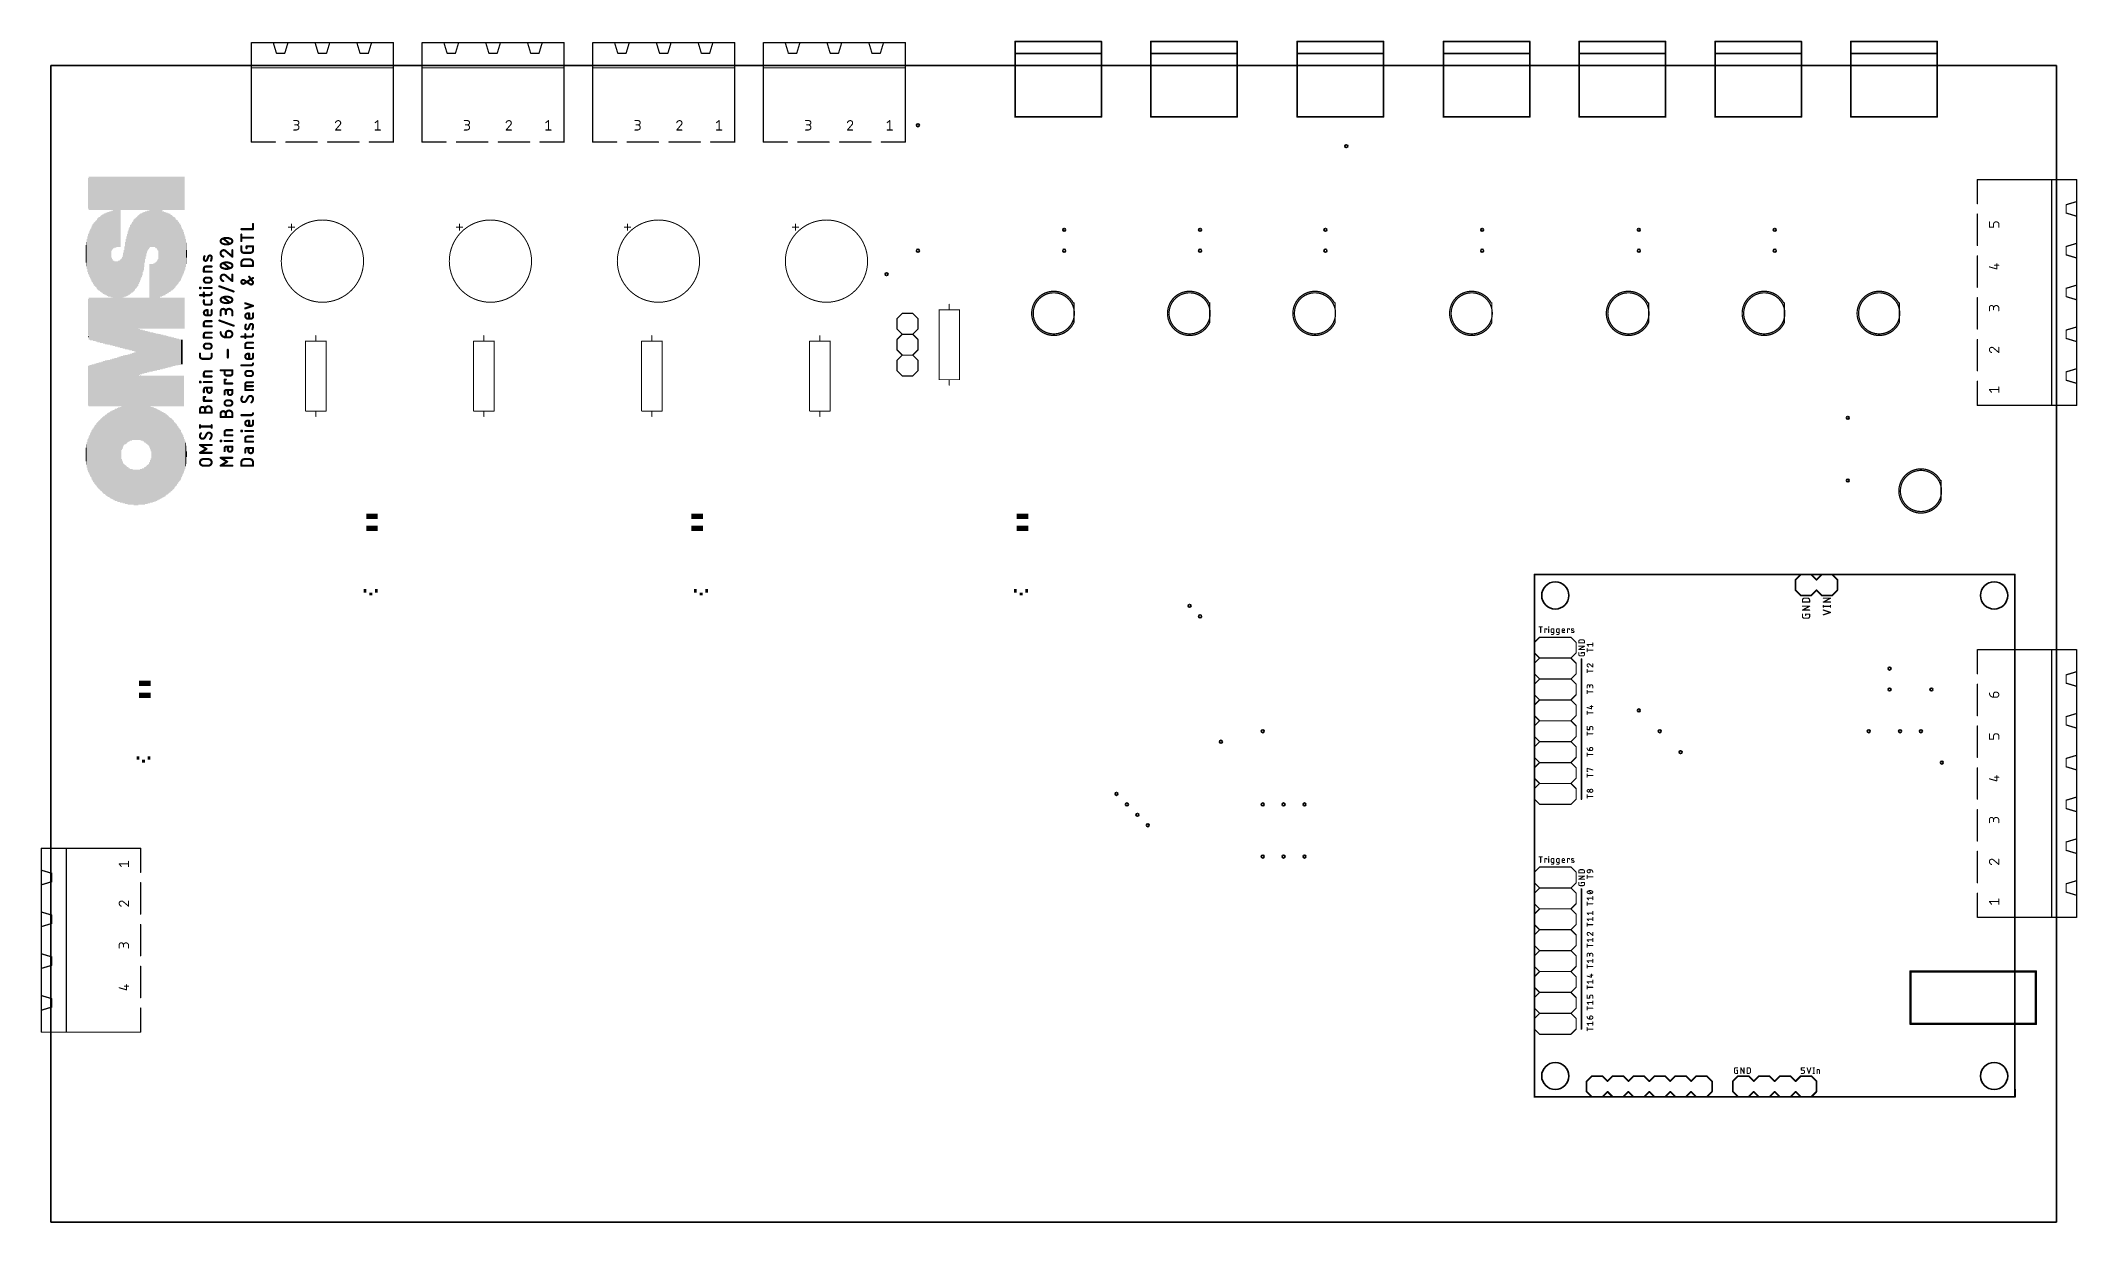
# Model space of a CAD drawing. Extents: x -9 to 239, y 3 to 146.
import ezdxf

# ---------------------------------------------------------------- set-up
doc = ezdxf.new("R2010")
doc.units = 0
for name, color, linetype in [('20', 53, 'CONTINUOUS'), ('21', 40, 'CONTINUOUS'), ('44', 253, 'CONTINUOUS')]:
    doc.layers.add(name, color=color, linetype=linetype)

# ---------------------------------------------------------------- blocks, each defined once
blk = doc.blocks.new('RECT')
blk.add_solid([(-0.5, -0.5), (0.5, -0.5), (-0.5, 0.5), (0.5, 0.5)])

msp = doc.modelspace()

# ---------------------------------------------------------------- linework, layer by layer
at = {"layer": '20'}
for p, q in [((236.2, 143.18), (-7.62, 143.18)), ((-7.62, 143.18), (-7.62, 2.54)), ((236.2, 2.54), (236.2, 143.18)), ((-7.62, 2.54), (236.2, 2.54))]:
    msp.add_line(p, q, dxfattribs=at)
for centre in [(175.26, 78.74), (228.6, 78.74), (175.26, 20.32), (228.6, 20.32)]:
    msp.add_circle(centre, 1.651, dxfattribs=at)
at = {"layer": '21'}
for points, const_width in [([(109.588, 144.636), (109.588, 146.071)], 0.2032), ([(109.588, 146.071), (116.588, 146.071)], 0.2032), ([(116.588, 146.071), (120.088, 146.071)], 0.2032), ([(120.088, 146.071), (120.088, 144.636)], 0.2032), ([(126.098, 144.636), (126.098, 146.071)], 0.2032), ([(126.098, 146.071), (133.098, 146.071)], 0.2032), ([(133.098, 146.071), (136.598, 146.071)], 0.2032), ([(136.598, 146.071), (136.598, 144.636)], 0.2032), ([(143.878, 144.636), (143.878, 146.071)], 0.2032), ([(143.878, 146.071), (150.878, 146.071)], 0.2032), ([(150.878, 146.071), (154.378, 146.071)], 0.2032), ([(154.378, 146.071), (154.378, 144.636)], 0.2032), ([(161.658, 144.636), (161.658, 146.071)], 0.2032), ([(161.658, 146.071), (168.658, 146.071)], 0.2032), ([(168.658, 146.071), (172.158, 146.071)], 0.2032), ([(172.158, 146.071), (172.158, 144.636)], 0.2032), ([(178.168, 144.636), (178.168, 146.071)], 0.2032), ([(178.168, 146.071), (185.168, 146.071)], 0.2032), ([(185.168, 146.071), (188.668, 146.071)], 0.2032), ([(188.668, 146.071), (188.668, 144.636)], 0.2032), ([(194.678, 144.636), (194.678, 146.071)], 0.2032), ([(194.678, 146.071), (201.678, 146.071)], 0.2032), ([(201.678, 146.071), (205.178, 146.071)], 0.2032), ([(205.178, 146.071), (205.178, 144.636)], 0.2032), ([(211.188, 144.636), (211.188, 146.071)], 0.2032), ([(211.188, 146.071), (218.188, 146.071)], 0.2032), ([(218.188, 146.071), (221.688, 146.071)], 0.2032), ([(221.688, 146.071), (221.688, 144.636)], 0.2032), ([(16.764, 142.875), (16.764, 145.923)], 0.1524), ([(19.431, 145.923), (16.764, 145.923)], 0.1524), ([(21.209, 145.923), (19.431, 145.923)], 0.1524), ([(19.431, 145.923), (19.812, 144.653)], 0.1524), ([(20.828, 144.653), (19.812, 144.653)], 0.1524), ([(21.209, 145.923), (20.828, 144.653)], 0.1524), ([(24.511, 145.923), (21.209, 145.923)], 0.1524), ([(24.511, 145.923), (24.892, 144.653)], 0.1524), ([(26.289, 145.923), (24.511, 145.923)], 0.1524), ([(25.908, 144.653), (24.892, 144.653)], 0.1524), ([(26.289, 145.923), (25.908, 144.653)], 0.1524), ([(29.591, 145.923), (26.289, 145.923)], 0.1524), ([(29.591, 145.923), (29.972, 144.653)], 0.1524), ([(31.369, 145.923), (29.591, 145.923)], 0.1524), ([(29.972, 144.653), (30.988, 144.653)], 0.1524), ([(31.369, 145.923), (30.988, 144.653)], 0.1524), ([(34.036, 145.923), (31.369, 145.923)], 0.1524), ([(34.036, 142.875), (34.036, 145.923)], 0.1524), ([(37.5073, 142.875), (37.5073, 145.923)], 0.1524), ([(40.1743, 145.923), (37.5073, 145.923)], 0.1524), ([(41.9523, 145.923), (40.1743, 145.923)], 0.1524), ([(40.1743, 145.923), (40.5553, 144.653)], 0.1524), ([(41.5713, 144.653), (40.5553, 144.653)], 0.1524), ([(41.9523, 145.923), (41.5713, 144.653)], 0.1524), ([(45.2543, 145.923), (41.9523, 145.923)], 0.1524), ([(45.2543, 145.923), (45.6353, 144.653)], 0.1524), ([(47.0323, 145.923), (45.2543, 145.923)], 0.1524), ([(46.6513, 144.653), (45.6353, 144.653)], 0.1524), ([(47.0323, 145.923), (46.6513, 144.653)], 0.1524), ([(50.3343, 145.923), (47.0323, 145.923)], 0.1524), ([(50.3343, 145.923), (50.7153, 144.653)], 0.1524), ([(52.1123, 145.923), (50.3343, 145.923)], 0.1524), ([(50.7153, 144.653), (51.7313, 144.653)], 0.1524), ([(52.1123, 145.923), (51.7313, 144.653)], 0.1524), ([(54.7793, 145.923), (52.1123, 145.923)], 0.1524), ([(54.7793, 142.875), (54.7793, 145.923)], 0.1524), ([(58.2507, 142.875), (58.2507, 145.923)], 0.1524), ([(60.9177, 145.923), (58.2507, 145.923)], 0.1524), ([(62.6957, 145.923), (60.9177, 145.923)], 0.1524), ([(60.9177, 145.923), (61.2987, 144.653)], 0.1524), ([(62.3147, 144.653), (61.2987, 144.653)], 0.1524), ([(62.6957, 145.923), (62.3147, 144.653)], 0.1524), ([(65.9977, 145.923), (62.6957, 145.923)], 0.1524), ([(65.9977, 145.923), (66.3787, 144.653)], 0.1524), ([(67.7757, 145.923), (65.9977, 145.923)], 0.1524), ([(67.3947, 144.653), (66.3787, 144.653)], 0.1524), ([(67.7757, 145.923), (67.3947, 144.653)], 0.1524), ([(71.0777, 145.923), (67.7757, 145.923)], 0.1524), ([(71.0777, 145.923), (71.4587, 144.653)], 0.1524), ([(72.8557, 145.923), (71.0777, 145.923)], 0.1524), ([(71.4587, 144.653), (72.4747, 144.653)], 0.1524), ([(72.8557, 145.923), (72.4747, 144.653)], 0.1524), ([(75.5227, 145.923), (72.8557, 145.923)], 0.1524), ([(75.5227, 142.875), (75.5227, 145.923)], 0.1524), ([(78.994, 142.875), (78.994, 145.923)], 0.1524), ([(81.661, 145.923), (78.994, 145.923)], 0.1524), ([(83.439, 145.923), (81.661, 145.923)], 0.1524), ([(81.661, 145.923), (82.042, 144.653)], 0.1524), ([(83.058, 144.653), (82.042, 144.653)], 0.1524), ([(83.439, 145.923), (83.058, 144.653)], 0.1524), ([(86.741, 145.923), (83.439, 145.923)], 0.1524), ([(86.741, 145.923), (87.122, 144.653)], 0.1524), ([(88.519, 145.923), (86.741, 145.923)], 0.1524), ([(88.138, 144.653), (87.122, 144.653)], 0.1524), ([(88.519, 145.923), (88.138, 144.653)], 0.1524), ([(91.821, 145.923), (88.519, 145.923)], 0.1524), ([(91.821, 145.923), (92.202, 144.653)], 0.1524), ([(93.599, 145.923), (91.821, 145.923)], 0.1524), ([(92.202, 144.653), (93.218, 144.653)], 0.1524), ([(93.599, 145.923), (93.218, 144.653)], 0.1524), ([(96.266, 145.923), (93.599, 145.923)], 0.1524), ([(96.266, 142.875), (96.266, 145.923)], 0.1524), ([(109.588, 136.912), (109.588, 144.636)], 0.2032), ([(109.588, 144.636), (116.588, 144.636)], 0.2032), ([(116.588, 144.636), (120.088, 144.636)], 0.2032), ([(120.088, 144.636), (120.088, 136.912)], 0.2032), ([(126.098, 136.912), (126.098, 144.636)], 0.2032), ([(126.098, 144.636), (133.098, 144.636)], 0.2032), ([(133.098, 144.636), (136.598, 144.636)], 0.2032), ([(136.598, 144.636), (136.598, 136.912)], 0.2032), ([(143.878, 136.912), (143.878, 144.636)], 0.2032), ([(143.878, 144.636), (150.878, 144.636)], 0.2032), ([(150.878, 144.636), (154.378, 144.636)], 0.2032), ([(154.378, 144.636), (154.378, 136.912)], 0.2032), ([(161.658, 136.912), (161.658, 144.636)], 0.2032), ([(161.658, 144.636), (168.658, 144.636)], 0.2032), ([(168.658, 144.636), (172.158, 144.636)], 0.2032), ([(172.158, 144.636), (172.158, 136.912)], 0.2032), ([(178.168, 136.912), (178.168, 144.636)], 0.2032), ([(178.168, 144.636), (185.168, 144.636)], 0.2032), ([(185.168, 144.636), (188.668, 144.636)], 0.2032), ([(188.668, 144.636), (188.668, 136.912)], 0.2032), ([(194.678, 136.912), (194.678, 144.636)], 0.2032), ([(194.678, 144.636), (201.678, 144.636)], 0.2032), ([(201.678, 144.636), (205.178, 144.636)], 0.2032), ([(205.178, 144.636), (205.178, 136.912)], 0.2032), ([(211.188, 136.912), (211.188, 144.636)], 0.2032), ([(211.188, 144.636), (218.188, 144.636)], 0.2032), ([(218.188, 144.636), (221.688, 144.636)], 0.2032), ([(221.688, 144.636), (221.688, 136.912)], 0.2032), ([(34.036, 142.875), (16.764, 142.875)], 0.1524), ([(16.764, 133.858), (16.764, 142.875)], 0.1524), ([(34.036, 133.858), (34.036, 142.875)], 0.1524), ([(54.7793, 142.875), (37.5073, 142.875)], 0.1524), ([(37.5073, 133.858), (37.5073, 142.875)], 0.1524), ([(54.7793, 133.858), (54.7793, 142.875)], 0.1524), ([(75.5227, 142.875), (58.2507, 142.875)], 0.1524), ([(58.2507, 133.858), (58.2507, 142.875)], 0.1524), ([(75.5227, 133.858), (75.5227, 142.875)], 0.1524), ([(96.266, 142.875), (78.994, 142.875)], 0.1524), ([(78.994, 133.858), (78.994, 142.875)], 0.1524), ([(96.266, 133.858), (96.266, 142.875)], 0.1524), ([(21.9075, 136.4615), (22.2885, 136.4615)], 0.127), ([(31.8135, 136.2075), (32.131, 136.4615)], 0.127), ([(32.131, 136.4615), (32.131, 135.3185)], 0.127), ([(42.6508, 136.4615), (43.0318, 136.4615)], 0.127), ([(52.5568, 136.2075), (52.8743, 136.4615)], 0.127), ([(52.8743, 136.4615), (52.8743, 135.3185)], 0.127), ([(63.3942, 136.4615), (63.7752, 136.4615)], 0.127), ([(73.3002, 136.2075), (73.6177, 136.4615)], 0.127), ([(73.6177, 136.4615), (73.6177, 135.3185)], 0.127), ([(84.1375, 136.4615), (84.5185, 136.4615)], 0.127), ([(94.0435, 136.2075), (94.361, 136.4615)], 0.127), ([(94.361, 136.4615), (94.361, 135.3185)], 0.127), ([(116.588, 136.912), (109.588, 136.912)], 0.2032), ([(120.088, 136.912), (116.588, 136.912)], 0.2032), ([(133.098, 136.912), (126.098, 136.912)], 0.2032), ([(136.598, 136.912), (133.098, 136.912)], 0.2032), ([(150.878, 136.912), (143.878, 136.912)], 0.2032), ([(154.378, 136.912), (150.878, 136.912)], 0.2032), ([(168.658, 136.912), (161.658, 136.912)], 0.2032), ([(172.158, 136.912), (168.658, 136.912)], 0.2032), ([(185.168, 136.912), (178.168, 136.912)], 0.2032), ([(188.668, 136.912), (185.168, 136.912)], 0.2032), ([(201.678, 136.912), (194.678, 136.912)], 0.2032), ([(205.178, 136.912), (201.678, 136.912)], 0.2032), ([(218.188, 136.912), (211.188, 136.912)], 0.2032), ([(221.688, 136.912), (218.188, 136.912)], 0.2032), ([(19.685, 133.858), (16.764, 133.858)], 0.1524), ([(24.765, 133.858), (20.955, 133.858)], 0.1524), ([(21.9075, 135.3185), (22.225, 135.3185)], 0.127), ([(22.2885, 135.9535), (22.0345, 135.9535)], 0.127), ([(29.845, 133.858), (26.035, 133.858)], 0.1524), ([(27.5273, 135.9535), (26.9875, 135.3185)], 0.127), ([(26.9875, 135.3185), (27.6225, 135.3185)], 0.127), ([(34.036, 133.858), (31.115, 133.858)], 0.1524), ([(31.8135, 135.3185), (32.4485, 135.3185)], 0.127), ([(40.4283, 133.858), (37.5073, 133.858)], 0.1524), ([(45.5083, 133.858), (41.6983, 133.858)], 0.1524), ([(42.6508, 135.3185), (42.9683, 135.3185)], 0.127), ([(43.0318, 135.9535), (42.7778, 135.9535)], 0.127), ([(50.5883, 133.858), (46.7783, 133.858)], 0.1524), ([(48.2706, 135.9535), (47.7308, 135.3185)], 0.127), ([(47.7308, 135.3185), (48.3658, 135.3185)], 0.127), ([(54.7793, 133.858), (51.8583, 133.858)], 0.1524), ([(52.5568, 135.3185), (53.1918, 135.3185)], 0.127), ([(61.1717, 133.858), (58.2507, 133.858)], 0.1524), ([(66.2517, 133.858), (62.4417, 133.858)], 0.1524), ([(63.3942, 135.3185), (63.7117, 135.3185)], 0.127), ([(63.7752, 135.9535), (63.5212, 135.9535)], 0.127), ([(71.3317, 133.858), (67.5217, 133.858)], 0.1524), ([(69.0139, 135.9535), (68.4742, 135.3185)], 0.127), ([(68.4742, 135.3185), (69.1092, 135.3185)], 0.127), ([(75.5227, 133.858), (72.6017, 133.858)], 0.1524), ([(73.3002, 135.3185), (73.9352, 135.3185)], 0.127), ([(81.915, 133.858), (78.994, 133.858)], 0.1524), ([(86.995, 133.858), (83.185, 133.858)], 0.1524), ([(84.1375, 135.3185), (84.455, 135.3185)], 0.127), ([(84.5185, 135.9535), (84.2645, 135.9535)], 0.127), ([(92.075, 133.858), (88.265, 133.858)], 0.1524), ([(89.7572, 135.9535), (89.2175, 135.3185)], 0.127), ([(89.2175, 135.3185), (89.8525, 135.3185)], 0.127), ([(96.266, 133.858), (93.345, 133.858)], 0.1524), ([(94.0435, 135.3185), (94.6785, 135.3185)], 0.127), ([(226.568, 126.365), (226.568, 129.286)], 0.1524), ([(226.568, 129.286), (235.585, 129.286)], 0.1524), ([(235.585, 101.854), (235.585, 129.286)], 0.1524), ([(235.585, 129.286), (238.633, 129.286)], 0.1524), ([(238.633, 126.619), (238.633, 129.286)], 0.1524), ([(238.633, 126.619), (237.363, 126.238)], 0.1524), ([(237.363, 125.222), (237.363, 126.238)], 0.1524), ([(238.633, 124.841), (238.633, 126.619)], 0.1524), ([(16.9672, 123.2675), (16.9672, 123.8996)], 0.254), ([(21.6425, 123.8876), (21.6425, 123.1376)], 0.12), ([(42.0663, 123.8876), (42.0663, 123.1376)], 0.12), ([(62.4901, 123.8876), (62.4901, 123.1376)], 0.12), ([(82.9139, 123.8876), (82.9139, 123.1376)], 0.12), ([(226.568, 121.285), (226.568, 125.095)], 0.1524), ([(228.0285, 123.5075), (228.0285, 124.1425)], 0.127), ([(228.5365, 123.8885), (228.5365, 123.5075)], 0.127), ([(228.9175, 124.1425), (228.7905, 124.1425)], 0.127), ([(229.1715, 123.5075), (229.1715, 123.8885)], 0.127), ([(238.633, 124.841), (237.363, 125.222)], 0.1524), ([(238.633, 121.539), (238.633, 124.841)], 0.1524), ([(14.1365, 121.4887), (13.3463, 122.1209)], 0.254), ([(15.5448, 123.2675), (16.9672, 123.2675)], 0.254), ([(15.5448, 121.8262), (15.5448, 122.6165)], 0.254), ([(16.9672, 122.2213), (15.5448, 122.2213)], 0.254), ([(15.5448, 120.7053), (15.5448, 121.1794)], 0.254), ([(16.177, 120.9424), (16.177, 121.1794)], 0.254), ([(16.177, 121.1794), (16.9672, 121.1794)], 0.254), ([(16.9672, 121.1794), (16.9672, 120.7053)], 0.254), ([(21.2675, 123.5126), (22.0175, 123.5126)], 0.12), ([(41.6913, 123.5126), (42.4413, 123.5126)], 0.12), ([(62.1151, 123.5126), (62.8651, 123.5126)], 0.12), ([(82.5389, 123.5126), (83.2889, 123.5126)], 0.12), ([(228.5365, 123.5075), (228.0285, 123.5075)], 0.127), ([(238.633, 121.539), (237.363, 121.158)], 0.1524), ([(238.633, 119.761), (238.633, 121.539)], 0.1524), ([(11.2268, 118.7219), (11.938, 118.7219)], 0.254), ([(11.5429, 119.9413), (11.3848, 119.5461)], 0.254), ([(14.1365, 118.5156), (13.3463, 119.1478)], 0.254), ([(13.6624, 120.5948), (14.4526, 119.9231)], 0.254), ([(14.4526, 119.9231), (14.4526, 120.7134)], 0.254), ([(15.5448, 118.8035), (15.5448, 119.1986)], 0.254), ([(16.9672, 118.8035), (15.5448, 118.8035)], 0.254), ([(16.6511, 120.3892), (15.8609, 120.3892)], 0.254), ([(15.9399, 119.5937), (16.5721, 119.5937)], 0.254), ([(16.9672, 119.1986), (16.9672, 118.8035)], 0.254), ([(226.568, 116.205), (226.568, 120.015)], 0.1524), ([(228.6635, 118.872), (229.1715, 118.872)], 0.127), ([(228.9175, 118.4275), (228.9175, 119.0625)], 0.127), ([(237.363, 120.142), (237.363, 121.158)], 0.1524), ([(238.633, 119.761), (237.363, 120.142)], 0.1524), ([(238.633, 116.459), (238.633, 119.761)], 0.1524), ([(10.9897, 118.0897), (10.9897, 118.4848)], 0.254), ([(11.938, 118.0897), (10.9897, 118.0897)], 0.254), ([(11.3058, 117.3839), (11.6219, 117.3839)], 0.254), ([(11.6219, 116.7518), (11.3058, 116.7518)], 0.254), ([(14.6106, 115.6911), (12.8722, 116.3233)], 0.254), ([(13.6624, 117.6217), (14.4526, 116.95)], 0.254), ([(14.4526, 116.95), (14.4526, 117.7402)], 0.254), ([(15.9004, 116.6557), (16.9672, 117.3274)], 0.254), ([(16.6116, 116.5767), (15.9004, 117.0508)], 0.254), ([(16.9277, 116.8928), (16.4931, 117.4854)], 0.254), ([(228.0285, 118.6815), (228.9175, 118.4275)], 0.127), ([(238.633, 116.459), (237.363, 116.078)], 0.1524), ([(238.633, 114.681), (238.633, 116.459)], 0.1524), ([(10.5156, 116.0868), (10.5156, 116.1659)], 0.254), ([(10.5156, 116.1659), (10.5946, 116.1659)], 0.254), ([(10.5946, 116.0868), (10.5156, 116.0868)], 0.254), ([(10.5156, 115.2378), (11.7009, 115.2378)], 0.254), ([(10.5946, 116.1659), (10.5946, 116.0868)], 0.254), ([(11.938, 116.1264), (10.9897, 116.1264)], 0.254), ([(10.9897, 115.0798), (10.9897, 115.5539)], 0.254), ([(10.9897, 114.3155), (10.9897, 114.6316)], 0.254), ([(11.7009, 114.0784), (11.2268, 114.0784)], 0.254), ([(11.938, 115.4749), (11.938, 115.5539)], 0.254), ([(11.938, 114.6316), (11.938, 114.3155)], 0.254), ([(14.1365, 114.3532), (13.3463, 114.9853)], 0.254), ([(16.9672, 113.946), (16.0189, 114.2621)], 0.254), ([(16.0189, 113.63), (16.9672, 113.946)], 0.254), ([(101.6, 113.47), (101.6, 114.131)], 0.12), ([(116.75, 111.93), (116.75, 114.305)], 0.1524), ([(133.26, 111.93), (133.26, 114.305)], 0.1524), ([(148.5, 111.93), (148.5, 114.305)], 0.1524), ([(167.55, 111.93), (167.55, 114.305)], 0.1524), ([(186.6, 111.93), (186.6, 114.305)], 0.1524), ([(203.11, 111.93), (203.11, 114.305)], 0.1524), ([(217.08, 111.93), (217.08, 114.305)], 0.1524), ([(226.568, 111.125), (226.568, 114.935)], 0.1524), ([(237.363, 115.062), (237.363, 116.078)], 0.1524), ([(238.633, 114.681), (237.363, 115.062)], 0.1524), ([(238.633, 111.379), (238.633, 114.681)], 0.1524), ([(10.9897, 111.4496), (10.9897, 111.8448)], 0.254), ([(11.938, 111.4496), (10.9897, 111.4496)], 0.254), ([(11.2268, 112.0818), (11.938, 112.0818)], 0.254), ([(11.3058, 113.4197), (11.4639, 113.4197)], 0.254), ([(11.7009, 112.7876), (11.3058, 112.7876)], 0.254), ([(11.4639, 113.4197), (11.4639, 112.7876)], 0.254), ([(11.938, 113.4197), (11.938, 113.0246)], 0.254), ([(14.6106, 111.5287), (12.8722, 112.1608)], 0.254), ([(13.0302, 112.7876), (13.0302, 113.2617)], 0.254), ([(13.6624, 113.2617), (13.6624, 112.9456)], 0.254), ([(14.4526, 112.7876), (14.4526, 113.1827)], 0.254), ([(16.335, 113.0233), (16.4931, 113.0233)], 0.254), ([(16.7301, 112.3911), (16.335, 112.3911)], 0.254), ([(16.5721, 111.6164), (16.414, 111.2213)], 0.254), ([(16.4931, 113.0233), (16.4931, 112.3911)], 0.254), ([(16.9672, 113.0233), (16.9672, 112.6282)], 0.254), ([(95.25, 112.395), (95.885, 113.03)], 0.1524), ([(95.25, 111.125), (95.25, 112.395)], 0.1524), ([(95.885, 113.03), (97.155, 113.03)], 0.1524), ([(97.155, 113.03), (97.79, 112.395)], 0.1524), ([(97.79, 112.395), (97.79, 111.125)], 0.1524), ([(102.85, 113.47), (100.35, 113.47)], 0.12), ([(100.35, 113.47), (100.35, 104.97)], 0.12), ([(102.85, 104.97), (102.85, 113.47)], 0.12), ([(228.0285, 113.3475), (228.0285, 113.7285)], 0.127), ([(228.5365, 113.7285), (228.5365, 113.4745)], 0.127), ([(229.1715, 113.3475), (229.1715, 113.665)], 0.127), ([(238.633, 111.379), (237.363, 110.998)], 0.1524), ([(238.633, 109.601), (238.633, 111.379)], 0.1524), ([(10.9897, 110.0622), (10.9897, 110.4573)], 0.254), ([(11.938, 110.0622), (10.9897, 110.0622)], 0.254), ([(11.2268, 110.6943), (11.938, 110.6943)], 0.254), ([(11.3058, 109.3564), (11.6219, 109.3564)], 0.254), ([(13.6624, 110.1117), (13.6624, 110.5859)], 0.254), ([(14.0575, 110.1117), (13.6624, 110.1117)], 0.254), ([(13.9785, 110.9019), (14.0575, 110.9019)], 0.254), ([(15.5448, 110.1835), (16.7301, 110.1835)], 0.254), ([(16.0189, 110.0254), (16.0189, 110.4996)], 0.254), ([(16.0189, 108.8234), (16.0189, 109.2185)], 0.254), ([(16.9672, 108.8234), (16.0189, 108.8234)], 0.254), ([(16.256, 109.4555), (16.9672, 109.4555)], 0.254), ([(16.9672, 110.4205), (16.9672, 110.4996)], 0.254), ([(25.8552, 109.66), (23.3552, 109.66)], 0.12), ([(23.3552, 109.66), (23.3552, 101.16)], 0.12), ([(24.6052, 109.66), (24.6052, 110.321)], 0.12), ([(25.8552, 101.16), (25.8552, 109.66)], 0.12), ([(46.279, 109.66), (43.779, 109.66)], 0.12), ([(43.779, 109.66), (43.779, 101.16)], 0.12), ([(45.029, 109.66), (45.029, 110.321)], 0.12), ([(46.279, 101.16), (46.279, 109.66)], 0.12), ([(66.7028, 109.66), (64.2028, 109.66)], 0.12), ([(64.2028, 109.66), (64.2028, 101.16)], 0.12), ([(65.4528, 109.66), (65.4528, 110.321)], 0.12), ([(66.7028, 101.16), (66.7028, 109.66)], 0.12), ([(87.1267, 109.66), (84.6267, 109.66)], 0.12), ([(84.6267, 109.66), (84.6267, 101.16)], 0.12), ([(85.8767, 109.66), (85.8767, 110.321)], 0.12), ([(87.1267, 101.16), (87.1267, 109.66)], 0.12), ([(95.885, 110.49), (95.25, 111.125)], 0.1524), ([(95.25, 109.855), (95.885, 110.49)], 0.1524), ([(95.25, 108.585), (95.25, 109.855)], 0.1524), ([(95.885, 110.49), (97.155, 110.49)], 0.1524), ([(97.79, 111.125), (97.155, 110.49)], 0.1524), ([(97.155, 110.49), (97.79, 109.855)], 0.1524), ([(97.79, 109.855), (97.79, 108.585)], 0.1524), ([(226.568, 106.045), (226.568, 109.855)], 0.1524), ([(229.1715, 108.2675), (229.1715, 108.9025)], 0.127), ([(237.363, 109.982), (237.363, 110.998)], 0.1524), ([(238.633, 109.601), (237.363, 109.982)], 0.1524), ([(238.633, 106.299), (238.633, 109.601)], 0.1524), ([(10.5156, 107.8158), (10.5156, 108.1319)], 0.254), ([(11.6219, 107.4997), (10.8317, 107.4997)], 0.254), ([(11.6219, 108.7242), (11.3058, 108.7242)], 0.254), ([(11.938, 108.1319), (11.938, 107.8158)], 0.254), ([(13.8994, 107.6542), (13.8994, 108.6024)], 0.254), ([(15.5448, 106.701), (16.7301, 106.701)], 0.254), ([(16.335, 108.1176), (16.4931, 108.1176)], 0.254), ([(16.7301, 107.4854), (16.335, 107.4854)], 0.254), ([(16.4931, 108.1176), (16.4931, 107.4854)], 0.254), ([(16.9672, 108.1176), (16.9672, 107.7225)], 0.254), ([(95.885, 107.95), (95.25, 108.585)], 0.1524), ([(95.25, 107.315), (95.885, 107.95)], 0.1524), ([(95.25, 106.045), (95.25, 107.315)], 0.1524), ([(95.885, 107.95), (97.155, 107.95)], 0.1524), ([(97.79, 108.585), (97.155, 107.95)], 0.1524), ([(97.155, 107.95), (97.79, 107.315)], 0.1524), ([(97.79, 107.315), (97.79, 106.045)], 0.1524), ([(228.5365, 108.8073), (229.1715, 108.2675)], 0.127), ([(10.5156, 104.6402), (10.5156, 104.7192)], 0.254), ([(10.5156, 104.7192), (10.5946, 104.7192)], 0.254), ([(10.5946, 104.6402), (10.5156, 104.6402)], 0.254), ([(10.5946, 104.7192), (10.5946, 104.6402)], 0.254), ([(10.9897, 105.3547), (10.9897, 105.7498)], 0.254), ([(11.938, 105.3547), (10.9897, 105.3547)], 0.254), ([(11.938, 104.6797), (10.9897, 104.6797)], 0.254), ([(11.2268, 105.9868), (11.938, 105.9868)], 0.254), ([(11.938, 103.9942), (11.2268, 103.9942)], 0.254), ([(11.3848, 103.9942), (11.3848, 103.6386)], 0.254), ([(11.938, 103.6386), (11.938, 103.9942)], 0.254), ([(13.0302, 106.1049), (14.4526, 106.1049)], 0.254), ([(13.5043, 105.7098), (13.5043, 106.1049)], 0.254), ([(13.5043, 104.5043), (13.5043, 104.9784)], 0.254), ([(13.5043, 104.9784), (13.6624, 104.9784)], 0.254), ([(14.4526, 104.5043), (13.5043, 104.5043)], 0.254), ([(14.2155, 105.4727), (13.7414, 105.4727)], 0.254), ([(14.4526, 106.1049), (14.4526, 105.7098)], 0.254), ([(16.0189, 103.71), (16.0189, 104.4212)], 0.254), ([(16.9672, 104.1842), (16.0189, 104.1842)], 0.254), ([(16.256, 104.6583), (16.9672, 104.6583)], 0.254), ([(16.335, 106.0364), (16.6511, 106.0364)], 0.254), ([(16.6511, 105.4042), (16.335, 105.4042)], 0.254), ([(95.25, 106.045), (95.885, 105.41)], 0.1524), ([(95.885, 105.41), (97.155, 105.41)], 0.1524), ([(97.155, 105.41), (97.79, 106.045)], 0.1524), ([(100.35, 104.97), (102.85, 104.97)], 0.12), ([(101.6, 104.97), (101.6, 104.309)], 0.12), ([(226.568, 101.854), (226.568, 104.775)], 0.1524), ([(229.1715, 103.4415), (229.1715, 104.0765)], 0.127), ([(238.633, 106.299), (237.363, 105.918)], 0.1524), ([(237.363, 105.918), (237.363, 104.902)], 0.1524), ([(238.633, 104.521), (237.363, 104.902)], 0.1524), ([(238.633, 104.521), (238.633, 106.299)], 0.1524), ([(238.633, 101.854), (238.633, 104.521)], 0.1524), ([(10.9897, 103.7571), (10.9897, 103.441)], 0.254), ([(10.9897, 102.3936), (10.9897, 102.8677)], 0.254), ([(10.9897, 102.8677), (11.1478, 102.8677)], 0.254), ([(11.938, 102.3936), (10.9897, 102.3936)], 0.254), ([(13.5043, 103.4893), (13.5043, 103.1732)], 0.254), ([(14.4526, 103.7263), (13.7414, 103.7263)], 0.254), ([(13.8204, 102.4485), (14.1365, 102.4485)], 0.254), ([(14.1365, 101.8163), (13.8204, 101.8163)], 0.254), ([(13.8994, 103.7263), (13.8994, 103.3707)], 0.254), ([(14.4526, 103.3707), (14.4526, 103.7263)], 0.254), ([(16.9672, 103.71), (16.0189, 103.71)], 0.254), ([(16.3745, 102.8356), (16.1375, 102.4009)], 0.254), ([(226.568, 101.854), (235.585, 101.854)], 0.1524), ([(228.2825, 103.4415), (228.0285, 103.759)], 0.127), ([(228.0285, 103.759), (229.1715, 103.759)], 0.127), ([(235.585, 101.854), (238.633, 101.854)], 0.1524), ([(10.5156, 100.9454), (10.5156, 101.3405)], 0.254), ([(11.938, 100.9454), (10.5156, 100.9454)], 0.254), ([(10.5156, 99.1204), (10.5156, 99.4365)], 0.254), ([(10.5156, 99.2785), (11.938, 99.2785)], 0.254), ([(11.1478, 100.9454), (11.1478, 101.3405)], 0.254), ([(11.938, 101.3405), (11.938, 100.9454)], 0.254), ([(11.938, 99.1204), (11.938, 99.4365)], 0.254), ([(13.0302, 100.4298), (13.0302, 100.8249)], 0.254), ([(14.4526, 100.4298), (13.0302, 100.4298)], 0.254), ([(13.6624, 100.4298), (13.6624, 100.8249)], 0.254), ([(14.4526, 100.8249), (14.4526, 100.4298)], 0.254), ([(15.5448, 100.6556), (16.7301, 100.6556)], 0.254), ([(16.335, 99.991), (16.4931, 99.991)], 0.254), ([(16.7301, 99.3588), (16.335, 99.3588)], 0.254), ([(16.4931, 99.991), (16.4931, 99.3588)], 0.254), ([(16.9672, 99.991), (16.9672, 99.5959)], 0.254), ([(23.3552, 101.16), (25.8552, 101.16)], 0.12), ([(24.6052, 101.16), (24.6052, 100.499)], 0.12), ([(43.779, 101.16), (46.279, 101.16)], 0.12), ([(45.029, 101.16), (45.029, 100.499)], 0.12), ([(64.2028, 101.16), (66.7028, 101.16)], 0.12), ([(65.4528, 101.16), (65.4528, 100.499)], 0.12), ([(84.6267, 101.16), (87.1267, 101.16)], 0.12), ([(85.8767, 101.16), (85.8767, 100.499)], 0.12), ([(11.3058, 96.5531), (10.5156, 97.0272)], 0.254), ([(10.5156, 97.0272), (11.938, 97.0272)], 0.254), ([(10.5156, 96.0789), (11.3058, 96.5531)], 0.254), ([(11.3453, 98.3758), (11.1083, 97.9412)], 0.254), ([(13.0302, 97.4845), (13.0302, 97.5636)], 0.254), ([(13.0302, 97.5636), (13.1092, 97.5636)], 0.254), ([(13.1092, 97.4845), (13.0302, 97.4845)], 0.254), ([(13.1092, 97.5636), (13.1092, 97.4845)], 0.254), ([(13.5043, 98.199), (13.5043, 98.5941)], 0.254), ([(14.4526, 98.199), (13.5043, 98.199)], 0.254), ([(14.4526, 97.524), (13.5043, 97.524)], 0.254), ([(13.5043, 96.6015), (13.5043, 96.2854)], 0.254), ([(13.7414, 98.8312), (14.4526, 98.8312)], 0.254), ([(14.4526, 96.8385), (13.7414, 96.8385)], 0.254), ([(13.8994, 96.8385), (13.8994, 96.4829)], 0.254), ([(14.4526, 96.4829), (14.4526, 96.8385)], 0.254), ([(15.5448, 98.6939), (15.5448, 98.7729)], 0.254), ([(15.5448, 98.7729), (15.6238, 98.7729)], 0.254), ([(15.6238, 98.6939), (15.5448, 98.6939)], 0.254), ([(15.6238, 98.7729), (15.6238, 98.6939)], 0.254), ([(16.9672, 98.7334), (16.0189, 98.7334)], 0.254), ([(16.0189, 97.4263), (16.0189, 97.8214)], 0.254), ([(16.9672, 97.4263), (16.0189, 97.4263)], 0.254), ([(16.0189, 96.4233), (16.0189, 96.1073)], 0.254), ([(16.256, 98.0584), (16.9672, 98.0584)], 0.254), ([(16.9672, 96.6604), (16.256, 96.6604)], 0.254), ([(16.414, 96.6604), (16.414, 96.3048)], 0.254), ([(16.9672, 96.3048), (16.9672, 96.6604)], 0.254), ([(11.938, 96.0789), (10.5156, 96.0789)], 0.254), ([(10.9107, 95.3129), (11.5429, 95.3129)], 0.254), ([(11.5429, 94.5227), (10.9107, 94.5227)], 0.254), ([(13.8204, 94.9969), (13.0302, 95.471)], 0.254), ([(13.0302, 95.471), (14.4526, 95.471)], 0.254), ([(13.0302, 94.5227), (13.8204, 94.9969)], 0.254), ([(14.4526, 94.5227), (13.0302, 94.5227)], 0.254), ([(15.5448, 94.5227), (15.5448, 94.9178)], 0.254), ([(16.9672, 94.5227), (15.5448, 94.5227)], 0.254), ([(15.9399, 95.3129), (16.5721, 95.3129)], 0.254), ([(16.9672, 94.9178), (16.9672, 94.5227)], 0.254), ([(222.16, 90.34), (222.16, 92.715)], 0.1524), ([(172.72, 81.28), (172.72, 17.78)], 0.2032), ([(231.13, 81.28), (172.72, 81.28)], 0.2032), ([(205.105, 81.28), (204.47, 80.645)], 0.2032), ([(204.47, 80.645), (204.47, 79.375)], 0.2032), ([(204.47, 79.375), (205.105, 78.74)], 0.2032), ([(205.105, 81.28), (206.375, 81.28)], 0.2032), ([(206.375, 81.28), (207.01, 80.645)], 0.2032), ([(207.01, 79.375), (206.375, 78.74)], 0.2032), ([(207.01, 80.645), (207.645, 81.28)], 0.2032), ([(207.645, 78.74), (207.01, 79.375)], 0.2032), ([(207.645, 81.28), (208.915, 81.28)], 0.2032), ([(208.915, 81.28), (209.55, 80.645)], 0.2032), ([(209.55, 79.375), (208.915, 78.74)], 0.2032), ([(209.55, 80.645), (209.55, 79.375)], 0.2032), ([(231.14, 17.78), (231.13, 81.28)], 0.2032), ([(206.375, 78.74), (205.105, 78.74)], 0.2032), ([(205.3082, 77.93), (205.3082, 78.1699)], 0.1524), ([(206.1718, 77.93), (205.3082, 77.93)], 0.1524), ([(205.3082, 76.9547), (206.1718, 77.4344)], 0.1524), ([(206.1718, 77.4344), (205.3082, 77.4344)], 0.1524), ([(206.1718, 76.9547), (205.3082, 76.9547)], 0.1524), ([(205.5481, 78.4098), (205.9319, 78.4098)], 0.1524), ([(206.1718, 78.1699), (206.1718, 77.93)], 0.1524), ([(208.915, 78.74), (207.645, 78.74)], 0.2032), ([(207.8482, 77.93), (208.7118, 78.4098)], 0.1524), ([(208.7118, 78.4098), (207.8482, 78.4098)], 0.1524), ([(208.7118, 77.93), (207.8482, 77.93)], 0.1524), ([(207.8482, 77.312), (207.8482, 77.5039)], 0.1524), ([(207.8482, 77.4079), (208.7118, 77.4079)], 0.1524), ([(208.7118, 76.6764), (207.8482, 76.9643)], 0.1524), ([(207.8482, 76.3885), (208.7118, 76.6764)], 0.1524), ([(208.7118, 77.312), (208.7118, 77.5039)], 0.1524), ([(173.2915, 74.9173), (173.6725, 74.9173)], 0.127), ([(173.482, 74.2315), (173.482, 74.9173)], 0.127), ([(173.9942, 74.2315), (173.9942, 74.6887)], 0.127), ([(173.9942, 74.6887), (174.2228, 74.6887)], 0.127), ([(174.2228, 74.6887), (174.2228, 74.6125)], 0.127), ([(174.4383, 74.8792), (174.4383, 74.9173)], 0.127), ([(174.4383, 74.9173), (174.4764, 74.9173)], 0.127), ([(174.4764, 74.8792), (174.4383, 74.8792)], 0.127), ([(174.4574, 74.2315), (174.4574, 74.6887)], 0.127), ([(174.4764, 74.9173), (174.4764, 74.8792)], 0.127), ([(174.7627, 74.3458), (174.7627, 74.5744)], 0.127), ([(174.877, 74.6887), (175.0675, 74.6887)], 0.127), ([(175.0675, 74.2315), (174.877, 74.2315)], 0.127), ([(175.0675, 74.6887), (175.0675, 74.1172)], 0.127), ([(175.421, 74.3458), (175.421, 74.5744)], 0.127), ([(175.5353, 74.6887), (175.7258, 74.6887)], 0.127), ([(175.7258, 74.2315), (175.5353, 74.2315)], 0.127), ([(175.7258, 74.6887), (175.7258, 74.1172)], 0.127), ([(176.085, 74.3458), (176.085, 74.5363)], 0.127), ([(176.3898, 74.4601), (176.085, 74.4601)], 0.127), ([(176.3898, 74.2315), (176.1993, 74.2315)], 0.127), ([(176.3898, 74.5363), (176.3898, 74.4601)], 0.127), ([(176.7496, 74.2315), (176.7496, 74.6887)], 0.127), ([(176.7496, 74.6887), (176.9782, 74.6887)], 0.127), ([(176.9782, 74.6887), (176.9782, 74.6125)], 0.127), ([(177.4787, 74.422), (177.2882, 74.4982)], 0.127), ([(205.3082, 76.1712), (205.3082, 76.4591)], 0.1524), ([(205.9799, 75.9793), (205.5001, 75.9793)], 0.1524), ([(205.692, 76.3152), (205.692, 76.4591)], 0.1524), ([(205.692, 76.4591), (206.1718, 76.4591)], 0.1524), ([(206.1718, 76.4591), (206.1718, 76.1712)], 0.1524), ([(173.355, 73.66), (172.72, 73.025)], 0.1524), ([(172.72, 73.025), (172.72, 71.755)], 0.1524), ([(172.72, 71.755), (173.355, 71.12)], 0.1524), ([(173.355, 73.66), (177.165, 73.66)], 0.1524), ([(174.9532, 74.0029), (174.8008, 74.0029)], 0.127), ([(175.6115, 74.0029), (175.4591, 74.0029)], 0.127), ([(177.165, 73.66), (177.8, 73.025)], 0.1524), ([(177.8, 71.755), (177.165, 71.12)], 0.1524), ([(177.8, 73.025), (177.8, 71.755)], 0.1524), ([(178.1175, 72.9615), (178.1175, 73.152)], 0.127), ([(178.8033, 72.9615), (178.1175, 72.9615)], 0.127), ([(178.1175, 72.1812), (178.8033, 72.5622)], 0.127), ([(178.8033, 72.5622), (178.1175, 72.5622)], 0.127), ([(178.8033, 72.1812), (178.1175, 72.1812)], 0.127), ([(178.1175, 71.5533), (178.1175, 71.7819)], 0.127), ([(178.308, 73.3425), (178.6128, 73.3425)], 0.127), ([(178.4223, 71.6676), (178.4223, 71.7819)], 0.127), ([(178.4223, 71.7819), (178.8033, 71.7819)], 0.127), ([(178.8033, 73.152), (178.8033, 72.9615)], 0.127), ([(178.8033, 71.7819), (178.8033, 71.5533)], 0.127), ([(179.2859, 72.5805), (179.1335, 72.771)], 0.127), ([(179.1335, 72.771), (179.8193, 72.771)], 0.127), ([(179.1335, 71.8978), (179.1335, 72.2788)], 0.127), ([(179.8193, 72.0883), (179.1335, 72.0883)], 0.127), ([(179.8193, 72.5805), (179.8193, 72.9615)], 0.127), ([(226.568, 69.215), (226.568, 72.136)], 0.1524), ([(226.568, 72.136), (235.585, 72.136)], 0.1524), ([(235.585, 39.624), (235.585, 72.136)], 0.1524), ([(235.585, 72.136), (238.633, 72.136)], 0.1524), ([(238.633, 69.469), (238.633, 72.136)], 0.1524), ([(173.355, 71.12), (172.72, 70.485)], 0.1524), ([(172.72, 70.485), (172.72, 69.215)], 0.1524), ([(177.165, 71.12), (173.355, 71.12)], 0.1524), ([(177.165, 71.12), (177.8, 70.485)], 0.1524), ([(177.8, 70.485), (177.8, 69.215)], 0.1524), ([(178.6509, 71.4009), (178.2699, 71.4009)], 0.127), ([(178.435, 70.993), (178.435, 53.975)], 0.2032), ([(179.1335, 69.3578), (179.1335, 69.7388)], 0.127), ([(179.8193, 69.5483), (179.1335, 69.5483)], 0.127), ([(179.4383, 70.3644), (179.8193, 70.0405)], 0.127), ([(179.8193, 70.0405), (179.8193, 70.4215)], 0.127), ([(238.633, 69.469), (237.363, 69.088)], 0.1524), ([(238.633, 67.691), (238.633, 69.469)], 0.1524), ([(172.72, 69.215), (173.355, 68.58)], 0.1524), ([(173.355, 68.58), (172.72, 67.945)], 0.1524), ([(172.72, 67.945), (172.72, 66.675)], 0.1524), ([(177.165, 68.58), (173.355, 68.58)], 0.1524), ([(177.8, 69.215), (177.165, 68.58)], 0.1524), ([(177.165, 68.58), (177.8, 67.945)], 0.1524), ([(177.8, 67.945), (177.8, 66.675)], 0.1524), ([(179.1335, 67.5005), (179.1335, 67.7291)], 0.127), ([(179.1335, 66.8178), (179.1335, 67.1988)], 0.127), ([(179.8193, 67.0083), (179.1335, 67.0083)], 0.127), ([(179.4383, 67.7291), (179.4383, 67.5767)], 0.127), ([(179.8193, 67.5005), (179.8193, 67.691)], 0.127), ([(226.568, 64.135), (226.568, 67.945)], 0.1524), ([(228.7905, 66.9925), (228.854, 66.9925)], 0.127), ([(237.363, 68.072), (237.363, 69.088)], 0.1524), ([(238.633, 67.691), (237.363, 68.072)], 0.1524), ([(238.633, 64.389), (238.633, 67.691)], 0.1524), ([(172.72, 66.675), (173.355, 66.04)], 0.1524), ([(173.355, 66.04), (172.72, 65.405)], 0.1524), ([(172.72, 65.405), (172.72, 64.135)], 0.1524), ([(177.165, 66.04), (173.355, 66.04)], 0.1524), ([(177.8, 66.675), (177.165, 66.04)], 0.1524), ([(177.165, 66.04), (177.8, 65.405)], 0.1524), ([(177.8, 65.405), (177.8, 64.135)], 0.1524), ([(179.1335, 65.1129), (179.6669, 64.9605)], 0.127), ([(179.1335, 64.2777), (179.1335, 64.6587)], 0.127), ([(179.8193, 64.4682), (179.1335, 64.4682)], 0.127), ([(179.5145, 65.2272), (179.8193, 65.2272)], 0.127), ([(179.6669, 64.9605), (179.6669, 65.3415)], 0.127), ([(228.5365, 66.3575), (228.5365, 66.7385)], 0.127), ([(228.854, 66.3575), (228.5365, 66.3575)], 0.127), ([(238.633, 64.389), (237.363, 64.008)], 0.1524), ([(238.633, 62.611), (238.633, 64.389)], 0.1524), ([(172.72, 64.135), (173.355, 63.5)], 0.1524), ([(173.355, 63.5), (172.72, 62.865)], 0.1524), ([(172.72, 62.865), (172.72, 61.595)], 0.1524), ([(177.165, 63.5), (173.355, 63.5)], 0.1524), ([(177.8, 64.135), (177.165, 63.5)], 0.1524), ([(177.165, 63.5), (177.8, 62.865)], 0.1524), ([(177.8, 62.865), (177.8, 61.595)], 0.1524), ([(179.1335, 62.4205), (179.1335, 62.8015)], 0.127), ([(179.4383, 62.4205), (179.1335, 62.4205)], 0.127), ([(179.1335, 61.7378), (179.1335, 62.1188)], 0.127), ([(179.8193, 61.9283), (179.1335, 61.9283)], 0.127), ([(179.4383, 62.6491), (179.4383, 62.4205)], 0.127), ([(179.6669, 62.8015), (179.5907, 62.8015)], 0.127), ([(179.8193, 62.4205), (179.8193, 62.6491)], 0.127), ([(226.568, 59.055), (226.568, 62.865)], 0.1524), ([(228.0285, 61.2775), (228.0285, 61.9125)], 0.127), ([(228.9175, 61.9125), (228.7905, 61.9125)], 0.127), ([(237.363, 62.992), (237.363, 64.008)], 0.1524), ([(238.633, 62.611), (237.363, 62.992)], 0.1524), ([(238.633, 59.309), (238.633, 62.611)], 0.1524), ([(172.72, 61.595), (173.355, 60.96)], 0.1524), ([(173.355, 60.96), (172.72, 60.325)], 0.1524), ([(172.72, 60.325), (172.72, 59.055)], 0.1524), ([(177.165, 60.96), (173.355, 60.96)], 0.1524), ([(177.8, 61.595), (177.165, 60.96)], 0.1524), ([(177.165, 60.96), (177.8, 60.325)], 0.1524), ([(177.8, 60.325), (177.8, 59.055)], 0.1524), ([(179.1335, 59.1978), (179.1335, 59.5787)], 0.127), ([(179.8193, 59.3882), (179.1335, 59.3882)], 0.127), ([(179.4383, 59.8805), (179.4383, 60.1091)], 0.127), ([(179.6288, 59.8805), (179.4383, 59.8805)], 0.127), ([(179.5907, 60.2615), (179.6288, 60.2615)], 0.127), ([(228.5365, 61.2775), (228.0285, 61.2775)], 0.127), ([(228.5365, 61.6585), (228.5365, 61.2775)], 0.127), ([(229.1715, 61.2775), (229.1715, 61.6585)], 0.127), ([(172.72, 59.055), (173.355, 58.42)], 0.1524), ([(173.355, 58.42), (172.72, 57.785)], 0.1524), ([(172.72, 57.785), (172.72, 56.515)], 0.1524), ([(177.165, 58.42), (173.355, 58.42)], 0.1524), ([(177.8, 59.055), (177.165, 58.42)], 0.1524), ([(177.165, 58.42), (177.8, 57.785)], 0.1524), ([(177.8, 57.785), (177.8, 56.515)], 0.1524), ([(179.1335, 57.3405), (179.1335, 57.7215)], 0.127), ([(179.1335, 57.7215), (179.8193, 57.531)], 0.127), ([(179.2097, 57.3405), (179.1335, 57.3405)], 0.127), ([(179.1335, 56.6578), (179.1335, 57.0388)], 0.127), ([(226.568, 53.975), (226.568, 57.785)], 0.1524), ([(238.633, 59.309), (237.363, 58.928)], 0.1524), ([(237.363, 57.912), (237.363, 58.928)], 0.1524), ([(238.633, 57.531), (237.363, 57.912)], 0.1524), ([(238.633, 57.531), (238.633, 59.309)], 0.1524), ([(238.633, 54.229), (238.633, 57.531)], 0.1524), ([(173.355, 55.88), (172.72, 56.515)], 0.1524), ([(173.355, 55.88), (172.72, 55.245)], 0.1524), ([(172.72, 55.245), (172.72, 53.975)], 0.1524), ([(177.165, 55.88), (173.355, 55.88)], 0.1524), ([(177.8, 56.515), (177.165, 55.88)], 0.1524), ([(177.165, 55.88), (177.8, 55.245)], 0.1524), ([(177.8, 55.245), (177.8, 53.975)], 0.1524), ([(179.8193, 56.8483), (179.1335, 56.8483)], 0.127), ([(179.1335, 54.1178), (179.1335, 54.4988)], 0.127), ([(228.0285, 56.4515), (228.9175, 56.1975)], 0.127), ([(228.6635, 56.642), (229.1715, 56.642)], 0.127), ([(228.9175, 56.1975), (228.9175, 56.8325)], 0.127), ([(173.355, 53.34), (172.72, 53.975)], 0.1524), ([(177.165, 53.34), (173.355, 53.34)], 0.1524), ([(177.8, 53.975), (177.165, 53.34)], 0.1524), ([(179.8193, 54.3083), (179.1335, 54.3083)], 0.127), ([(226.568, 48.895), (226.568, 52.705)], 0.1524), ([(238.633, 54.229), (237.363, 53.848)], 0.1524), ([(237.363, 52.832), (237.363, 53.848)], 0.1524), ([(238.633, 52.451), (237.363, 52.832)], 0.1524), ([(238.633, 52.451), (238.633, 54.229)], 0.1524), ([(238.633, 49.149), (238.633, 52.451)], 0.1524), ([(228.0285, 51.1175), (228.0285, 51.4985)], 0.127), ([(228.5365, 51.4985), (228.5365, 51.2445)], 0.127), ([(229.1715, 51.1175), (229.1715, 51.435)], 0.127), ([(-8.763, 48.006), (-8.763, 45.339)], 0.1524), ([(-5.715, 48.006), (-8.763, 48.006)], 0.1524), ([(3.302, 48.006), (-5.715, 48.006)], 0.1524), ([(-5.715, 48.006), (-5.715, 25.654)], 0.1524), ([(3.302, 48.006), (3.302, 45.085)], 0.1524), ([(173.2915, 46.9773), (173.6725, 46.9773)], 0.127), ([(173.482, 46.2915), (173.482, 46.9773)], 0.127), ([(174.4383, 46.9392), (174.4383, 46.9773)], 0.127), ([(174.4383, 46.9773), (174.4764, 46.9773)], 0.127), ([(174.4764, 46.9773), (174.4764, 46.9392)], 0.127), ([(226.568, 43.815), (226.568, 47.625)], 0.1524), ([(238.633, 49.149), (237.363, 48.768)], 0.1524), ([(237.363, 47.752), (237.363, 48.768)], 0.1524), ([(238.633, 47.371), (237.363, 47.752)], 0.1524), ([(238.633, 47.371), (238.633, 49.149)], 0.1524), ([(238.633, 44.069), (238.633, 47.371)], 0.1524), ([(-8.763, 45.339), (-7.493, 44.958)], 0.1524), ([(-8.763, 45.339), (-8.763, 43.561)], 0.1524), ([(-7.493, 43.942), (-7.493, 44.958)], 0.1524), ([(0.9525, 45.7835), (0.6985, 46.101)], 0.127), ([(0.6985, 46.101), (1.8415, 46.101)], 0.127), ([(1.8415, 45.7835), (1.8415, 46.4185)], 0.127), ([(173.355, 45.72), (172.72, 45.085)], 0.1524), ([(172.72, 45.085), (172.72, 43.815)], 0.1524), ([(173.355, 45.72), (177.165, 45.72)], 0.1524), ([(173.9942, 46.2915), (173.9942, 46.7487)], 0.127), ([(173.9942, 46.7487), (174.2228, 46.7487)], 0.127), ([(174.2228, 46.7487), (174.2228, 46.6725)], 0.127), ([(174.4764, 46.9392), (174.4383, 46.9392)], 0.127), ([(174.4574, 46.2915), (174.4574, 46.7487)], 0.127), ([(174.7627, 46.4058), (174.7627, 46.6344)], 0.127), ([(174.9532, 46.0629), (174.8008, 46.0629)], 0.127), ([(174.877, 46.7487), (175.0675, 46.7487)], 0.127), ([(175.0675, 46.2915), (174.877, 46.2915)], 0.127), ([(175.0675, 46.7487), (175.0675, 46.1772)], 0.127), ([(175.421, 46.4058), (175.421, 46.6344)], 0.127), ([(175.6115, 46.0629), (175.4591, 46.0629)], 0.127), ([(175.5353, 46.7487), (175.7258, 46.7487)], 0.127), ([(175.7258, 46.2915), (175.5353, 46.2915)], 0.127), ([(175.7258, 46.7487), (175.7258, 46.1772)], 0.127), ([(176.085, 46.4058), (176.085, 46.5963)], 0.127), ([(176.3898, 46.5201), (176.085, 46.5201)], 0.127), ([(176.3898, 46.2915), (176.1993, 46.2915)], 0.127), ([(176.3898, 46.5963), (176.3898, 46.5201)], 0.127), ([(176.7496, 46.2915), (176.7496, 46.7487)], 0.127), ([(176.7496, 46.7487), (176.9782, 46.7487)], 0.127), ([(176.9782, 46.7487), (176.9782, 46.6725)], 0.127), ([(177.165, 45.72), (177.8, 45.085)], 0.1524), ([(177.4787, 46.482), (177.2882, 46.5582)], 0.127), ([(177.8, 45.085), (177.8, 43.815)], 0.1524), ([(178.1175, 45.0215), (178.1175, 45.212)], 0.127), ([(178.8033, 45.0215), (178.1175, 45.0215)], 0.127), ([(178.1175, 44.2412), (178.8033, 44.6222)], 0.127), ([(178.8033, 44.6222), (178.1175, 44.6222)], 0.127), ([(178.308, 45.4025), (178.6128, 45.4025)], 0.127), ([(178.8033, 45.212), (178.8033, 45.0215)], 0.127), ([(179.1335, 44.3388), (179.1335, 44.7198)], 0.127), ([(179.8193, 44.5293), (179.1335, 44.5293)], 0.127), ([(179.324, 45.4025), (179.5145, 45.4025)], 0.127), ([(179.3621, 45.0215), (179.324, 45.0215)], 0.127), ([(179.5145, 45.4025), (179.5145, 45.1739)], 0.127), ([(228.5365, 46.5772), (229.1715, 46.0375)], 0.127), ([(229.1715, 46.0375), (229.1715, 46.6725)], 0.127), ([(-8.763, 43.561), (-7.493, 43.942)], 0.1524), ([(-8.763, 43.561), (-8.763, 40.259)], 0.1524), ([(3.302, 43.815), (3.302, 40.005)], 0.1524), ([(172.72, 43.815), (173.355, 43.18)], 0.1524), ([(173.355, 43.18), (172.72, 42.545)], 0.1524), ([(172.72, 42.545), (172.72, 41.275)], 0.1524), ([(177.165, 43.18), (173.355, 43.18)], 0.1524), ([(177.8, 43.815), (177.165, 43.18)], 0.1524), ([(177.165, 43.18), (177.8, 42.545)], 0.1524), ([(177.8, 42.545), (177.8, 41.275)], 0.1524), ([(178.8033, 44.2412), (178.1175, 44.2412)], 0.127), ([(178.1175, 43.6133), (178.1175, 43.8419)], 0.127), ([(178.6509, 43.4609), (178.2699, 43.4609)], 0.127), ([(178.435, 43.053), (178.435, 26.035)], 0.2032), ([(178.4223, 43.7276), (178.4223, 43.8419)], 0.127), ([(178.4223, 43.8419), (178.8033, 43.8419)], 0.127), ([(178.8033, 43.8419), (178.8033, 43.6133)], 0.127), ([(179.6669, 42.5196), (179.2859, 42.8244)], 0.127), ([(179.8193, 41.75), (179.8193, 42.131)], 0.127), ([(226.568, 39.624), (226.568, 42.545)], 0.1524), ([(238.633, 44.069), (237.363, 43.688)], 0.1524), ([(237.363, 43.688), (237.363, 42.672)], 0.1524), ([(238.633, 42.291), (237.363, 42.672)], 0.1524), ([(238.633, 42.291), (238.633, 44.069)], 0.1524), ([(238.633, 39.624), (238.633, 42.291)], 0.1524), ([(-8.763, 40.259), (-7.493, 39.878)], 0.1524), ([(-8.763, 40.259), (-8.763, 38.481)], 0.1524), ([(-7.493, 39.878), (-7.493, 38.862)], 0.1524), ([(1.2065, 41.4973), (1.8415, 40.9575)], 0.127), ([(1.8415, 40.9575), (1.8415, 41.5925)], 0.127), ([(172.72, 41.275), (173.355, 40.64)], 0.1524), ([(173.355, 40.64), (172.72, 40.005)], 0.1524), ([(172.72, 40.005), (172.72, 38.735)], 0.1524), ([(177.165, 40.64), (173.355, 40.64)], 0.1524), ([(177.8, 41.275), (177.165, 40.64)], 0.1524), ([(177.165, 40.64), (177.8, 40.005)], 0.1524), ([(177.8, 40.005), (177.8, 38.735)], 0.1524), ([(179.2859, 41.75), (179.1335, 41.9405)], 0.127), ([(179.1335, 41.9405), (179.8193, 41.9405)], 0.127), ([(179.1335, 41.0672), (179.1335, 41.4482)], 0.127), ([(179.8193, 41.2577), (179.1335, 41.2577)], 0.127), ([(179.2859, 39.9415), (179.1335, 40.132)], 0.127), ([(179.1335, 40.132), (179.8193, 40.132)], 0.127), ([(179.8193, 39.9415), (179.8193, 40.3225)], 0.127), ([(179.8193, 39.21), (179.8193, 39.591)], 0.127), ([(226.568, 39.624), (235.585, 39.624)], 0.1524), ([(228.2825, 41.2115), (228.0285, 41.529)], 0.127), ([(228.0285, 41.529), (229.1715, 41.529)], 0.127), ([(229.1715, 41.2115), (229.1715, 41.8465)], 0.127), ([(235.585, 39.624), (238.633, 39.624)], 0.1524), ([(-8.763, 38.481), (-7.493, 38.862)], 0.1524), ([(-8.763, 38.481), (-8.763, 35.179)], 0.1524), ([(3.302, 38.735), (3.302, 34.925)], 0.1524), ([(172.72, 38.735), (173.355, 38.1)], 0.1524), ([(173.355, 38.1), (172.72, 37.465)], 0.1524), ([(172.72, 37.465), (172.72, 36.195)], 0.1524), ([(177.165, 38.1), (173.355, 38.1)], 0.1524), ([(177.8, 38.735), (177.165, 38.1)], 0.1524), ([(177.165, 38.1), (177.8, 37.465)], 0.1524), ([(177.8, 37.465), (177.8, 36.195)], 0.1524), ([(179.2859, 39.21), (179.1335, 39.4005)], 0.127), ([(179.1335, 39.4005), (179.8193, 39.4005)], 0.127), ([(179.1335, 38.5272), (179.1335, 38.9082)], 0.127), ([(179.8193, 38.7177), (179.1335, 38.7177)], 0.127), ([(179.4383, 37.7253), (179.8193, 37.4015)], 0.127), ([(179.8193, 37.4015), (179.8193, 37.7825)], 0.127), ([(-8.763, 35.179), (-8.763, 33.401)], 0.1524), ([(-8.763, 35.179), (-7.493, 34.798)], 0.1524), ([(-7.493, 34.798), (-7.493, 33.782)], 0.1524), ([(0.6985, 35.8775), (0.6985, 36.2585)], 0.127), ([(1.2065, 36.2585), (1.2065, 36.0045)], 0.127), ([(1.8415, 35.8775), (1.8415, 36.195)], 0.127), ([(172.72, 36.195), (173.355, 35.56)], 0.1524), ([(173.355, 35.56), (172.72, 34.925)], 0.1524), ([(172.72, 34.925), (172.72, 33.655)], 0.1524), ([(177.165, 35.56), (173.355, 35.56)], 0.1524), ([(177.8, 36.195), (177.165, 35.56)], 0.1524), ([(177.165, 35.56), (177.8, 34.925)], 0.1524), ([(177.8, 34.925), (177.8, 33.655)], 0.1524), ([(179.2859, 36.67), (179.1335, 36.8605)], 0.127), ([(179.1335, 36.8605), (179.8193, 36.8605)], 0.127), ([(179.1335, 35.9872), (179.1335, 36.3682)], 0.127), ([(179.8193, 36.1777), (179.1335, 36.1777)], 0.127), ([(179.1335, 34.8615), (179.1335, 35.0901)], 0.127), ([(179.4383, 35.0901), (179.4383, 34.9377)], 0.127), ([(179.8193, 36.67), (179.8193, 37.051)], 0.127), ([(179.8193, 34.8615), (179.8193, 35.052)], 0.127), ([(-8.763, 33.401), (-7.493, 33.782)], 0.1524), ([(-8.763, 33.401), (-8.763, 30.099)], 0.1524), ([(3.302, 33.655), (3.302, 29.845)], 0.1524), ([(172.72, 33.655), (173.355, 33.02)], 0.1524), ([(173.355, 33.02), (172.72, 32.385)], 0.1524), ([(172.72, 32.385), (172.72, 31.115)], 0.1524), ([(177.165, 33.02), (173.355, 33.02)], 0.1524), ([(177.8, 33.655), (177.165, 33.02)], 0.1524), ([(177.165, 33.02), (177.8, 32.385)], 0.1524), ([(177.8, 32.385), (177.8, 31.115)], 0.1524), ([(179.2859, 34.13), (179.1335, 34.3205)], 0.127), ([(179.1335, 34.3205), (179.8193, 34.3205)], 0.127), ([(179.1335, 33.4472), (179.1335, 33.8282)], 0.127), ([(179.8193, 33.6377), (179.1335, 33.6377)], 0.127), ([(179.1335, 32.4739), (179.6669, 32.3215)], 0.127), ([(179.5145, 32.5882), (179.8193, 32.5882)], 0.127), ([(179.6669, 32.3215), (179.6669, 32.7025)], 0.127), ([(179.8193, 34.13), (179.8193, 34.511)], 0.127), ([(218.44, 26.67), (218.44, 33.02)], 0.3048), ([(218.44, 33.02), (233.68, 33.02)], 0.3048), ([(233.68, 33.02), (233.68, 26.67)], 0.3048), ([(-8.763, 30.099), (-8.763, 28.321)], 0.1524), ([(-8.763, 30.099), (-7.493, 29.718)], 0.1524), ([(-7.493, 29.718), (-7.493, 28.702)], 0.1524), ([(0.6985, 31.0515), (1.5875, 30.7975)], 0.127), ([(1.3335, 31.242), (1.8415, 31.242)], 0.127), ([(1.5875, 30.7975), (1.5875, 31.4325)], 0.127), ([(172.72, 31.115), (173.355, 30.48)], 0.1524), ([(173.355, 30.48), (172.72, 29.845)], 0.1524), ([(172.72, 29.845), (172.72, 28.575)], 0.1524), ([(177.165, 30.48), (173.355, 30.48)], 0.1524), ([(177.8, 31.115), (177.165, 30.48)], 0.1524), ([(177.165, 30.48), (177.8, 29.845)], 0.1524), ([(177.8, 29.845), (177.8, 28.575)], 0.1524), ([(179.2859, 31.59), (179.1335, 31.7805)], 0.127), ([(179.1335, 31.7805), (179.8193, 31.7805)], 0.127), ([(179.1335, 30.9072), (179.1335, 31.2882)], 0.127), ([(179.8193, 31.0977), (179.1335, 31.0977)], 0.127), ([(179.1335, 29.7815), (179.1335, 30.1625)], 0.127), ([(179.4383, 29.7815), (179.1335, 29.7815)], 0.127), ([(179.4383, 30.0101), (179.4383, 29.7815)], 0.127), ([(179.6669, 30.1625), (179.5907, 30.1625)], 0.127), ([(179.8193, 31.59), (179.8193, 31.971)], 0.127), ([(179.8193, 29.7815), (179.8193, 30.0101)], 0.127), ([(-8.763, 28.321), (-7.493, 28.702)], 0.1524), ([(-8.763, 28.321), (-8.763, 25.654)], 0.1524), ([(3.302, 28.575), (3.302, 25.654)], 0.1524), ([(173.355, 27.94), (172.72, 28.575)], 0.1524), ([(173.355, 27.94), (172.72, 27.305)], 0.1524), ([(172.72, 27.305), (172.72, 26.035)], 0.1524), ([(177.165, 27.94), (173.355, 27.94)], 0.1524), ([(177.8, 28.575), (177.165, 27.94)], 0.1524), ([(177.165, 27.94), (177.8, 27.305)], 0.1524), ([(177.8, 27.305), (177.8, 26.035)], 0.1524), ([(179.2859, 29.05), (179.1335, 29.2405)], 0.127), ([(179.1335, 29.2405), (179.8193, 29.2405)], 0.127), ([(179.1335, 28.3672), (179.1335, 28.7482)], 0.127), ([(179.8193, 28.5577), (179.1335, 28.5577)], 0.127), ([(179.4383, 27.2415), (179.4383, 27.4701)], 0.127), ([(179.6288, 27.2415), (179.4383, 27.2415)], 0.127), ([(179.5907, 27.6225), (179.6288, 27.6225)], 0.127), ([(179.8193, 29.05), (179.8193, 29.431)], 0.127), ([(-5.715, 25.654), (-8.763, 25.654)], 0.1524), ([(3.302, 25.654), (-5.715, 25.654)], 0.1524), ([(173.355, 25.4), (172.72, 26.035)], 0.1524), ([(177.165, 25.4), (173.355, 25.4)], 0.1524), ([(177.8, 26.035), (177.165, 25.4)], 0.1524), ([(179.2859, 26.51), (179.1335, 26.7005)], 0.127), ([(179.1335, 26.7005), (179.8193, 26.7005)], 0.127), ([(179.1335, 25.8272), (179.1335, 26.2082)], 0.127), ([(179.8193, 26.0177), (179.1335, 26.0177)], 0.127), ([(179.8193, 26.51), (179.8193, 26.891)], 0.127), ([(233.68, 26.67), (218.44, 26.67)], 0.3048), ([(179.07, 19.685), (179.705, 20.32)], 0.2032), ([(179.705, 20.32), (180.975, 20.32)], 0.2032), ([(180.975, 20.32), (181.61, 19.685)], 0.2032), ([(181.61, 19.685), (182.245, 20.32)], 0.2032), ([(182.245, 20.32), (183.515, 20.32)], 0.2032), ([(183.515, 20.32), (184.15, 19.685)], 0.2032), ([(184.15, 19.685), (184.785, 20.32)], 0.2032), ([(184.785, 20.32), (186.055, 20.32)], 0.2032), ([(186.69, 19.685), (186.055, 20.32)], 0.2032), ([(186.69, 19.685), (187.325, 20.32)], 0.2032), ([(187.325, 20.32), (188.595, 20.32)], 0.2032), ([(188.595, 20.32), (189.23, 19.685)], 0.2032), ([(189.23, 19.685), (189.865, 20.32)], 0.2032), ([(189.865, 20.32), (191.135, 20.32)], 0.2032), ([(191.135, 20.32), (191.77, 19.685)], 0.2032), ([(191.77, 19.685), (192.405, 20.32)], 0.2032), ([(192.405, 20.32), (193.675, 20.32)], 0.2032), ([(194.31, 19.685), (193.675, 20.32)], 0.2032), ([(197.485, 20.32), (196.85, 19.685)], 0.2032), ([(197.0405, 20.7899), (197.0405, 21.1709)], 0.127), ([(197.1929, 21.3233), (197.4215, 21.3233)], 0.127), ([(197.4215, 20.6375), (197.1929, 20.6375)], 0.127), ([(197.3072, 21.0185), (197.4215, 21.0185)], 0.127), ([(197.4215, 21.0185), (197.4215, 20.6375)], 0.127), ([(197.485, 20.32), (198.755, 20.32)], 0.2032), ([(197.8208, 20.6375), (197.8208, 21.3233)], 0.127), ([(197.8208, 21.3233), (198.2018, 20.6375)], 0.127), ([(198.2018, 20.6375), (198.2018, 21.3233)], 0.127), ([(198.6011, 20.6375), (198.6011, 21.3233)], 0.127), ([(198.6011, 21.3233), (198.7916, 21.3233)], 0.127), ([(198.7916, 20.6375), (198.6011, 20.6375)], 0.127), ([(198.755, 20.32), (199.39, 19.685)], 0.2032), ([(198.9821, 21.1328), (198.9821, 20.828)], 0.127), ([(199.39, 19.685), (200.025, 20.32)], 0.2032), ([(200.025, 20.32), (201.295, 20.32)], 0.2032), ([(201.295, 20.32), (201.93, 19.685)], 0.2032), ([(201.93, 19.685), (202.565, 20.32)], 0.2032), ([(202.565, 20.32), (203.835, 20.32)], 0.2032), ([(203.835, 20.32), (204.47, 19.685)], 0.2032), ([(205.105, 20.32), (204.47, 19.685)], 0.2032), ([(205.105, 20.32), (206.375, 20.32)], 0.2032), ([(205.1685, 21.0185), (205.1685, 21.3233)], 0.127), ([(205.1685, 21.3233), (205.5495, 21.3233)], 0.127), ([(205.3971, 21.0185), (205.1685, 21.0185)], 0.127), ([(205.1685, 20.6375), (205.3971, 20.6375)], 0.127), ([(205.5495, 20.7899), (205.5495, 20.8661)], 0.127), ([(205.8619, 21.3233), (206.0905, 20.6375)], 0.127), ([(206.0905, 20.6375), (206.3191, 21.3233)], 0.127), ([(206.375, 20.32), (207.01, 19.685)], 0.2032), ([(206.5995, 21.3233), (206.7519, 21.3233)], 0.127), ([(206.5995, 20.6375), (206.7519, 20.6375)], 0.127), ([(206.6757, 21.3233), (206.6757, 20.6375)], 0.127), ([(207.0842, 20.6375), (207.0842, 21.0947)], 0.127), ([(207.0842, 21.0947), (207.2747, 21.0947)], 0.127), ([(207.389, 20.9804), (207.389, 20.6375)], 0.127), ([(172.72, 17.78), (231.14, 17.78)], 0.2032), ([(179.07, 18.415), (179.07, 19.685)], 0.2032), ([(179.705, 17.78), (179.07, 18.415)], 0.2032), ([(180.975, 17.78), (179.705, 17.78)], 0.2032), ([(181.61, 18.415), (180.975, 17.78)], 0.2032), ([(182.245, 17.78), (181.61, 18.415)], 0.2032), ([(183.515, 17.78), (182.245, 17.78)], 0.2032), ([(184.15, 18.415), (183.515, 17.78)], 0.2032), ([(184.785, 17.78), (184.15, 18.415)], 0.2032), ([(186.055, 17.78), (184.785, 17.78)], 0.2032), ([(186.055, 17.78), (186.69, 18.415)], 0.2032), ([(187.325, 17.78), (186.69, 18.415)], 0.2032), ([(188.595, 17.78), (187.325, 17.78)], 0.2032), ([(189.23, 18.415), (188.595, 17.78)], 0.2032), ([(189.865, 17.78), (189.23, 18.415)], 0.2032), ([(191.135, 17.78), (189.865, 17.78)], 0.2032), ([(191.77, 18.415), (191.135, 17.78)], 0.2032), ([(192.405, 17.78), (191.77, 18.415)], 0.2032), ([(193.675, 17.78), (192.405, 17.78)], 0.2032), ([(193.675, 17.78), (194.31, 18.415)], 0.2032), ([(194.31, 18.415), (194.31, 19.685)], 0.2032), ([(196.85, 19.685), (196.85, 18.415)], 0.2032), ([(196.85, 18.415), (197.485, 17.78)], 0.2032), ([(198.755, 17.78), (197.485, 17.78)], 0.2032), ([(199.39, 18.415), (198.755, 17.78)], 0.2032), ([(200.025, 17.78), (199.39, 18.415)], 0.2032), ([(201.295, 17.78), (200.025, 17.78)], 0.2032), ([(201.93, 18.415), (201.295, 17.78)], 0.2032), ([(202.565, 17.78), (201.93, 18.415)], 0.2032), ([(203.835, 17.78), (202.565, 17.78)], 0.2032), ([(204.47, 18.415), (203.835, 17.78)], 0.2032), ([(204.47, 18.415), (205.105, 17.78)], 0.2032), ([(206.375, 17.78), (205.105, 17.78)], 0.2032), ([(207.01, 18.415), (206.375, 17.78)], 0.2032), ([(207.01, 19.685), (207.01, 18.415)], 0.2032)]:
    msp.add_lwpolyline(points, dxfattribs=dict(at, const_width=const_width))
for points, const_width in [([(109.6388, 146.071, 1), (109.5372, 146.071)], 0.1016), ([(109.588, 146.1218, 1), (109.588, 146.0202)], 0.1016), ([(116.588, 146.1218, 1), (116.588, 146.0202)], 0.1016), ([(116.588, 146.0202, 1), (116.588, 146.1218)], 0.1016), ([(120.1388, 146.071, 1), (120.0372, 146.071)], 0.1016), ([(120.088, 146.0202, 1), (120.088, 146.1218)], 0.1016), ([(126.1488, 146.071, 1), (126.0472, 146.071)], 0.1016), ([(126.098, 146.1218, 1), (126.098, 146.0202)], 0.1016), ([(133.098, 146.1218, 1), (133.098, 146.0202)], 0.1016), ([(133.098, 146.0202, 1), (133.098, 146.1218)], 0.1016), ([(136.6488, 146.071, 1), (136.5472, 146.071)], 0.1016), ([(136.598, 146.0202, 1), (136.598, 146.1218)], 0.1016), ([(143.9288, 146.071, 1), (143.8272, 146.071)], 0.1016), ([(143.878, 146.1218, 1), (143.878, 146.0202)], 0.1016), ([(150.878, 146.1218, 1), (150.878, 146.0202)], 0.1016), ([(150.878, 146.0202, 1), (150.878, 146.1218)], 0.1016), ([(154.4288, 146.071, 1), (154.3272, 146.071)], 0.1016), ([(154.378, 146.0202, 1), (154.378, 146.1218)], 0.1016), ([(161.7088, 146.071, 1), (161.6072, 146.071)], 0.1016), ([(161.658, 146.1218, 1), (161.658, 146.0202)], 0.1016), ([(168.658, 146.1218, 1), (168.658, 146.0202)], 0.1016), ([(168.658, 146.0202, 1), (168.658, 146.1218)], 0.1016), ([(172.2088, 146.071, 1), (172.1072, 146.071)], 0.1016), ([(172.158, 146.0202, 1), (172.158, 146.1218)], 0.1016), ([(178.2188, 146.071, 1), (178.1172, 146.071)], 0.1016), ([(178.168, 146.1218, 1), (178.168, 146.0202)], 0.1016), ([(185.168, 146.1218, 1), (185.168, 146.0202)], 0.1016), ([(185.168, 146.0202, 1), (185.168, 146.1218)], 0.1016), ([(188.7188, 146.071, 1), (188.6172, 146.071)], 0.1016), ([(188.668, 146.0202, 1), (188.668, 146.1218)], 0.1016), ([(194.7288, 146.071, 1), (194.6272, 146.071)], 0.1016), ([(194.678, 146.1218, 1), (194.678, 146.0202)], 0.1016), ([(201.678, 146.1218, 1), (201.678, 146.0202)], 0.1016), ([(201.678, 146.0202, 1), (201.678, 146.1218)], 0.1016), ([(205.2288, 146.071, 1), (205.1272, 146.071)], 0.1016), ([(205.178, 146.0202, 1), (205.178, 146.1218)], 0.1016), ([(211.2388, 146.071, 1), (211.1372, 146.071)], 0.1016), ([(211.188, 146.1218, 1), (211.188, 146.0202)], 0.1016), ([(218.188, 146.1218, 1), (218.188, 146.0202)], 0.1016), ([(218.188, 146.0202, 1), (218.188, 146.1218)], 0.1016), ([(221.7388, 146.071, 1), (221.6372, 146.071)], 0.1016), ([(221.688, 146.0202, 1), (221.688, 146.1218)], 0.1016), ([(16.8021, 145.923, 1), (16.7259, 145.923)], 0.0762), ([(16.764, 145.9611, 1), (16.764, 145.8849)], 0.0762), ([(19.431, 145.9611, 1), (19.431, 145.8849)], 0.0762), ([(19.4675, 145.9339, 1), (19.3945, 145.9121)], 0.0762), ([(19.431, 145.8849, 1), (19.431, 145.9611)], 0.0762), ([(19.812, 144.6911, 1), (19.812, 144.6149)], 0.0762), ([(19.7755, 144.6421, 1), (19.8485, 144.6639)], 0.0762), ([(20.7915, 144.6639, 1), (20.8645, 144.6421)], 0.0762), ([(20.828, 144.6149, 1), (20.828, 144.6911)], 0.0762), ([(21.209, 145.9611, 1), (21.209, 145.8849)], 0.0762), ([(21.2455, 145.9121, 1), (21.1725, 145.9339)], 0.0762), ([(21.209, 145.8849, 1), (21.209, 145.9611)], 0.0762), ([(24.5475, 145.9339, 1), (24.4745, 145.9121)], 0.0762), ([(24.511, 145.9611, 1), (24.511, 145.8849)], 0.0762), ([(24.511, 145.8849, 1), (24.511, 145.9611)], 0.0762), ([(24.892, 144.6911, 1), (24.892, 144.6149)], 0.0762), ([(24.8555, 144.6421, 1), (24.9285, 144.6639)], 0.0762), ([(25.8715, 144.6639, 1), (25.9445, 144.6421)], 0.0762), ([(25.908, 144.6149, 1), (25.908, 144.6911)], 0.0762), ([(26.289, 145.9611, 1), (26.289, 145.8849)], 0.0762), ([(26.3255, 145.9121, 1), (26.2525, 145.9339)], 0.0762), ([(26.289, 145.8849, 1), (26.289, 145.9611)], 0.0762), ([(29.6275, 145.9339, 1), (29.5545, 145.9121)], 0.0762), ([(29.591, 145.9611, 1), (29.591, 145.8849)], 0.0762), ([(29.591, 145.8849, 1), (29.591, 145.9611)], 0.0762), ([(29.972, 144.6911, 1), (29.972, 144.6149)], 0.0762), ([(29.9355, 144.6421, 1), (30.0085, 144.6639)], 0.0762), ([(30.9515, 144.6639, 1), (31.0245, 144.6421)], 0.0762), ([(30.988, 144.6149, 1), (30.988, 144.6911)], 0.0762), ([(31.369, 145.9611, 1), (31.369, 145.8849)], 0.0762), ([(31.4055, 145.9121, 1), (31.3325, 145.9339)], 0.0762), ([(31.369, 145.8849, 1), (31.369, 145.9611)], 0.0762), ([(34.0741, 145.923, 1), (33.9979, 145.923)], 0.0762), ([(34.036, 145.8849, 1), (34.036, 145.9611)], 0.0762), ([(37.5454, 145.923, 1), (37.4692, 145.923)], 0.0762), ([(37.5073, 145.9611, 1), (37.5073, 145.8849)], 0.0762), ([(40.1743, 145.9611, 1), (40.1743, 145.8849)], 0.0762), ([(40.2108, 145.9339, 1), (40.1378, 145.9121)], 0.0762), ([(40.1743, 145.8849, 1), (40.1743, 145.9611)], 0.0762), ([(40.5553, 144.6911, 1), (40.5553, 144.6149)], 0.0762), ([(40.5188, 144.6421, 1), (40.5918, 144.6639)], 0.0762), ([(41.5348, 144.6639, 1), (41.6078, 144.6421)], 0.0762), ([(41.5713, 144.6149, 1), (41.5713, 144.6911)], 0.0762), ([(41.9523, 145.9611, 1), (41.9523, 145.8849)], 0.0762), ([(41.9888, 145.9121, 1), (41.9158, 145.9339)], 0.0762), ([(41.9523, 145.8849, 1), (41.9523, 145.9611)], 0.0762), ([(45.2908, 145.9339, 1), (45.2178, 145.9121)], 0.0762), ([(45.2543, 145.9611, 1), (45.2543, 145.8849)], 0.0762), ([(45.2543, 145.8849, 1), (45.2543, 145.9611)], 0.0762), ([(45.6353, 144.6911, 1), (45.6353, 144.6149)], 0.0762), ([(45.5988, 144.6421, 1), (45.6718, 144.6639)], 0.0762), ([(46.6148, 144.6639, 1), (46.6878, 144.6421)], 0.0762), ([(46.6513, 144.6149, 1), (46.6513, 144.6911)], 0.0762), ([(47.0323, 145.9611, 1), (47.0323, 145.8849)], 0.0762), ([(47.0688, 145.9121, 1), (46.9958, 145.9339)], 0.0762), ([(47.0323, 145.8849, 1), (47.0323, 145.9611)], 0.0762), ([(50.3708, 145.9339, 1), (50.2978, 145.9121)], 0.0762), ([(50.3343, 145.9611, 1), (50.3343, 145.8849)], 0.0762), ([(50.3343, 145.8849, 1), (50.3343, 145.9611)], 0.0762), ([(50.7153, 144.6911, 1), (50.7153, 144.6149)], 0.0762), ([(50.6788, 144.6421, 1), (50.7518, 144.6639)], 0.0762), ([(51.6948, 144.6639, 1), (51.7678, 144.6421)], 0.0762), ([(51.7313, 144.6149, 1), (51.7313, 144.6911)], 0.0762), ([(52.1123, 145.9611, 1), (52.1123, 145.8849)], 0.0762), ([(52.1488, 145.9121, 1), (52.0758, 145.9339)], 0.0762), ([(52.1123, 145.8849, 1), (52.1123, 145.9611)], 0.0762), ([(54.8174, 145.923, 1), (54.7412, 145.923)], 0.0762), ([(54.7793, 145.8849, 1), (54.7793, 145.9611)], 0.0762), ([(58.2888, 145.923, 1), (58.2126, 145.923)], 0.0762), ([(58.2507, 145.9611, 1), (58.2507, 145.8849)], 0.0762), ([(60.9177, 145.9611, 1), (60.9177, 145.8849)], 0.0762), ([(60.9542, 145.9339, 1), (60.8812, 145.9121)], 0.0762), ([(60.9177, 145.8849, 1), (60.9177, 145.9611)], 0.0762), ([(61.2987, 144.6911, 1), (61.2987, 144.6149)], 0.0762), ([(61.2622, 144.6421, 1), (61.3352, 144.6639)], 0.0762), ([(62.2782, 144.6639, 1), (62.3512, 144.6421)], 0.0762), ([(62.3147, 144.6149, 1), (62.3147, 144.6911)], 0.0762), ([(62.6957, 145.9611, 1), (62.6957, 145.8849)], 0.0762), ([(62.7322, 145.9121, 1), (62.6592, 145.9339)], 0.0762), ([(62.6957, 145.8849, 1), (62.6957, 145.9611)], 0.0762), ([(66.0342, 145.9339, 1), (65.9612, 145.9121)], 0.0762), ([(65.9977, 145.9611, 1), (65.9977, 145.8849)], 0.0762), ([(65.9977, 145.8849, 1), (65.9977, 145.9611)], 0.0762), ([(66.3787, 144.6911, 1), (66.3787, 144.6149)], 0.0762), ([(66.3422, 144.6421, 1), (66.4152, 144.6639)], 0.0762), ([(67.3582, 144.6639, 1), (67.4312, 144.6421)], 0.0762), ([(67.3947, 144.6149, 1), (67.3947, 144.6911)], 0.0762), ([(67.7757, 145.9611, 1), (67.7757, 145.8849)], 0.0762), ([(67.8122, 145.9121, 1), (67.7392, 145.9339)], 0.0762), ([(67.7757, 145.8849, 1), (67.7757, 145.9611)], 0.0762), ([(71.1142, 145.9339, 1), (71.0412, 145.9121)], 0.0762), ([(71.0777, 145.9611, 1), (71.0777, 145.8849)], 0.0762), ([(71.0777, 145.8849, 1), (71.0777, 145.9611)], 0.0762), ([(71.4587, 144.6911, 1), (71.4587, 144.6149)], 0.0762), ([(71.4222, 144.6421, 1), (71.4952, 144.6639)], 0.0762), ([(72.4382, 144.6639, 1), (72.5112, 144.6421)], 0.0762), ([(72.4747, 144.6149, 1), (72.4747, 144.6911)], 0.0762), ([(72.8557, 145.9611, 1), (72.8557, 145.8849)], 0.0762), ([(72.8922, 145.9121, 1), (72.8192, 145.9339)], 0.0762), ([(72.8557, 145.8849, 1), (72.8557, 145.9611)], 0.0762), ([(75.5608, 145.923, 1), (75.4846, 145.923)], 0.0762), ([(75.5227, 145.8849, 1), (75.5227, 145.9611)], 0.0762), ([(79.0321, 145.923, 1), (78.9559, 145.923)], 0.0762), ([(78.994, 145.9611, 1), (78.994, 145.8849)], 0.0762), ([(81.661, 145.9611, 1), (81.661, 145.8849)], 0.0762), ([(81.6975, 145.9339, 1), (81.6245, 145.9121)], 0.0762), ([(81.661, 145.8849, 1), (81.661, 145.9611)], 0.0762), ([(82.042, 144.6911, 1), (82.042, 144.6149)], 0.0762), ([(82.0055, 144.6421, 1), (82.0785, 144.6639)], 0.0762), ([(83.0215, 144.6639, 1), (83.0945, 144.6421)], 0.0762), ([(83.058, 144.6149, 1), (83.058, 144.6911)], 0.0762), ([(83.439, 145.9611, 1), (83.439, 145.8849)], 0.0762), ([(83.4755, 145.9121, 1), (83.4025, 145.9339)], 0.0762), ([(83.439, 145.8849, 1), (83.439, 145.9611)], 0.0762), ([(86.7775, 145.9339, 1), (86.7045, 145.9121)], 0.0762), ([(86.741, 145.9611, 1), (86.741, 145.8849)], 0.0762), ([(86.741, 145.8849, 1), (86.741, 145.9611)], 0.0762), ([(87.122, 144.6911, 1), (87.122, 144.6149)], 0.0762), ([(87.0855, 144.6421, 1), (87.1585, 144.6639)], 0.0762), ([(88.1015, 144.6639, 1), (88.1745, 144.6421)], 0.0762), ([(88.138, 144.6149, 1), (88.138, 144.6911)], 0.0762), ([(88.519, 145.9611, 1), (88.519, 145.8849)], 0.0762), ([(88.5555, 145.9121, 1), (88.4825, 145.9339)], 0.0762), ([(88.519, 145.8849, 1), (88.519, 145.9611)], 0.0762), ([(91.8575, 145.9339, 1), (91.7845, 145.9121)], 0.0762), ([(91.821, 145.9611, 1), (91.821, 145.8849)], 0.0762), ([(91.821, 145.8849, 1), (91.821, 145.9611)], 0.0762), ([(92.202, 144.6911, 1), (92.202, 144.6149)], 0.0762), ([(92.1655, 144.6421, 1), (92.2385, 144.6639)], 0.0762), ([(93.1815, 144.6639, 1), (93.2545, 144.6421)], 0.0762), ([(93.218, 144.6149, 1), (93.218, 144.6911)], 0.0762), ([(93.599, 145.9611, 1), (93.599, 145.8849)], 0.0762), ([(93.6355, 145.9121, 1), (93.5625, 145.9339)], 0.0762), ([(93.599, 145.8849, 1), (93.599, 145.9611)], 0.0762), ([(96.3041, 145.923, 1), (96.2279, 145.923)], 0.0762), ([(96.266, 145.8849, 1), (96.266, 145.9611)], 0.0762), ([(109.6388, 144.636, 1), (109.5372, 144.636)], 0.1016), ([(109.588, 144.6868, 1), (109.588, 144.5852)], 0.1016), ([(109.5372, 144.636, 1), (109.6388, 144.636)], 0.1016), ([(116.588, 144.6868, 1), (116.588, 144.5852)], 0.1016), ([(116.588, 144.5852, 1), (116.588, 144.6868)], 0.1016), ([(120.1388, 144.636, 1), (120.0372, 144.636)], 0.1016), ([(120.0372, 144.636, 1), (120.1388, 144.636)], 0.1016), ([(120.088, 144.5852, 1), (120.088, 144.6868)], 0.1016), ([(126.1488, 144.636, 1), (126.0472, 144.636)], 0.1016), ([(126.098, 144.6868, 1), (126.098, 144.5852)], 0.1016), ([(126.0472, 144.636, 1), (126.1488, 144.636)], 0.1016), ([(133.098, 144.6868, 1), (133.098, 144.5852)], 0.1016), ([(133.098, 144.5852, 1), (133.098, 144.6868)], 0.1016), ([(136.6488, 144.636, 1), (136.5472, 144.636)], 0.1016), ([(136.5472, 144.636, 1), (136.6488, 144.636)], 0.1016), ([(136.598, 144.5852, 1), (136.598, 144.6868)], 0.1016), ([(143.9288, 144.636, 1), (143.8272, 144.636)], 0.1016), ([(143.878, 144.6868, 1), (143.878, 144.5852)], 0.1016), ([(143.8272, 144.636, 1), (143.9288, 144.636)], 0.1016), ([(150.878, 144.6868, 1), (150.878, 144.5852)], 0.1016), ([(150.878, 144.5852, 1), (150.878, 144.6868)], 0.1016), ([(154.4288, 144.636, 1), (154.3272, 144.636)], 0.1016), ([(154.3272, 144.636, 1), (154.4288, 144.636)], 0.1016), ([(154.378, 144.5852, 1), (154.378, 144.6868)], 0.1016), ([(161.7088, 144.636, 1), (161.6072, 144.636)], 0.1016), ([(161.658, 144.6868, 1), (161.658, 144.5852)], 0.1016), ([(161.6072, 144.636, 1), (161.7088, 144.636)], 0.1016), ([(168.658, 144.6868, 1), (168.658, 144.5852)], 0.1016), ([(168.658, 144.5852, 1), (168.658, 144.6868)], 0.1016), ([(172.2088, 144.636, 1), (172.1072, 144.636)], 0.1016), ([(172.1072, 144.636, 1), (172.2088, 144.636)], 0.1016), ([(172.158, 144.5852, 1), (172.158, 144.6868)], 0.1016), ([(178.2188, 144.636, 1), (178.1172, 144.636)], 0.1016), ([(178.168, 144.6868, 1), (178.168, 144.5852)], 0.1016), ([(178.1172, 144.636, 1), (178.2188, 144.636)], 0.1016), ([(185.168, 144.6868, 1), (185.168, 144.5852)], 0.1016), ([(185.168, 144.5852, 1), (185.168, 144.6868)], 0.1016), ([(188.7188, 144.636, 1), (188.6172, 144.636)], 0.1016), ([(188.6172, 144.636, 1), (188.7188, 144.636)], 0.1016), ([(188.668, 144.5852, 1), (188.668, 144.6868)], 0.1016), ([(194.7288, 144.636, 1), (194.6272, 144.636)], 0.1016), ([(194.678, 144.6868, 1), (194.678, 144.5852)], 0.1016), ([(194.6272, 144.636, 1), (194.7288, 144.636)], 0.1016), ([(201.678, 144.6868, 1), (201.678, 144.5852)], 0.1016), ([(201.678, 144.5852, 1), (201.678, 144.6868)], 0.1016), ([(205.2288, 144.636, 1), (205.1272, 144.636)], 0.1016), ([(205.1272, 144.636, 1), (205.2288, 144.636)], 0.1016), ([(205.178, 144.5852, 1), (205.178, 144.6868)], 0.1016), ([(211.2388, 144.636, 1), (211.1372, 144.636)], 0.1016), ([(211.188, 144.6868, 1), (211.188, 144.5852)], 0.1016), ([(211.1372, 144.636, 1), (211.2388, 144.636)], 0.1016), ([(218.188, 144.6868, 1), (218.188, 144.5852)], 0.1016), ([(218.188, 144.5852, 1), (218.188, 144.6868)], 0.1016), ([(221.7388, 144.636, 1), (221.6372, 144.636)], 0.1016), ([(221.6372, 144.636, 1), (221.7388, 144.636)], 0.1016), ([(221.688, 144.5852, 1), (221.688, 144.6868)], 0.1016), ([(16.764, 142.9131, 1), (16.764, 142.8369)], 0.0762), ([(16.8021, 142.875, 1), (16.7259, 142.875)], 0.0762), ([(16.7259, 142.875, 1), (16.8021, 142.875)], 0.0762), ([(34.0741, 142.875, 1), (33.9979, 142.875)], 0.0762), ([(33.9979, 142.875, 1), (34.0741, 142.875)], 0.0762), ([(34.036, 142.8369, 1), (34.036, 142.9131)], 0.0762), ([(37.5073, 142.9131, 1), (37.5073, 142.8369)], 0.0762), ([(37.5454, 142.875, 1), (37.4692, 142.875)], 0.0762), ([(37.4692, 142.875, 1), (37.5454, 142.875)], 0.0762), ([(54.8174, 142.875, 1), (54.7412, 142.875)], 0.0762), ([(54.7412, 142.875, 1), (54.8174, 142.875)], 0.0762), ([(54.7793, 142.8369, 1), (54.7793, 142.9131)], 0.0762), ([(58.2507, 142.9131, 1), (58.2507, 142.8369)], 0.0762), ([(58.2888, 142.875, 1), (58.2126, 142.875)], 0.0762), ([(58.2126, 142.875, 1), (58.2888, 142.875)], 0.0762), ([(75.5608, 142.875, 1), (75.4846, 142.875)], 0.0762), ([(75.4846, 142.875, 1), (75.5608, 142.875)], 0.0762), ([(75.5227, 142.8369, 1), (75.5227, 142.9131)], 0.0762), ([(78.994, 142.9131, 1), (78.994, 142.8369)], 0.0762), ([(79.0321, 142.875, 1), (78.9559, 142.875)], 0.0762), ([(78.9559, 142.875, 1), (79.0321, 142.875)], 0.0762), ([(96.3041, 142.875, 1), (96.2279, 142.875)], 0.0762), ([(96.2279, 142.875, 1), (96.3041, 142.875)], 0.0762), ([(96.266, 142.8369, 1), (96.266, 142.9131)], 0.0762), ([(21.9075, 136.4932, 1), (21.9075, 136.4298)], 0.0635), ([(22.2885, 135.9535, 1), (22.2885, 136.4615)], 0.127), ([(22.2885, 136.4932, 1), (22.2885, 136.4298)], 0.0635), ([(22.2885, 136.4298, 1), (22.2885, 136.4932)], 0.0635), ([(27.3368, 136.4615, 0.3252), (26.9875, 136.2075)], 0.127), ([(26.9573, 136.2173, 1), (27.0177, 136.1977)], 0.0635), ([(27.6225, 136.1757, 0.4142), (27.3368, 136.4615)], 0.127), ([(27.3368, 136.4932, 1), (27.3368, 136.4298)], 0.0635), ([(27.3367, 136.4298, 1), (27.3368, 136.4932)], 0.0635), ([(27.5273, 135.9535, 0.2053), (27.6225, 136.1757)], 0.127), ([(27.6542, 136.1758, 1), (27.5908, 136.1757)], 0.0635), ([(27.5908, 136.1757, 1), (27.6543, 136.1757)], 0.0635), ([(31.7937, 136.2323, 1), (31.8333, 136.1827)], 0.0635), ([(32.1628, 136.4615, 1), (32.0992, 136.4615)], 0.0635), ([(32.1508, 136.4367, 1), (32.1112, 136.4863)], 0.0635), ([(42.6508, 136.4932, 1), (42.6508, 136.4298)], 0.0635), ([(43.0318, 135.9535, 1), (43.0318, 136.4615)], 0.127), ([(43.0318, 136.4932, 1), (43.0318, 136.4298)], 0.0635), ([(43.0318, 136.4298, 1), (43.0318, 136.4932)], 0.0635), ([(48.0801, 136.4615, 0.3252), (47.7308, 136.2075)], 0.127), ([(47.7006, 136.2173, 1), (47.761, 136.1977)], 0.0635), ([(48.3658, 136.1757, 0.4142), (48.0801, 136.4615)], 0.127), ([(48.0801, 136.4932, 1), (48.0801, 136.4298)], 0.0635), ([(48.0801, 136.4298, 1), (48.0801, 136.4932)], 0.0635), ([(48.2706, 135.9535, 0.2053), (48.3658, 136.1757)], 0.127), ([(48.3976, 136.1758, 1), (48.3341, 136.1757)], 0.0635), ([(48.3341, 136.1757, 1), (48.3976, 136.1757)], 0.0635), ([(52.537, 136.2323, 1), (52.5767, 136.1827)], 0.0635), ([(52.9061, 136.4615, 1), (52.8426, 136.4615)], 0.0635), ([(52.8942, 136.4367, 1), (52.8545, 136.4863)], 0.0635), ([(63.3942, 136.4932, 1), (63.3942, 136.4298)], 0.0635), ([(63.7752, 135.9535, 1), (63.7752, 136.4615)], 0.127), ([(63.7752, 136.4932, 1), (63.7752, 136.4298)], 0.0635), ([(63.7752, 136.4298, 1), (63.7752, 136.4932)], 0.0635), ([(68.8234, 136.4615, 0.3252), (68.4742, 136.2075)], 0.127), ([(68.444, 136.2173, 1), (68.5044, 136.1977)], 0.0635), ([(69.1092, 136.1757, 0.4142), (68.8234, 136.4615)], 0.127), ([(68.8234, 136.4932, 1), (68.8234, 136.4298)], 0.0635), ([(68.8234, 136.4298, 1), (68.8234, 136.4932)], 0.0635), ([(69.0139, 135.9535, 0.2053), (69.1092, 136.1757)], 0.127), ([(69.1409, 136.1758, 1), (69.0774, 136.1757)], 0.0635), ([(69.0774, 136.1757, 1), (69.1409, 136.1757)], 0.0635), ([(73.2803, 136.2323, 1), (73.32, 136.1827)], 0.0635), ([(73.6494, 136.4615, 1), (73.5859, 136.4615)], 0.0635), ([(73.6375, 136.4367, 1), (73.5978, 136.4863)], 0.0635), ([(84.1375, 136.4932, 1), (84.1375, 136.4298)], 0.0635), ([(84.5185, 135.9535, 1), (84.5185, 136.4615)], 0.127), ([(84.5185, 136.4932, 1), (84.5185, 136.4298)], 0.0635), ([(84.5185, 136.4298, 1), (84.5185, 136.4932)], 0.0635), ([(89.5667, 136.4615, 0.3252), (89.2175, 136.2075)], 0.127), ([(89.1873, 136.2173, 1), (89.2477, 136.1977)], 0.0635), ([(89.8525, 136.1757, 0.4142), (89.5667, 136.4615)], 0.127), ([(89.5667, 136.4932, 1), (89.5667, 136.4298)], 0.0635), ([(89.5667, 136.4298, 1), (89.5667, 136.4932)], 0.0635), ([(89.7572, 135.9535, 0.2053), (89.8525, 136.1757)], 0.127), ([(89.8842, 136.1758, 1), (89.8207, 136.1757)], 0.0635), ([(89.8207, 136.1757, 1), (89.8842, 136.1757)], 0.0635), ([(94.0237, 136.2323, 1), (94.0633, 136.1827)], 0.0635), ([(94.3927, 136.4615, 1), (94.3292, 136.4615)], 0.0635), ([(94.3808, 136.4367, 1), (94.3412, 136.4863)], 0.0635), ([(109.588, 136.9628, 1), (109.588, 136.8612)], 0.1016), ([(109.5372, 136.912, 1), (109.6388, 136.912)], 0.1016), ([(116.588, 136.9628, 1), (116.588, 136.8612)], 0.1016), ([(116.588, 136.8612, 1), (116.588, 136.9628)], 0.1016), ([(120.0372, 136.912, 1), (120.1388, 136.912)], 0.1016), ([(120.088, 136.8612, 1), (120.088, 136.9628)], 0.1016), ([(126.098, 136.9628, 1), (126.098, 136.8612)], 0.1016), ([(126.0472, 136.912, 1), (126.1488, 136.912)], 0.1016), ([(133.098, 136.9628, 1), (133.098, 136.8612)], 0.1016), ([(133.098, 136.8612, 1), (133.098, 136.9628)], 0.1016), ([(136.5472, 136.912, 1), (136.6488, 136.912)], 0.1016), ([(136.598, 136.8612, 1), (136.598, 136.9628)], 0.1016), ([(143.878, 136.9628, 1), (143.878, 136.8612)], 0.1016), ([(143.8272, 136.912, 1), (143.9288, 136.912)], 0.1016), ([(150.878, 136.9628, 1), (150.878, 136.8612)], 0.1016), ([(150.878, 136.8612, 1), (150.878, 136.9628)], 0.1016), ([(154.3272, 136.912, 1), (154.4288, 136.912)], 0.1016), ([(154.378, 136.8612, 1), (154.378, 136.9628)], 0.1016), ([(161.658, 136.9628, 1), (161.658, 136.8612)], 0.1016), ([(161.6072, 136.912, 1), (161.7088, 136.912)], 0.1016), ([(168.658, 136.9628, 1), (168.658, 136.8612)], 0.1016), ([(168.658, 136.8612, 1), (168.658, 136.9628)], 0.1016), ([(172.1072, 136.912, 1), (172.2088, 136.912)], 0.1016), ([(172.158, 136.8612, 1), (172.158, 136.9628)], 0.1016), ([(178.168, 136.9628, 1), (178.168, 136.8612)], 0.1016), ([(178.1172, 136.912, 1), (178.2188, 136.912)], 0.1016), ([(185.168, 136.9628, 1), (185.168, 136.8612)], 0.1016), ([(185.168, 136.8612, 1), (185.168, 136.9628)], 0.1016), ([(188.6172, 136.912, 1), (188.7188, 136.912)], 0.1016), ([(188.668, 136.8612, 1), (188.668, 136.9628)], 0.1016), ([(194.678, 136.9628, 1), (194.678, 136.8612)], 0.1016), ([(194.6272, 136.912, 1), (194.7288, 136.912)], 0.1016), ([(201.678, 136.9628, 1), (201.678, 136.8612)], 0.1016), ([(201.678, 136.8612, 1), (201.678, 136.9628)], 0.1016), ([(205.1272, 136.912, 1), (205.2288, 136.912)], 0.1016), ([(205.178, 136.8612, 1), (205.178, 136.9628)], 0.1016), ([(211.188, 136.9628, 1), (211.188, 136.8612)], 0.1016), ([(211.1372, 136.912, 1), (211.2388, 136.912)], 0.1016), ([(218.188, 136.9628, 1), (218.188, 136.8612)], 0.1016), ([(218.188, 136.8612, 1), (218.188, 136.9628)], 0.1016), ([(221.6372, 136.912, 1), (221.7388, 136.912)], 0.1016), ([(221.688, 136.8612, 1), (221.688, 136.9628)], 0.1016), ([(16.764, 133.8961, 1), (16.764, 133.8199)], 0.0762), ([(16.7259, 133.858, 1), (16.8021, 133.858)], 0.0762), ([(19.685, 133.8199, 1), (19.685, 133.8961)], 0.0762), ([(20.955, 133.8961, 1), (20.955, 133.8199)], 0.0762), ([(21.9075, 135.3502, 1), (21.9075, 135.2868)], 0.0635), ([(22.0345, 135.9853, 1), (22.0345, 135.9218)], 0.0635), ([(22.225, 135.3185, 1), (22.225, 135.9535)], 0.127), ([(22.225, 135.9853, 1), (22.225, 135.9218)], 0.0635), ([(22.225, 135.3502, 1), (22.225, 135.2868)], 0.0635), ([(22.225, 135.2868, 1), (22.225, 135.3502)], 0.0635), ([(22.2885, 135.9853, 1), (22.2885, 135.9218)], 0.0635), ([(22.2885, 135.9218, 1), (22.2885, 135.9853)], 0.0635), ([(24.765, 133.8199, 1), (24.765, 133.8961)], 0.0762), ([(26.035, 133.8961, 1), (26.035, 133.8199)], 0.0762), ([(26.9633, 135.3391, 1), (27.0117, 135.2979)], 0.0635), ([(26.9875, 135.3502, 1), (26.9875, 135.2868)], 0.0635), ([(27.5054, 135.9765, 1), (27.5491, 135.9305)], 0.0635), ([(27.5514, 135.9329, 1), (27.5031, 135.9741)], 0.0635), ([(27.6225, 135.2868, 1), (27.6225, 135.3502)], 0.0635), ([(29.845, 133.8199, 1), (29.845, 133.8961)], 0.0762), ([(31.115, 133.8961, 1), (31.115, 133.8199)], 0.0762), ([(31.8135, 135.3502, 1), (31.8135, 135.2868)], 0.0635), ([(32.0992, 135.3185, 1), (32.1628, 135.3185)], 0.0635), ([(32.4485, 135.2868, 1), (32.4485, 135.3502)], 0.0635), ([(33.9979, 133.858, 1), (34.0741, 133.858)], 0.0762), ([(34.036, 133.8199, 1), (34.036, 133.8961)], 0.0762), ([(37.5073, 133.8961, 1), (37.5073, 133.8199)], 0.0762), ([(37.4692, 133.858, 1), (37.5454, 133.858)], 0.0762), ([(40.4283, 133.8199, 1), (40.4283, 133.8961)], 0.0762), ([(41.6983, 133.8961, 1), (41.6983, 133.8199)], 0.0762), ([(42.6508, 135.3502, 1), (42.6508, 135.2868)], 0.0635), ([(42.7778, 135.9853, 1), (42.7778, 135.9218)], 0.0635), ([(42.9683, 135.3185, 1), (42.9683, 135.9535)], 0.127), ([(42.9683, 135.9853, 1), (42.9683, 135.9218)], 0.0635), ([(42.9683, 135.3502, 1), (42.9683, 135.2868)], 0.0635), ([(42.9683, 135.2868, 1), (42.9683, 135.3502)], 0.0635), ([(43.0318, 135.9853, 1), (43.0318, 135.9218)], 0.0635), ([(43.0318, 135.9218, 1), (43.0318, 135.9853)], 0.0635), ([(45.5083, 133.8199, 1), (45.5083, 133.8961)], 0.0762), ([(46.7783, 133.8961, 1), (46.7783, 133.8199)], 0.0762), ([(47.7308, 135.3502, 1), (47.7308, 135.2868)], 0.0635), ([(47.7066, 135.3391, 1), (47.755, 135.2979)], 0.0635), ([(48.2487, 135.9765, 1), (48.2925, 135.9305)], 0.0635), ([(48.2948, 135.9329, 1), (48.2464, 135.9741)], 0.0635), ([(48.3658, 135.2868, 1), (48.3658, 135.3502)], 0.0635), ([(50.5883, 133.8199, 1), (50.5883, 133.8961)], 0.0762), ([(51.8583, 133.8961, 1), (51.8583, 133.8199)], 0.0762), ([(52.5568, 135.3502, 1), (52.5568, 135.2868)], 0.0635), ([(52.8426, 135.3185, 1), (52.9061, 135.3185)], 0.0635), ([(53.1918, 135.2868, 1), (53.1918, 135.3502)], 0.0635), ([(54.7412, 133.858, 1), (54.8174, 133.858)], 0.0762), ([(54.7793, 133.8199, 1), (54.7793, 133.8961)], 0.0762), ([(58.2507, 133.8961, 1), (58.2507, 133.8199)], 0.0762), ([(58.2126, 133.858, 1), (58.2888, 133.858)], 0.0762), ([(61.1717, 133.8199, 1), (61.1717, 133.8961)], 0.0762), ([(62.4417, 133.8961, 1), (62.4417, 133.8199)], 0.0762), ([(63.3942, 135.3502, 1), (63.3942, 135.2868)], 0.0635), ([(63.5212, 135.9853, 1), (63.5212, 135.9218)], 0.0635), ([(63.7117, 135.3185, 1), (63.7117, 135.9535)], 0.127), ([(63.7117, 135.9853, 1), (63.7117, 135.9218)], 0.0635), ([(63.7117, 135.3502, 1), (63.7117, 135.2868)], 0.0635), ([(63.7117, 135.2868, 1), (63.7117, 135.3502)], 0.0635), ([(63.7752, 135.9853, 1), (63.7752, 135.9218)], 0.0635), ([(63.7752, 135.9218, 1), (63.7752, 135.9853)], 0.0635), ([(66.2517, 133.8199, 1), (66.2517, 133.8961)], 0.0762), ([(67.5217, 133.8961, 1), (67.5217, 133.8199)], 0.0762), ([(68.4742, 135.3502, 1), (68.4742, 135.2868)], 0.0635), ([(68.45, 135.3391, 1), (68.4984, 135.2979)], 0.0635), ([(68.992, 135.9765, 1), (69.0358, 135.9305)], 0.0635), ([(69.0381, 135.9329, 1), (68.9897, 135.9741)], 0.0635), ([(69.1092, 135.2868, 1), (69.1092, 135.3502)], 0.0635), ([(71.3317, 133.8199, 1), (71.3317, 133.8961)], 0.0762), ([(72.6017, 133.8961, 1), (72.6017, 133.8199)], 0.0762), ([(73.3002, 135.3502, 1), (73.3002, 135.2868)], 0.0635), ([(73.5859, 135.3185, 1), (73.6494, 135.3185)], 0.0635), ([(73.9352, 135.2868, 1), (73.9352, 135.3502)], 0.0635), ([(75.4846, 133.858, 1), (75.5608, 133.858)], 0.0762), ([(75.5227, 133.8199, 1), (75.5227, 133.8961)], 0.0762), ([(78.994, 133.8961, 1), (78.994, 133.8199)], 0.0762), ([(78.9559, 133.858, 1), (79.0321, 133.858)], 0.0762), ([(81.915, 133.8199, 1), (81.915, 133.8961)], 0.0762), ([(83.185, 133.8961, 1), (83.185, 133.8199)], 0.0762), ([(84.1375, 135.3502, 1), (84.1375, 135.2868)], 0.0635), ([(84.2645, 135.9853, 1), (84.2645, 135.9218)], 0.0635), ([(84.455, 135.3185, 1), (84.455, 135.9535)], 0.127), ([(84.455, 135.9853, 1), (84.455, 135.9218)], 0.0635), ([(84.455, 135.3502, 1), (84.455, 135.2868)], 0.0635), ([(84.455, 135.2868, 1), (84.455, 135.3502)], 0.0635), ([(84.5185, 135.9853, 1), (84.5185, 135.9218)], 0.0635), ([(84.5185, 135.9218, 1), (84.5185, 135.9853)], 0.0635), ([(86.995, 133.8199, 1), (86.995, 133.8961)], 0.0762), ([(88.265, 133.8961, 1), (88.265, 133.8199)], 0.0762), ([(89.2175, 135.3502, 1), (89.2175, 135.2868)], 0.0635), ([(89.1933, 135.3391, 1), (89.2417, 135.2979)], 0.0635), ([(89.7353, 135.9765, 1), (89.7791, 135.9305)], 0.0635), ([(89.7814, 135.9329, 1), (89.7331, 135.9741)], 0.0635), ([(89.8525, 135.2868, 1), (89.8525, 135.3502)], 0.0635), ([(92.075, 133.8199, 1), (92.075, 133.8961)], 0.0762), ([(93.345, 133.8961, 1), (93.345, 133.8199)], 0.0762), ([(94.0435, 135.3502, 1), (94.0435, 135.2868)], 0.0635), ([(94.3292, 135.3185, 1), (94.3927, 135.3185)], 0.0635), ([(94.6785, 135.2868, 1), (94.6785, 135.3502)], 0.0635), ([(96.2279, 133.858, 1), (96.3041, 133.858)], 0.0762), ([(96.266, 133.8199, 1), (96.266, 133.8961)], 0.0762), ([(226.6061, 129.286, 1), (226.5299, 129.286)], 0.0762), ([(226.568, 129.3241, 1), (226.568, 129.2479)], 0.0762), ([(235.6231, 129.286, 1), (235.5469, 129.286)], 0.0762), ([(235.585, 129.3241, 1), (235.585, 129.2479)], 0.0762), ([(235.585, 129.2479, 1), (235.585, 129.3241)], 0.0762), ([(238.6711, 129.286, 1), (238.5949, 129.286)], 0.0762), ([(238.633, 129.2479, 1), (238.633, 129.3241)], 0.0762), ([(226.5299, 126.365, 1), (226.6061, 126.365)], 0.0762), ([(237.4011, 126.238, 1), (237.3249, 126.238)], 0.0762), ([(237.3521, 126.2745, 1), (237.3739, 126.2015)], 0.0762), ([(238.6711, 126.619, 1), (238.5949, 126.619)], 0.0762), ([(238.5949, 126.619, 1), (238.6711, 126.619)], 0.0762), ([(238.6439, 126.5825, 1), (238.6221, 126.6555)], 0.0762), ([(17.0307, 123.8996, 1), (16.9037, 123.8996)], 0.127), ([(25.4, 114.38, 1), (25.4, 124.38, 1), (25.4, 114.38)], 0.12), ([(21.6725, 123.8876, 1), (21.6125, 123.8876)], 0.06), ([(45.8238, 114.38, 1), (45.8238, 124.38, 1), (45.8238, 114.38)], 0.12), ([(42.0963, 123.8876, 1), (42.0363, 123.8876)], 0.06), ([(66.2476, 114.38, 1), (66.2476, 124.38, 1), (66.2476, 114.38)], 0.12), ([(62.5201, 123.8876, 1), (62.4601, 123.8876)], 0.06), ([(86.6714, 114.38, 1), (86.6714, 124.38, 1), (86.6714, 114.38)], 0.12), ([(82.9439, 123.8876, 1), (82.8839, 123.8876)], 0.06), ([(226.6061, 125.095, 1), (226.5299, 125.095)], 0.0762), ([(228.0602, 124.1425, 1), (227.9968, 124.1425)], 0.0635), ([(228.7905, 124.1425, 0.4142), (228.5365, 123.8885)], 0.127), ([(228.5683, 123.8885, 1), (228.5048, 123.8885)], 0.0635), ([(228.5048, 123.8885, 1), (228.5683, 123.8885)], 0.0635), ([(228.7905, 124.1743, 1), (228.7905, 124.1108)], 0.0635), ([(228.7905, 124.1108, 1), (228.7905, 124.1743)], 0.0635), ([(228.9175, 124.1743, 1), (228.9175, 124.1108)], 0.0635), ([(229.1715, 123.8885, 0.4142), (228.9175, 124.1425)], 0.127), ([(228.9175, 124.1108, 1), (228.9175, 124.1743)], 0.0635), ([(229.2032, 123.8885, 1), (229.1398, 123.8885)], 0.0635), ([(229.1398, 123.8885, 1), (229.2032, 123.8885)], 0.0635), ([(237.3739, 125.2585, 1), (237.3521, 125.1855)], 0.0762), ([(237.3249, 125.222, 1), (237.4011, 125.222)], 0.0762), ([(238.6711, 124.841, 1), (238.5949, 124.841)], 0.0762), ([(238.5949, 124.841, 1), (238.6711, 124.841)], 0.0762), ([(238.6221, 124.8045, 1), (238.6439, 124.8775)], 0.0762), ([(13.2278, 122.0814, 0.3205), (13.0302, 121.8048)], 0.254), ([(13.0302, 121.8048, 0.3205), (13.2278, 121.5282)], 0.254), ([(13.0937, 121.8048, 1), (12.9667, 121.8048)], 0.127), ([(12.9667, 121.8048, 1), (13.0937, 121.8048)], 0.127), ([(13.1999, 122.1385, 1), (13.2556, 122.0243)], 0.127), ([(13.7414, 122.1999, 0.1139), (13.2278, 122.0814)], 0.254), ([(13.2278, 121.5282, 0.1139), (13.7414, 121.4097)], 0.254), ([(13.2556, 121.5853, 1), (13.1999, 121.4712)], 0.127), ([(13.2484, 122.0213, 1), (13.2072, 122.1415)], 0.127), ([(13.2072, 121.4682, 1), (13.2484, 121.5883)], 0.127), ([(13.386, 122.1705, 1), (13.3066, 122.0713)], 0.127), ([(14.255, 122.0814, 0.1139), (13.7414, 122.1999)], 0.254), ([(13.7414, 122.2634, 1), (13.7414, 122.1364)], 0.127), ([(13.7414, 121.4097, 0.1139), (14.255, 121.5282)], 0.254), ([(13.7414, 121.4732, 1), (13.7414, 121.3462)], 0.127), ([(13.7414, 122.1364, 1), (13.7414, 122.2634)], 0.127), ([(13.7414, 121.3462, 1), (13.7414, 121.4732)], 0.127), ([(14.0968, 121.4392, 1), (14.1762, 121.5383)], 0.127), ([(14.4526, 121.8048, 0.3205), (14.255, 122.0814)], 0.254), ([(14.2756, 122.1415, 1), (14.2345, 122.0213)], 0.127), ([(14.255, 121.5282, 0.3205), (14.4526, 121.8048)], 0.254), ([(14.2345, 121.5883, 1), (14.2756, 121.4682)], 0.127), ([(14.2272, 122.0243, 1), (14.2829, 122.1385)], 0.127), ([(14.2829, 121.4712, 1), (14.2272, 121.5853)], 0.127), ([(14.5161, 121.8048, 1), (14.3891, 121.8048)], 0.127), ([(14.3891, 121.8048, 1), (14.5161, 121.8048)], 0.127), ([(15.5448, 123.331, 1), (15.5448, 123.204)], 0.127), ([(15.6083, 122.6165, 1), (15.4813, 122.6165)], 0.127), ([(15.5448, 122.2848, 1), (15.5448, 122.1578)], 0.127), ([(15.4813, 121.8262, 1), (15.6083, 121.8262)], 0.127), ([(15.6083, 121.1794, 1), (15.4813, 121.1794)], 0.127), ([(16.2405, 121.1794, 1), (16.1135, 121.1794)], 0.127), ([(16.177, 121.2429, 1), (16.177, 121.1159)], 0.127), ([(16.9037, 123.2675, 1), (17.0307, 123.2675)], 0.127), ([(17.0307, 121.1794, 1), (16.9037, 121.1794)], 0.127), ([(16.9672, 123.204, 1), (16.9672, 123.331)], 0.127), ([(16.9672, 122.1578, 1), (16.9672, 122.2848)], 0.127), ([(16.9672, 121.1159, 1), (16.9672, 121.2429)], 0.127), ([(21.2675, 123.5426, 1), (21.2675, 123.4826)], 0.06), ([(21.6125, 123.1376, 1), (21.6725, 123.1376)], 0.06), ([(22.0175, 123.4826, 1), (22.0175, 123.5426)], 0.06), ([(41.6913, 123.5426, 1), (41.6913, 123.4826)], 0.06), ([(42.0363, 123.1376, 1), (42.0963, 123.1376)], 0.06), ([(42.4413, 123.4826, 1), (42.4413, 123.5426)], 0.06), ([(62.1151, 123.5426, 1), (62.1151, 123.4826)], 0.06), ([(62.4601, 123.1376, 1), (62.5201, 123.1376)], 0.06), ([(62.8651, 123.4826, 1), (62.8651, 123.5426)], 0.06), ([(82.5389, 123.5426, 1), (82.5389, 123.4826)], 0.06), ([(82.8839, 123.1376, 1), (82.9439, 123.1376)], 0.06), ([(83.2889, 123.4826, 1), (83.2889, 123.5426)], 0.06), ([(226.5299, 121.285, 1), (226.6061, 121.285)], 0.0762), ([(228.0285, 123.5393, 1), (228.0285, 123.4758)], 0.0635), ([(227.9968, 123.5075, 1), (228.0602, 123.5075)], 0.0635), ([(228.5048, 123.5075, 1), (228.5683, 123.5075)], 0.0635), ([(228.5365, 123.4758, 1), (228.5365, 123.5393)], 0.0635), ([(229.1398, 123.5075, 1), (229.2032, 123.5075)], 0.0635), ([(238.6711, 121.539, 1), (238.5949, 121.539)], 0.0762), ([(238.5949, 121.539, 1), (238.6711, 121.539)], 0.0762), ([(238.6439, 121.5025, 1), (238.6221, 121.5755)], 0.0762), ([(11.0688, 119.9808, 0.1026), (10.9897, 119.6252)], 0.254), ([(10.9897, 119.6252, 0.8318), (11.3848, 119.5461)], 0.254), ([(11.0532, 119.6243, 1), (10.9262, 119.6261)], 0.127), ([(10.9262, 119.6261, 1), (11.0532, 119.6243)], 0.127), ([(11.2268, 118.7219, 0.4142), (10.9897, 118.4848)], 0.254), ([(11.1267, 119.9547, 1), (11.0109, 120.0068)], 0.127), ([(11.2268, 118.7854, 1), (11.2268, 118.6584)], 0.127), ([(11.2268, 118.6584, 1), (11.2268, 118.7854)], 0.127), ([(11.3259, 119.5697, 1), (11.4438, 119.5226)], 0.127), ([(11.4438, 119.5226, 1), (11.3259, 119.5697)], 0.127), ([(11.938, 119.8622, 0.8318), (11.5429, 119.9413)], 0.254), ([(11.4839, 119.9648, 1), (11.6018, 119.9177)], 0.127), ([(11.6018, 119.9177, 1), (11.4839, 119.9648)], 0.127), ([(11.7992, 119.4491, 1), (11.9187, 119.4061)], 0.127), ([(11.859, 119.4276, 0.083), (11.938, 119.8622)], 0.254), ([(12.0015, 119.8613, 1), (11.8745, 119.8631)], 0.127), ([(11.8745, 119.8631, 1), (12.0015, 119.8613)], 0.127), ([(11.938, 118.6584, 1), (11.938, 118.7854)], 0.127), ([(13.3858, 120.7134, 0.4142), (13.0302, 120.3578)], 0.254), ([(13.0302, 120.3578, 0.3252), (13.3463, 119.9231)], 0.254), ([(13.0937, 120.3578, 1), (12.9667, 120.3578)], 0.127), ([(12.9667, 120.3578, 1), (13.0937, 120.3578)], 0.127), ([(13.2278, 119.1083, 0.3205), (13.0302, 118.8317)], 0.254), ([(13.0302, 118.8317, 0.3205), (13.2278, 118.5551)], 0.254), ([(13.0937, 118.8317, 1), (12.9667, 118.8317)], 0.127), ([(12.9667, 118.8317, 1), (13.0937, 118.8317)], 0.127), ([(13.7414, 119.2268, 0.1139), (13.2278, 119.1083)], 0.254), ([(13.1999, 119.1653, 1), (13.2556, 119.0512)], 0.127), ([(13.2484, 119.0482, 1), (13.2072, 119.1683)], 0.127), ([(13.386, 119.1973, 1), (13.3066, 119.0982)], 0.127), ([(13.6624, 120.5948, 0.2053), (13.3858, 120.7134)], 0.254), ([(13.3858, 120.7769, 1), (13.3858, 120.6499)], 0.127), ([(13.3267, 119.8627, 1), (13.3659, 119.9836)], 0.127), ([(13.3858, 120.6499, 1), (13.3858, 120.7769)], 0.127), ([(13.7035, 120.6432, 1), (13.6213, 120.5464)], 0.127), ([(13.6164, 120.551, 1), (13.7084, 120.6386)], 0.127), ([(14.255, 119.1083, 0.1139), (13.7414, 119.2268)], 0.254), ([(13.7414, 119.2903, 1), (13.7414, 119.1633)], 0.127), ([(13.7414, 119.1633, 1), (13.7414, 119.2903)], 0.127), ([(14.4526, 118.8317, 0.3205), (14.255, 119.1083)], 0.254), ([(14.255, 118.5551, 0.3205), (14.4526, 118.8317)], 0.254), ([(14.2756, 119.1683, 1), (14.2345, 119.0482)], 0.127), ([(14.2272, 119.0512, 1), (14.2829, 119.1653)], 0.127), ([(14.5161, 120.7134, 1), (14.3891, 120.7134)], 0.127), ([(14.3891, 119.9231, 1), (14.5161, 119.9231)], 0.127), ([(14.5161, 118.8317, 1), (14.3891, 118.8317)], 0.127), ([(14.3891, 118.8317, 1), (14.5161, 118.8317)], 0.127), ([(14.4115, 119.8748, 1), (14.4937, 119.9715)], 0.127), ([(15.5448, 120.7053, 0.4142), (15.8609, 120.3892)], 0.254), ([(15.6083, 120.7053, 1), (15.4813, 120.7053)], 0.127), ([(15.4813, 120.7053, 1), (15.6083, 120.7053)], 0.127), ([(15.9399, 119.5937, 0.4142), (15.5448, 119.1986)], 0.254), ([(15.6083, 119.1986, 1), (15.4813, 119.1986)], 0.127), ([(15.4813, 119.1986, 1), (15.6083, 119.1986)], 0.127), ([(15.5448, 118.867, 1), (15.5448, 118.74)], 0.127), ([(15.4813, 118.8035, 1), (15.6083, 118.8035)], 0.127), ([(15.8609, 120.4527, 1), (15.8609, 120.3257)], 0.127), ([(15.8609, 120.3257, 1), (15.8609, 120.4527)], 0.127), ([(15.9399, 119.6572, 1), (15.9399, 119.5302)], 0.127), ([(15.9399, 119.5302, 1), (15.9399, 119.6572)], 0.127), ([(16.1135, 120.9424, 1), (16.2405, 120.9424)], 0.127), ([(16.9672, 119.1986, 0.4142), (16.5721, 119.5937)], 0.254), ([(16.5721, 119.6572, 1), (16.5721, 119.5302)], 0.127), ([(16.5721, 119.5302, 1), (16.5721, 119.6572)], 0.127), ([(16.6511, 120.3892, 0.4142), (16.9672, 120.7053)], 0.254), ([(16.6511, 120.4527, 1), (16.6511, 120.3257)], 0.127), ([(16.6511, 120.3257, 1), (16.6511, 120.4527)], 0.127), ([(17.0307, 120.7053, 1), (16.9037, 120.7053)], 0.127), ([(16.9037, 120.7053, 1), (17.0307, 120.7053)], 0.127), ([(17.0307, 119.1986, 1), (16.9037, 119.1986)], 0.127), ([(16.9037, 119.1986, 1), (17.0307, 119.1986)], 0.127), ([(16.9037, 118.8035, 1), (17.0307, 118.8035)], 0.127), ([(16.9672, 118.74, 1), (16.9672, 118.867)], 0.127), ([(226.6061, 120.015, 1), (226.5299, 120.015)], 0.0762), ([(228.6635, 118.9038, 1), (228.6635, 118.8402)], 0.0635), ([(228.9493, 119.0625, 1), (228.8858, 119.0625)], 0.0635), ([(229.1715, 118.8402, 1), (229.1715, 118.9038)], 0.0635), ([(237.4011, 121.158, 1), (237.3249, 121.158)], 0.0762), ([(237.3521, 121.1945, 1), (237.3739, 121.1215)], 0.0762), ([(237.3739, 120.1785, 1), (237.3521, 120.1055)], 0.0762), ([(237.3249, 120.142, 1), (237.4011, 120.142)], 0.0762), ([(238.6711, 119.761, 1), (238.5949, 119.761)], 0.0762), ([(238.5949, 119.761, 1), (238.6711, 119.761)], 0.0762), ([(238.6221, 119.7245, 1), (238.6439, 119.7975)], 0.0762), ([(11.0532, 118.4848, 1), (10.9262, 118.4848)], 0.127), ([(10.9262, 118.4848, 1), (11.0532, 118.4848)], 0.127), ([(10.9897, 118.1532, 1), (10.9897, 118.0262)], 0.127), ([(10.9262, 118.0897, 1), (11.0532, 118.0897)], 0.127), ([(11.3058, 117.3839, 1), (11.3058, 116.7518)], 0.254), ([(11.3058, 117.4474, 1), (11.3058, 117.3204)], 0.127), ([(11.3058, 116.8153, 1), (11.3058, 116.6883)], 0.127), ([(11.3058, 117.3204, 1), (11.3058, 117.4474)], 0.127), ([(11.3058, 116.6883, 1), (11.3058, 116.8153)], 0.127), ([(11.6219, 116.7518, 1), (11.6219, 117.3839)], 0.254), ([(11.6219, 117.4474, 1), (11.6219, 117.3204)], 0.127), ([(11.6219, 116.8153, 1), (11.6219, 116.6883)], 0.127), ([(11.6219, 117.3204, 1), (11.6219, 117.4474)], 0.127), ([(11.6219, 116.6883, 1), (11.6219, 116.8153)], 0.127), ([(11.938, 118.0262, 1), (11.938, 118.1532)], 0.127), ([(12.8939, 116.3829, 1), (12.8505, 116.2636)], 0.127), ([(13.3858, 117.7402, 0.4142), (13.0302, 117.3846)], 0.254), ([(13.0302, 117.3846, 0.3252), (13.3463, 116.95)], 0.254), ([(13.0937, 117.3846, 1), (12.9667, 117.3846)], 0.127), ([(12.9667, 117.3846, 1), (13.0937, 117.3846)], 0.127), ([(13.2556, 118.6122, 1), (13.1999, 118.498)], 0.127), ([(13.2278, 118.5551, 0.1139), (13.7414, 118.4366)], 0.254), ([(13.2072, 118.495, 1), (13.2484, 118.6152)], 0.127), ([(13.6624, 117.6217, 0.2053), (13.3858, 117.7402)], 0.254), ([(13.3858, 117.8037, 1), (13.3858, 117.6767)], 0.127), ([(13.3267, 116.8896, 1), (13.3659, 117.0104)], 0.127), ([(13.3858, 117.6767, 1), (13.3858, 117.8037)], 0.127), ([(13.7035, 117.6701, 1), (13.6213, 117.5733)], 0.127), ([(13.6164, 117.5779, 1), (13.7084, 117.6655)], 0.127), ([(13.7414, 118.4366, 0.1139), (14.255, 118.5551)], 0.254), ([(13.7414, 118.5001, 1), (13.7414, 118.3731)], 0.127), ([(13.7414, 118.3731, 1), (13.7414, 118.5001)], 0.127), ([(14.0968, 118.466, 1), (14.1762, 118.5652)], 0.127), ([(14.2345, 118.6152, 1), (14.2756, 118.495)], 0.127), ([(14.2829, 118.498, 1), (14.2272, 118.6122)], 0.127), ([(14.5161, 117.7402, 1), (14.3891, 117.7402)], 0.127), ([(14.3891, 116.95, 1), (14.5161, 116.95)], 0.127), ([(14.4115, 116.9016, 1), (14.4937, 116.9984)], 0.127), ([(15.9004, 117.0508, 0.5884), (15.5448, 116.8533)], 0.254), ([(15.5448, 116.8533, 0.5884), (15.9004, 116.6557)], 0.254), ([(15.6083, 116.8533, 1), (15.4813, 116.8533)], 0.127), ([(15.4813, 116.8533, 1), (15.6083, 116.8533)], 0.127), ([(15.9356, 117.1036, 1), (15.8652, 116.998)], 0.127), ([(15.8666, 116.7094, 1), (15.9342, 116.602)], 0.127), ([(15.8669, 116.9969, 1), (15.9339, 117.1047)], 0.127), ([(15.9339, 116.6018, 1), (15.8669, 116.7096)], 0.127), ([(16.5443, 117.523, 1), (16.4419, 117.4479)], 0.127), ([(16.6116, 116.5767, 0.1623), (16.7301, 116.5372)], 0.254), ([(16.6497, 116.6275, 1), (16.5735, 116.5259)], 0.127), ([(16.5764, 116.5238, 1), (16.6468, 116.6295)], 0.127), ([(16.7301, 116.5372, 0.4142), (16.9672, 116.7742)], 0.254), ([(16.7301, 116.6007, 1), (16.7301, 116.4737)], 0.127), ([(16.7301, 116.4737, 1), (16.7301, 116.6007)], 0.127), ([(16.9672, 116.7742, 0.1623), (16.9277, 116.8928)], 0.254), ([(16.9785, 116.9309, 1), (16.8769, 116.8547)], 0.127), ([(16.8765, 116.8552, 1), (16.9789, 116.9303)], 0.127), ([(17.0307, 116.7742, 1), (16.9037, 116.7742)], 0.127), ([(16.9037, 116.7742, 1), (17.0307, 116.7742)], 0.127), ([(17.001, 117.2737, 1), (16.9334, 117.3811)], 0.127), ([(228.0372, 118.712, 1), (228.0198, 118.651)], 0.0635), ([(228.8858, 118.4275, 1), (228.9493, 118.4275)], 0.0635), ([(228.9088, 118.397, 1), (228.9262, 118.458)], 0.0635), ([(238.6711, 116.459, 1), (238.5949, 116.459)], 0.0762), ([(238.5949, 116.459, 1), (238.6711, 116.459)], 0.0762), ([(238.6439, 116.4225, 1), (238.6221, 116.4955)], 0.0762), ([(10.5791, 116.1659, 1), (10.4521, 116.1659)], 0.127), ([(10.5156, 116.2294, 1), (10.5156, 116.1024)], 0.127), ([(10.5156, 116.1503, 1), (10.5156, 116.0233)], 0.127), ([(10.4521, 116.0868, 1), (10.5791, 116.0868)], 0.127), ([(10.5156, 115.3013, 1), (10.5156, 115.1743)], 0.127), ([(10.6581, 116.1659, 1), (10.5311, 116.1659)], 0.127), ([(10.5311, 116.0868, 1), (10.6581, 116.0868)], 0.127), ([(10.5946, 116.1024, 1), (10.5946, 116.2294)], 0.127), ([(10.5946, 116.0233, 1), (10.5946, 116.1503)], 0.127), ([(10.9897, 116.1899, 1), (10.9897, 116.0629)], 0.127), ([(11.0532, 115.5539, 1), (10.9262, 115.5539)], 0.127), ([(10.9262, 115.0798, 1), (11.0532, 115.0798)], 0.127), ([(11.0532, 114.6316, 1), (10.9262, 114.6316)], 0.127), ([(10.9897, 114.3155, 0.4142), (11.2268, 114.0784)], 0.254), ([(11.0532, 114.3155, 1), (10.9262, 114.3155)], 0.127), ([(10.9262, 114.3155, 1), (11.0532, 114.3155)], 0.127), ([(11.2268, 114.1419, 1), (11.2268, 114.0149)], 0.127), ([(11.2268, 114.0149, 1), (11.2268, 114.1419)], 0.127), ([(11.7009, 115.2378, 0.4142), (11.938, 115.4749)], 0.254), ([(11.7009, 115.3013, 1), (11.7009, 115.1743)], 0.127), ([(11.7009, 114.0784, 0.4142), (11.938, 114.3155)], 0.254), ([(11.7009, 114.1419, 1), (11.7009, 114.0149)], 0.127), ([(11.7009, 115.1743, 1), (11.7009, 115.3013)], 0.127), ([(11.7009, 114.0149, 1), (11.7009, 114.1419)], 0.127), ([(12.0015, 115.5539, 1), (11.8745, 115.5539)], 0.127), ([(12.0015, 115.4749, 1), (11.8745, 115.4749)], 0.127), ([(11.8745, 115.4749, 1), (12.0015, 115.4749)], 0.127), ([(12.0015, 114.6316, 1), (11.8745, 114.6316)], 0.127), ([(12.0015, 114.3155, 1), (11.8745, 114.3155)], 0.127), ([(11.8745, 114.3155, 1), (12.0015, 114.3155)], 0.127), ([(11.938, 116.0629, 1), (11.938, 116.1899)], 0.127), ([(13.2278, 114.9458, 0.3205), (13.0302, 114.6693)], 0.254), ([(13.0302, 114.6693, 0.3205), (13.2278, 114.3927)], 0.254), ([(13.0937, 114.6693, 1), (12.9667, 114.6693)], 0.127), ([(12.9667, 114.6693, 1), (13.0937, 114.6693)], 0.127), ([(13.2556, 114.4498, 1), (13.1999, 114.3356)], 0.127), ([(13.7414, 115.0644, 0.1139), (13.2278, 114.9458)], 0.254), ([(13.1999, 115.0029, 1), (13.2556, 114.8888)], 0.127), ([(13.2278, 114.3927, 0.1139), (13.7414, 114.2741)], 0.254), ([(13.2484, 114.8858, 1), (13.2072, 115.0059)], 0.127), ([(13.2072, 114.3326, 1), (13.2484, 114.4527)], 0.127), ([(13.386, 115.0349, 1), (13.3066, 114.9358)], 0.127), ([(14.255, 114.9458, 0.1139), (13.7414, 115.0644)], 0.254), ([(13.7414, 115.1279, 1), (13.7414, 115.0009)], 0.127), ([(13.7414, 114.2741, 0.1139), (14.255, 114.3927)], 0.254), ([(13.7414, 114.3376, 1), (13.7414, 114.2106)], 0.127), ([(13.7414, 115.0009, 1), (13.7414, 115.1279)], 0.127), ([(13.7414, 114.2106, 1), (13.7414, 114.3376)], 0.127), ([(14.0968, 114.3036, 1), (14.1762, 114.4028)], 0.127), ([(14.4526, 114.6693, 0.3205), (14.255, 114.9458)], 0.254), ([(14.255, 114.3927, 0.3205), (14.4526, 114.6693)], 0.254), ([(14.2756, 115.0059, 1), (14.2345, 114.8858)], 0.127), ([(14.2345, 114.4527, 1), (14.2756, 114.3326)], 0.127), ([(14.2272, 114.8888, 1), (14.2829, 115.0029)], 0.127), ([(14.2829, 114.3356, 1), (14.2272, 114.4498)], 0.127), ([(14.5161, 114.6693, 1), (14.3891, 114.6693)], 0.127), ([(14.3891, 114.6693, 1), (14.5161, 114.6693)], 0.127), ([(14.5889, 115.6314, 1), (14.6323, 115.7508)], 0.127), ([(16.039, 114.3224, 1), (15.9989, 114.2019)], 0.127), ([(16.9873, 113.8858, 1), (16.9471, 114.0063)], 0.127), ([(16.9471, 113.8858, 1), (16.9873, 114.0063)], 0.127), ([(101.63, 114.131, 1), (101.57, 114.131)], 0.06), ([(116.65, 114.33, 4.2361), (116.75, 111.93)], 0.1524), ([(114.3, 110.53, 1), (114.3, 115.53, 1), (114.3, 110.53)], 0.1524), ([(116.6167, 114.3116, 1), (116.6833, 114.3484)], 0.0762), ([(116.7881, 114.305, 1), (116.7119, 114.305)], 0.0762), ([(133.16, 114.33, 4.2361), (133.26, 111.93)], 0.1524), ([(130.81, 110.53, 1), (130.81, 115.53, 1), (130.81, 110.53)], 0.1524), ([(133.1267, 114.3116, 1), (133.1933, 114.3484)], 0.0762), ([(133.2981, 114.305, 1), (133.2219, 114.305)], 0.0762), ([(148.4, 114.33, 4.2361), (148.5, 111.93)], 0.1524), ([(146.05, 110.53, 1), (146.05, 115.53, 1), (146.05, 110.53)], 0.1524), ([(148.3667, 114.3116, 1), (148.4333, 114.3484)], 0.0762), ([(148.5381, 114.305, 1), (148.4619, 114.305)], 0.0762), ([(167.45, 114.33, 4.2361), (167.55, 111.93)], 0.1524), ([(165.1, 110.53, 1), (165.1, 115.53, 1), (165.1, 110.53)], 0.1524), ([(167.4167, 114.3116, 1), (167.4833, 114.3484)], 0.0762), ([(167.5881, 114.305, 1), (167.5119, 114.305)], 0.0762), ([(186.5, 114.33, 4.2361), (186.6, 111.93)], 0.1524), ([(184.15, 110.53, 1), (184.15, 115.53, 1), (184.15, 110.53)], 0.1524), ([(186.4667, 114.3116, 1), (186.5333, 114.3484)], 0.0762), ([(186.6381, 114.305, 1), (186.5619, 114.305)], 0.0762), ([(203.01, 114.33, 4.2361), (203.11, 111.93)], 0.1524), ([(200.66, 110.53, 1), (200.66, 115.53, 1), (200.66, 110.53)], 0.1524), ([(202.9767, 114.3116, 1), (203.0433, 114.3484)], 0.0762), ([(203.1481, 114.305, 1), (203.0719, 114.305)], 0.0762), ([(216.98, 114.33, 4.2361), (217.08, 111.93)], 0.1524), ([(214.63, 110.53, 1), (214.63, 115.53, 1), (214.63, 110.53)], 0.1524), ([(216.9467, 114.3116, 1), (217.0133, 114.3484)], 0.0762), ([(217.1181, 114.305, 1), (217.0419, 114.305)], 0.0762), ([(226.5299, 116.205, 1), (226.6061, 116.205)], 0.0762), ([(226.6061, 114.935, 1), (226.5299, 114.935)], 0.0762), ([(228.5365, 113.7285, 1), (228.0285, 113.7285)], 0.127), ([(229.1715, 113.665, 1), (228.5365, 113.665)], 0.127), ([(237.4011, 116.078, 1), (237.3249, 116.078)], 0.0762), ([(237.3521, 116.1145, 1), (237.3739, 116.0415)], 0.0762), ([(237.3739, 115.0985, 1), (237.3521, 115.0255)], 0.0762), ([(237.3249, 115.062, 1), (237.4011, 115.062)], 0.0762), ([(238.6711, 114.681, 1), (238.5949, 114.681)], 0.0762), ([(238.5949, 114.681, 1), (238.6711, 114.681)], 0.0762), ([(238.6221, 114.6445, 1), (238.6439, 114.7175)], 0.0762), ([(11.3058, 113.4197, 1), (11.3058, 112.7876)], 0.254), ([(11.2268, 112.0818, 0.4142), (10.9897, 111.8448)], 0.254), ([(11.0532, 111.8448, 1), (10.9262, 111.8448)], 0.127), ([(10.9262, 111.8448, 1), (11.0532, 111.8447)], 0.127), ([(10.9897, 111.5131, 1), (10.9897, 111.3861)], 0.127), ([(10.9262, 111.4496, 1), (11.0532, 111.4496)], 0.127), ([(11.2268, 112.1453, 1), (11.2268, 112.0183)], 0.127), ([(11.2268, 112.0183, 1), (11.2268, 112.1453)], 0.127), ([(11.3058, 113.4832, 1), (11.3058, 113.3562)], 0.127), ([(11.3058, 112.8511, 1), (11.3058, 112.7241)], 0.127), ([(11.3058, 113.3562, 1), (11.3058, 113.4832)], 0.127), ([(11.3058, 112.7241, 1), (11.3058, 112.8511)], 0.127), ([(11.5274, 113.4197, 1), (11.4004, 113.4197)], 0.127), ([(11.4004, 112.7876, 1), (11.5274, 112.7876)], 0.127), ([(11.4639, 113.3562, 1), (11.4639, 113.4832)], 0.127), ([(11.7009, 112.7876, 0.4142), (11.938, 113.0246)], 0.254), ([(11.7009, 112.8511, 1), (11.7009, 112.7241)], 0.127), ([(11.7009, 112.7241, 1), (11.7009, 112.8511)], 0.127), ([(12.0015, 113.4197, 1), (11.8745, 113.4197)], 0.127), ([(12.0015, 113.0246, 1), (11.8745, 113.0246)], 0.127), ([(11.8745, 113.0246, 1), (12.0015, 113.0246)], 0.127), ([(11.938, 112.0183, 1), (11.938, 112.1453)], 0.127), ([(11.938, 111.3861, 1), (11.938, 111.5131)], 0.127), ([(12.8939, 112.2205, 1), (12.8505, 112.1012)], 0.127), ([(13.6624, 113.2617, 1), (13.0302, 113.2617)], 0.254), ([(13.0937, 113.2617, 1), (12.9667, 113.2617)], 0.127), ([(12.9667, 113.2617, 1), (13.0937, 113.2617)], 0.127), ([(12.9667, 112.7876, 1), (13.0937, 112.7876)], 0.127), ([(14.4526, 113.1827, 1), (13.6624, 113.1827)], 0.254), ([(13.7259, 113.2617, 1), (13.5989, 113.2617)], 0.127), ([(13.5989, 113.2617, 1), (13.7259, 113.2617)], 0.127), ([(13.5989, 113.1827, 1), (13.7259, 113.1827)], 0.127), ([(13.5989, 112.9456, 1), (13.7259, 112.9456)], 0.127), ([(14.5161, 113.1827, 1), (14.3891, 113.1827)], 0.127), ([(14.3891, 113.1827, 1), (14.5161, 113.1827)], 0.127), ([(14.3891, 112.7876, 1), (14.5161, 112.7876)], 0.127), ([(14.5889, 111.469, 1), (14.6323, 111.5883)], 0.127), ([(16.335, 113.0233, 1), (16.335, 112.3911)], 0.254), ([(16.098, 111.6559, 0.1026), (16.0189, 111.3003)], 0.254), ([(16.0189, 111.3003, 0.8318), (16.414, 111.2213)], 0.254), ([(16.0824, 111.2994, 1), (15.9554, 111.3012)], 0.127), ([(15.9989, 113.6902, 1), (16.039, 113.5697)], 0.127), ([(16.1559, 111.6299, 1), (16.0401, 111.682)], 0.127), ([(16.335, 113.0868, 1), (16.335, 112.9598)], 0.127), ([(16.335, 112.4546, 1), (16.335, 112.3276)], 0.127), ([(16.335, 112.9598, 1), (16.335, 113.0868)], 0.127), ([(16.335, 112.3276, 1), (16.335, 112.4546)], 0.127), ([(16.5566, 113.0233, 1), (16.4296, 113.0233)], 0.127), ([(16.4296, 112.3911, 1), (16.5566, 112.3911)], 0.127), ([(16.4931, 112.9598, 1), (16.4931, 113.0868)], 0.127), ([(16.9672, 111.5374, 0.8318), (16.5721, 111.6164)], 0.254), ([(16.5131, 111.64, 1), (16.631, 111.5928)], 0.127), ([(16.631, 111.5928, 1), (16.5131, 111.64)], 0.127), ([(16.7301, 112.3911, 0.4142), (16.9672, 112.6282)], 0.254), ([(16.7301, 112.4546, 1), (16.7301, 112.3276)], 0.127), ([(16.7301, 112.3276, 1), (16.7301, 112.4546)], 0.127), ([(16.8882, 111.1028, 0.083), (16.9672, 111.5374)], 0.254), ([(17.0307, 113.0233, 1), (16.9037, 113.0233)], 0.127), ([(17.0307, 112.6282, 1), (16.9037, 112.6282)], 0.127), ([(16.9037, 112.6282, 1), (17.0307, 112.6282)], 0.127), ([(17.0307, 111.5365, 1), (16.9037, 111.5383)], 0.127), ([(16.9037, 111.5383, 1), (17.0307, 111.5365)], 0.127), ([(95.2881, 112.395, 1), (95.2119, 112.395)], 0.0762), ([(95.2231, 112.4219, 1), (95.2769, 112.3681)], 0.0762), ([(95.885, 113.0681, 1), (95.885, 112.9919)], 0.0762), ([(95.9119, 113.0031, 1), (95.8581, 113.0569)], 0.0762), ([(97.1819, 113.0569, 1), (97.1281, 113.0031)], 0.0762), ([(97.155, 112.9919, 1), (97.155, 113.0681)], 0.0762), ([(97.8281, 112.395, 1), (97.7519, 112.395)], 0.0762), ([(97.7631, 112.3681, 1), (97.8169, 112.4219)], 0.0762), ([(100.35, 113.5, 1), (100.35, 113.44)], 0.06), ([(100.38, 113.47, 1), (100.32, 113.47)], 0.06), ([(101.57, 113.47, 1), (101.63, 113.47)], 0.06), ([(102.88, 113.47, 1), (102.82, 113.47)], 0.06), ([(102.85, 113.44, 1), (102.85, 113.5)], 0.06), ([(116.7119, 111.93, 1), (116.7881, 111.93)], 0.0762), ([(116.7848, 111.9144, 1), (116.7152, 111.9456)], 0.0762), ([(133.2219, 111.93, 1), (133.2981, 111.93)], 0.0762), ([(133.2948, 111.9144, 1), (133.2252, 111.9456)], 0.0762), ([(148.4619, 111.93, 1), (148.5381, 111.93)], 0.0762), ([(148.5348, 111.9144, 1), (148.4652, 111.9456)], 0.0762), ([(167.5119, 111.93, 1), (167.5881, 111.93)], 0.0762), ([(167.5848, 111.9144, 1), (167.5152, 111.9456)], 0.0762), ([(186.5619, 111.93, 1), (186.6381, 111.93)], 0.0762), ([(186.6348, 111.9144, 1), (186.5652, 111.9456)], 0.0762), ([(203.0719, 111.93, 1), (203.1481, 111.93)], 0.0762), ([(203.1448, 111.9144, 1), (203.0752, 111.9456)], 0.0762), ([(217.0419, 111.93, 1), (217.1181, 111.93)], 0.0762), ([(217.1148, 111.9144, 1), (217.0452, 111.9456)], 0.0762), ([(228.0602, 113.7285, 1), (227.9968, 113.7285)], 0.0635), ([(227.9968, 113.7285, 1), (228.0602, 113.7285)], 0.0635), ([(227.9968, 113.3475, 1), (228.0602, 113.3475)], 0.0635), ([(228.5683, 113.7285, 1), (228.5048, 113.7285)], 0.0635), ([(228.5048, 113.7285, 1), (228.5683, 113.7285)], 0.0635), ([(228.5048, 113.665, 1), (228.5683, 113.665)], 0.0635), ([(228.5048, 113.4745, 1), (228.5683, 113.4745)], 0.0635), ([(229.2032, 113.665, 1), (229.1398, 113.665)], 0.0635), ([(229.1398, 113.665, 1), (229.2032, 113.665)], 0.0635), ([(229.1398, 113.3475, 1), (229.2032, 113.3475)], 0.0635), ([(238.6711, 111.379, 1), (238.5949, 111.379)], 0.0762), ([(238.5949, 111.379, 1), (238.6711, 111.379)], 0.0762), ([(238.6439, 111.3425, 1), (238.6221, 111.4155)], 0.0762), ([(11.2268, 110.6943, 0.4142), (10.9897, 110.4573)], 0.254), ([(11.0532, 110.4573, 1), (10.9262, 110.4573)], 0.127), ([(10.9262, 110.4573, 1), (11.0532, 110.4573)], 0.127), ([(10.9897, 110.1257, 1), (10.9897, 109.9987)], 0.127), ([(10.9262, 110.0622, 1), (11.0532, 110.0622)], 0.127), ([(11.3058, 109.3564, 1), (11.3058, 108.7242)], 0.254), ([(11.2268, 110.7578, 1), (11.2268, 110.6308)], 0.127), ([(11.2268, 110.6308, 1), (11.2268, 110.7578)], 0.127), ([(11.3058, 109.4199, 1), (11.3058, 109.2929)], 0.127), ([(11.3058, 109.2929, 1), (11.3058, 109.4199)], 0.127), ([(11.6219, 108.7242, 1), (11.6219, 109.3564)], 0.254), ([(11.6219, 109.4199, 1), (11.6219, 109.2929)], 0.127), ([(11.6219, 109.2929, 1), (11.6219, 109.4199)], 0.127), ([(11.938, 110.6308, 1), (11.938, 110.7578)], 0.127), ([(11.938, 109.9987, 1), (11.938, 110.1257)], 0.127), ([(13.0302, 110.7439, 0.4142), (13.6624, 110.1117)], 0.254), ([(13.0937, 110.7439, 1), (12.9667, 110.7439)], 0.127), ([(13.9785, 110.9019, 0.4142), (13.6624, 110.5859)], 0.254), ([(13.7259, 110.5859, 1), (13.5989, 110.5859)], 0.127), ([(13.5989, 110.5859, 1), (13.7259, 110.5859)], 0.127), ([(13.6624, 110.1752, 1), (13.6624, 110.0482)], 0.127), ([(13.5989, 110.1117, 1), (13.7259, 110.1117)], 0.127), ([(13.6624, 110.0482, 1), (13.6624, 110.1752)], 0.127), ([(13.9785, 110.9654, 1), (13.9785, 110.8384)], 0.127), ([(13.9785, 110.8384, 1), (13.9785, 110.9654)], 0.127), ([(14.0575, 110.1117, 1), (14.0575, 110.9019)], 0.254), ([(14.0575, 110.9654, 1), (14.0575, 110.8384)], 0.127), ([(14.0575, 110.1752, 1), (14.0575, 110.0482)], 0.127), ([(14.0575, 110.8384, 1), (14.0575, 110.9654)], 0.127), ([(14.0575, 110.0482, 1), (14.0575, 110.1752)], 0.127), ([(15.5448, 110.247, 1), (15.5448, 110.12)], 0.127), ([(15.9554, 111.3012, 1), (16.0824, 111.2994)], 0.127), ([(16.0824, 110.4996, 1), (15.9554, 110.4996)], 0.127), ([(15.9554, 110.0254, 1), (16.0824, 110.0254)], 0.127), ([(16.256, 109.4555, 0.4142), (16.0189, 109.2185)], 0.254), ([(16.0824, 109.2185, 1), (15.9554, 109.2185)], 0.127), ([(15.9554, 109.2185, 1), (16.0824, 109.2185)], 0.127), ([(16.0189, 108.8869, 1), (16.0189, 108.7599)], 0.127), ([(16.256, 109.519, 1), (16.256, 109.392)], 0.127), ([(16.256, 109.392, 1), (16.256, 109.519)], 0.127), ([(16.3551, 111.2449, 1), (16.473, 111.1977)], 0.127), ([(16.473, 111.1977, 1), (16.3551, 111.2449)], 0.127), ([(16.7301, 110.1835, 0.4142), (16.9672, 110.4205)], 0.254), ([(16.7301, 110.247, 1), (16.7301, 110.12)], 0.127), ([(16.7301, 110.12, 1), (16.7301, 110.247)], 0.127), ([(16.8284, 111.1243, 1), (16.9479, 111.0813)], 0.127), ([(17.0307, 110.4996, 1), (16.9037, 110.4996)], 0.127), ([(17.0307, 110.4205, 1), (16.9037, 110.4205)], 0.127), ([(16.9037, 110.4205, 1), (17.0307, 110.4205)], 0.127), ([(16.9672, 109.392, 1), (16.9672, 109.519)], 0.127), ([(16.9672, 108.7599, 1), (16.9672, 108.8869)], 0.127), ([(23.3552, 109.69, 1), (23.3552, 109.63)], 0.06), ([(23.3852, 109.66, 1), (23.3252, 109.66)], 0.06), ([(24.6352, 110.321, 1), (24.5752, 110.321)], 0.06), ([(24.5752, 109.66, 1), (24.6352, 109.66)], 0.06), ([(25.8852, 109.66, 1), (25.8252, 109.66)], 0.06), ([(25.8552, 109.63, 1), (25.8552, 109.69)], 0.06), ([(43.779, 109.69, 1), (43.779, 109.63)], 0.06), ([(43.809, 109.66, 1), (43.749, 109.66)], 0.06), ([(45.059, 110.321, 1), (44.999, 110.321)], 0.06), ([(44.999, 109.66, 1), (45.059, 109.66)], 0.06), ([(46.309, 109.66, 1), (46.249, 109.66)], 0.06), ([(46.279, 109.63, 1), (46.279, 109.69)], 0.06), ([(64.2028, 109.69, 1), (64.2028, 109.63)], 0.06), ([(64.2328, 109.66, 1), (64.1728, 109.66)], 0.06), ([(65.4828, 110.321, 1), (65.4228, 110.321)], 0.06), ([(65.4228, 109.66, 1), (65.4828, 109.66)], 0.06), ([(66.7328, 109.66, 1), (66.6728, 109.66)], 0.06), ([(66.7028, 109.63, 1), (66.7028, 109.69)], 0.06), ([(84.6267, 109.69, 1), (84.6267, 109.63)], 0.06), ([(84.6567, 109.66, 1), (84.5967, 109.66)], 0.06), ([(85.9067, 110.321, 1), (85.8467, 110.321)], 0.06), ([(85.8467, 109.66, 1), (85.9067, 109.66)], 0.06), ([(87.1567, 109.66, 1), (87.0967, 109.66)], 0.06), ([(87.1267, 109.63, 1), (87.1267, 109.69)], 0.06), ([(95.2119, 111.125, 1), (95.2881, 111.125)], 0.0762), ([(95.2881, 109.855, 1), (95.2119, 109.855)], 0.0762), ([(95.2769, 111.1519, 1), (95.2231, 111.0981)], 0.0762), ([(95.2231, 109.8819, 1), (95.2769, 109.8281)], 0.0762), ([(95.885, 110.5281, 1), (95.885, 110.4519)], 0.0762), ([(95.9119, 110.4631, 1), (95.8581, 110.5169)], 0.0762), ([(95.8581, 110.4631, 1), (95.9119, 110.5169)], 0.0762), ([(97.1819, 110.5169, 1), (97.1281, 110.4631)], 0.0762), ([(97.1281, 110.5169, 1), (97.1819, 110.4631)], 0.0762), ([(97.155, 110.4519, 1), (97.155, 110.5281)], 0.0762), ([(97.7519, 111.125, 1), (97.8281, 111.125)], 0.0762), ([(97.8281, 109.855, 1), (97.7519, 109.855)], 0.0762), ([(97.8169, 111.0981, 1), (97.7631, 111.1519)], 0.0762), ([(97.7631, 109.8281, 1), (97.8169, 109.8819)], 0.0762), ([(226.5299, 111.125, 1), (226.6061, 111.125)], 0.0762), ([(226.6061, 109.855, 1), (226.5299, 109.855)], 0.0762), ([(228.3143, 108.9025, 0.4142), (228.0285, 108.6168)], 0.127), ([(228.5365, 108.8073, 0.2053), (228.3143, 108.9025)], 0.127), ([(228.3142, 108.9342, 1), (228.3143, 108.8708)], 0.0635), ([(228.3143, 108.8708, 1), (228.3143, 108.9343)], 0.0635), ([(229.2032, 108.9025, 1), (229.1398, 108.9025)], 0.0635), ([(237.4011, 110.998, 1), (237.3249, 110.998)], 0.0762), ([(237.3521, 111.0345, 1), (237.3739, 110.9615)], 0.0762), ([(237.3739, 110.0185, 1), (237.3521, 109.9455)], 0.0762), ([(237.3249, 109.982, 1), (237.4011, 109.982)], 0.0762), ([(238.6711, 109.601, 1), (238.5949, 109.601)], 0.0762), ([(238.5949, 109.601, 1), (238.6711, 109.601)], 0.0762), ([(238.6221, 109.5645, 1), (238.6439, 109.6375)], 0.0762), ([(10.5791, 108.1319, 1), (10.4521, 108.1319)], 0.127), ([(10.5156, 107.8158, 0.4142), (10.8317, 107.4997)], 0.254), ([(10.5791, 107.8158, 1), (10.4521, 107.8158)], 0.127), ([(10.4521, 107.8158, 1), (10.5791, 107.8158)], 0.127), ([(10.8317, 107.5632, 1), (10.8317, 107.4362)], 0.127), ([(10.8317, 107.4362, 1), (10.8317, 107.5632)], 0.127), ([(11.3058, 108.7877, 1), (11.3058, 108.6607)], 0.127), ([(11.3058, 108.6607, 1), (11.3058, 108.7877)], 0.127), ([(11.6219, 108.7877, 1), (11.6219, 108.6607)], 0.127), ([(11.6219, 107.4997, 0.4142), (11.938, 107.8158)], 0.254), ([(11.6219, 107.5632, 1), (11.6219, 107.4362)], 0.127), ([(11.6219, 108.6607, 1), (11.6219, 108.7877)], 0.127), ([(11.6219, 107.4362, 1), (11.6219, 107.5632)], 0.127), ([(12.0015, 108.1319, 1), (11.8745, 108.1319)], 0.127), ([(12.0015, 107.8158, 1), (11.8745, 107.8158)], 0.127), ([(11.8745, 107.8158, 1), (12.0015, 107.8158)], 0.127), ([(13.9629, 108.6024, 1), (13.8359, 108.6024)], 0.127), ([(13.8359, 107.6542, 1), (13.9629, 107.6542)], 0.127), ([(15.5448, 106.7645, 1), (15.5448, 106.6375)], 0.127), ([(15.9554, 108.8234, 1), (16.0824, 108.8234)], 0.127), ([(16.335, 108.1176, 1), (16.335, 107.4854)], 0.254), ([(16.335, 108.1811, 1), (16.335, 108.0541)], 0.127), ([(16.335, 107.5489, 1), (16.335, 107.4219)], 0.127), ([(16.335, 108.0541, 1), (16.335, 108.1811)], 0.127), ([(16.335, 107.4219, 1), (16.335, 107.5489)], 0.127), ([(16.5566, 108.1176, 1), (16.4296, 108.1176)], 0.127), ([(16.4296, 107.4854, 1), (16.5566, 107.4854)], 0.127), ([(16.4931, 108.0541, 1), (16.4931, 108.1811)], 0.127), ([(16.7301, 107.4854, 0.4142), (16.9672, 107.7225)], 0.254), ([(16.7301, 107.5489, 1), (16.7301, 107.4219)], 0.127), ([(16.7301, 106.701, 0.4142), (16.9672, 106.9381)], 0.254), ([(16.7301, 106.7645, 1), (16.7301, 106.6375)], 0.127), ([(16.7301, 107.4219, 1), (16.7301, 107.5489)], 0.127), ([(16.7301, 106.6375, 1), (16.7301, 106.7645)], 0.127), ([(17.0307, 108.1176, 1), (16.9037, 108.1176)], 0.127), ([(17.0307, 107.7225, 1), (16.9037, 107.7225)], 0.127), ([(16.9037, 107.7225, 1), (17.0307, 107.7225)], 0.127), ([(17.0307, 106.9381, 1), (16.9037, 106.9381)], 0.127), ([(95.2119, 108.585, 1), (95.2881, 108.585)], 0.0762), ([(95.2881, 107.315, 1), (95.2119, 107.315)], 0.0762), ([(95.2769, 108.6119, 1), (95.2231, 108.5581)], 0.0762), ([(95.2231, 107.3419, 1), (95.2769, 107.2881)], 0.0762), ([(95.885, 107.9881, 1), (95.885, 107.9119)], 0.0762), ([(95.9119, 107.9231, 1), (95.8581, 107.9769)], 0.0762), ([(95.8581, 107.9231, 1), (95.9119, 107.9769)], 0.0762), ([(97.1819, 107.9769, 1), (97.1281, 107.9231)], 0.0762), ([(97.1281, 107.9769, 1), (97.1819, 107.9231)], 0.0762), ([(97.155, 107.9119, 1), (97.155, 107.9881)], 0.0762), ([(97.7519, 108.585, 1), (97.8281, 108.585)], 0.0762), ([(97.8281, 107.315, 1), (97.7519, 107.315)], 0.0762), ([(97.8169, 108.5581, 1), (97.7631, 108.6119)], 0.0762), ([(97.7631, 107.2881, 1), (97.8169, 107.3419)], 0.0762), ([(228.0285, 108.6168, 0.3252), (228.2825, 108.2675)], 0.127), ([(228.0602, 108.6167, 1), (227.9968, 108.6168)], 0.0635), ([(227.9968, 108.6168, 1), (228.0602, 108.6168)], 0.0635), ([(228.2727, 108.2373, 1), (228.2923, 108.2977)], 0.0635), ([(228.5571, 108.8314, 1), (228.5159, 108.7831)], 0.0635), ([(228.5135, 108.7854, 1), (228.5595, 108.8291)], 0.0635), ([(229.1398, 108.2675, 1), (229.2032, 108.2675)], 0.0635), ([(229.1509, 108.2433, 1), (229.1921, 108.2917)], 0.0635), ([(10.5791, 104.7192, 1), (10.4521, 104.7192)], 0.127), ([(10.5156, 104.7827, 1), (10.5156, 104.6557)], 0.127), ([(10.5156, 104.7037, 1), (10.5156, 104.5767)], 0.127), ([(10.4521, 104.6402, 1), (10.5791, 104.6402)], 0.127), ([(10.6581, 104.7192, 1), (10.5311, 104.7192)], 0.127), ([(10.5311, 104.6402, 1), (10.6581, 104.6402)], 0.127), ([(10.5946, 104.6557, 1), (10.5946, 104.7827)], 0.127), ([(10.5946, 104.5767, 1), (10.5946, 104.7037)], 0.127), ([(11.2268, 105.9868, 0.4142), (10.9897, 105.7498)], 0.254), ([(11.0532, 105.7498, 1), (10.9262, 105.7498)], 0.127), ([(10.9262, 105.7498, 1), (11.0532, 105.7498)], 0.127), ([(10.9897, 105.4182, 1), (10.9897, 105.2912)], 0.127), ([(10.9262, 105.3547, 1), (11.0532, 105.3547)], 0.127), ([(10.9897, 104.7432, 1), (10.9897, 104.6162)], 0.127), ([(11.2268, 103.9942, 0.4142), (10.9897, 103.7571)], 0.254), ([(11.2268, 106.0503, 1), (11.2268, 105.9233)], 0.127), ([(11.2268, 104.0577, 1), (11.2268, 103.9307)], 0.127), ([(11.2268, 105.9233, 1), (11.2268, 106.0503)], 0.127), ([(11.2268, 103.9307, 1), (11.2268, 104.0577)], 0.127), ([(11.4483, 103.9942, 1), (11.3213, 103.9942)], 0.127), ([(12.0015, 103.9942, 1), (11.8745, 103.9942)], 0.127), ([(11.938, 105.9233, 1), (11.938, 106.0503)], 0.127), ([(11.938, 105.2912, 1), (11.938, 105.4182)], 0.127), ([(11.938, 104.6162, 1), (11.938, 104.7432)], 0.127), ([(11.938, 103.9307, 1), (11.938, 104.0577)], 0.127), ([(13.0302, 106.1684, 1), (13.0302, 106.0414)], 0.127), ([(13.5678, 106.1049, 1), (13.4408, 106.1049)], 0.127), ([(13.5043, 105.7098, 0.4142), (13.7414, 105.4727)], 0.254), ([(13.5678, 105.7098, 1), (13.4408, 105.7098)], 0.127), ([(13.4408, 105.7098, 1), (13.5678, 105.7098)], 0.127), ([(13.5678, 104.9784, 1), (13.4408, 104.9784)], 0.127), ([(13.5043, 105.0419, 1), (13.5043, 104.9149)], 0.127), ([(13.5043, 104.5678, 1), (13.5043, 104.4408)], 0.127), ([(13.4408, 104.5043, 1), (13.5678, 104.5043)], 0.127), ([(13.6624, 104.9149, 1), (13.6624, 105.0419)], 0.127), ([(13.7414, 105.5362, 1), (13.7414, 105.4092)], 0.127), ([(13.7414, 105.4092, 1), (13.7414, 105.5362)], 0.127), ([(14.2155, 105.4727, 0.4142), (14.4526, 105.7098)], 0.254), ([(14.2155, 105.5362, 1), (14.2155, 105.4092)], 0.127), ([(14.2155, 105.4092, 1), (14.2155, 105.5362)], 0.127), ([(14.5161, 106.1049, 1), (14.3891, 106.1049)], 0.127), ([(14.5161, 105.7098, 1), (14.3891, 105.7098)], 0.127), ([(14.3891, 105.7098, 1), (14.5161, 105.7098)], 0.127), ([(14.4526, 106.0414, 1), (14.4526, 106.1684)], 0.127), ([(14.4526, 104.4408, 1), (14.4526, 104.5678)], 0.127), ([(16.335, 106.0364, 1), (16.335, 105.4042)], 0.254), ([(16.256, 104.6583, 0.4142), (16.0189, 104.4212)], 0.254), ([(16.0824, 104.4212, 1), (15.9554, 104.4212)], 0.127), ([(15.9554, 104.4212, 1), (16.0824, 104.4212)], 0.127), ([(16.0189, 104.2477, 1), (16.0189, 104.1207)], 0.127), ([(16.256, 104.7218, 1), (16.256, 104.5948)], 0.127), ([(16.256, 104.5948, 1), (16.256, 104.7218)], 0.127), ([(16.335, 106.0999, 1), (16.335, 105.9729)], 0.127), ([(16.335, 105.4677, 1), (16.335, 105.3407)], 0.127), ([(16.335, 105.9729, 1), (16.335, 106.0999)], 0.127), ([(16.335, 105.3407, 1), (16.335, 105.4677)], 0.127), ([(16.6511, 105.4042, 1), (16.6511, 106.0364)], 0.254), ([(16.6511, 106.0999, 1), (16.6511, 105.9729)], 0.127), ([(16.6511, 105.4677, 1), (16.6511, 105.3407)], 0.127), ([(16.6511, 105.9729, 1), (16.6511, 106.0999)], 0.127), ([(16.6511, 105.3407, 1), (16.6511, 105.4677)], 0.127), ([(16.9672, 104.5948, 1), (16.9672, 104.7218)], 0.127), ([(16.9672, 104.1207, 1), (16.9672, 104.2477)], 0.127), ([(95.2119, 106.045, 1), (95.2881, 106.045)], 0.0762), ([(95.2769, 106.0719, 1), (95.2231, 106.0181)], 0.0762), ([(95.885, 105.4481, 1), (95.885, 105.3719)], 0.0762), ([(95.8581, 105.3831, 1), (95.9119, 105.4369)], 0.0762), ([(97.1281, 105.4369, 1), (97.1819, 105.3831)], 0.0762), ([(97.155, 105.3719, 1), (97.155, 105.4481)], 0.0762), ([(97.7519, 106.045, 1), (97.8281, 106.045)], 0.0762), ([(97.8169, 106.0181, 1), (97.7631, 106.0719)], 0.0762), ([(100.35, 105, 1), (100.35, 104.94)], 0.06), ([(100.32, 104.97, 1), (100.38, 104.97)], 0.06), ([(101.63, 104.97, 1), (101.57, 104.97)], 0.06), ([(101.57, 104.309, 1), (101.63, 104.309)], 0.06), ([(102.82, 104.97, 1), (102.88, 104.97)], 0.06), ([(102.85, 104.94, 1), (102.85, 105)], 0.06), ([(226.5299, 106.045, 1), (226.6061, 106.045)], 0.0762), ([(226.6061, 104.775, 1), (226.5299, 104.775)], 0.0762), ([(229.2032, 104.0765, 1), (229.1398, 104.0765)], 0.0635), ([(237.4011, 105.918, 1), (237.3249, 105.918)], 0.0762), ([(237.3521, 105.9545, 1), (237.3739, 105.8815)], 0.0762), ([(237.3739, 104.9385, 1), (237.3521, 104.8655)], 0.0762), ([(237.3249, 104.902, 1), (237.4011, 104.902)], 0.0762), ([(238.6711, 106.299, 1), (238.5949, 106.299)], 0.0762), ([(238.5949, 106.299, 1), (238.6711, 106.299)], 0.0762), ([(238.6711, 104.521, 1), (238.5949, 104.521)], 0.0762), ([(238.5949, 104.521, 1), (238.6711, 104.521)], 0.0762), ([(238.6439, 106.2625, 1), (238.6221, 106.3355)], 0.0762), ([(238.6221, 104.4845, 1), (238.6439, 104.5575)], 0.0762), ([(11.1478, 101.3405, 1), (10.5156, 101.3405)], 0.254), ([(11.0532, 103.7571, 1), (10.9262, 103.7571)], 0.127), ([(10.9262, 103.7571, 1), (11.0532, 103.7571)], 0.127), ([(10.9262, 103.441, 1), (11.0532, 103.441)], 0.127), ([(11.0532, 102.8677, 1), (10.9262, 102.8677)], 0.127), ([(10.9897, 102.9312, 1), (10.9897, 102.8042)], 0.127), ([(10.9897, 102.4571, 1), (10.9897, 102.3301)], 0.127), ([(10.9262, 102.3936, 1), (11.0532, 102.3936)], 0.127), ([(11.938, 101.3405, 1), (11.1478, 101.3405)], 0.254), ([(11.1478, 102.8042, 1), (11.1478, 102.9312)], 0.127), ([(11.3848, 103.6386, 1), (11.938, 103.6386)], 0.254), ([(11.4483, 103.6386, 1), (11.3213, 103.6386)], 0.127), ([(11.3213, 103.6386, 1), (11.4483, 103.6386)], 0.127), ([(12.0015, 103.6386, 1), (11.8745, 103.6386)], 0.127), ([(11.8745, 103.6386, 1), (12.0015, 103.6386)], 0.127), ([(11.938, 102.3301, 1), (11.938, 102.4571)], 0.127), ([(13.7414, 103.7263, 0.4142), (13.5043, 103.4893)], 0.254), ([(13.5678, 103.4893, 1), (13.4408, 103.4893)], 0.127), ([(13.4408, 103.4893, 1), (13.5678, 103.4893)], 0.127), ([(13.4408, 103.1732, 1), (13.5678, 103.1732)], 0.127), ([(13.8204, 102.4485, 1), (13.8204, 101.8163)], 0.254), ([(13.7414, 103.7898, 1), (13.7414, 103.6628)], 0.127), ([(13.7414, 103.6628, 1), (13.7414, 103.7898)], 0.127), ([(13.8204, 101.8799, 1), (13.8204, 101.7528)], 0.127), ([(13.8204, 102.512, 1), (13.8204, 102.385)], 0.127), ([(13.8204, 102.385, 1), (13.8204, 102.512)], 0.127), ([(13.8204, 101.7528, 1), (13.8204, 101.8799)], 0.127), ([(13.9629, 103.7263, 1), (13.8359, 103.7263)], 0.127), ([(13.8994, 103.3707, 1), (14.4526, 103.3707)], 0.254), ([(13.9629, 103.3707, 1), (13.8359, 103.3707)], 0.127), ([(13.8359, 103.3707, 1), (13.9629, 103.3707)], 0.127), ([(14.1365, 101.8799, 1), (14.1365, 101.7528)], 0.127), ([(14.1365, 101.8163, 1), (14.1365, 102.4485)], 0.254), ([(14.1365, 102.512, 1), (14.1365, 102.385)], 0.127), ([(14.1365, 102.385, 1), (14.1365, 102.512)], 0.127), ([(14.1365, 101.7528, 1), (14.1365, 101.8799)], 0.127), ([(14.5161, 103.7263, 1), (14.3891, 103.7263)], 0.127), ([(14.5161, 103.3707, 1), (14.3891, 103.3707)], 0.127), ([(14.3891, 103.3707, 1), (14.5161, 103.3707)], 0.127), ([(14.4526, 103.6628, 1), (14.4526, 103.7898)], 0.127), ([(15.6633, 102.9146, 0.1623), (15.5448, 102.559)], 0.254), ([(15.5448, 102.559, 0.4142), (15.8609, 102.2429)], 0.254), ([(15.6083, 102.559, 1), (15.4813, 102.559)], 0.127), ([(15.4813, 102.559, 1), (15.6083, 102.559)], 0.127), ([(15.7141, 102.8765, 1), (15.6125, 102.9527)], 0.127), ([(15.8609, 102.2429, 0.2656), (16.1375, 102.4009)], 0.254), ([(15.8609, 102.3064, 1), (15.8609, 102.1794)], 0.127), ([(15.8609, 102.1794, 1), (15.8609, 102.3064)], 0.127), ([(16.0189, 103.7735, 1), (16.0189, 103.6465)], 0.127), ([(15.9554, 103.71, 1), (16.0824, 103.71)], 0.127), ([(16.0817, 102.4313, 1), (16.1932, 102.3705)], 0.127), ([(16.1922, 102.3687, 1), (16.0828, 102.4332)], 0.127), ([(16.6511, 102.9936, 0.2656), (16.3745, 102.8356)], 0.254), ([(16.3198, 102.8678, 1), (16.4292, 102.8033)], 0.127), ([(16.4303, 102.8051, 1), (16.3188, 102.866)], 0.127), ([(16.9672, 102.6775, 0.4142), (16.6511, 102.9936)], 0.254), ([(16.6511, 103.0571, 1), (16.6511, 102.9301)], 0.127), ([(16.6511, 102.9301, 1), (16.6511, 103.0571)], 0.127), ([(16.7696, 102.2034, 0.2), (16.9672, 102.6775)], 0.254), ([(16.7249, 102.2485, 1), (16.8144, 102.1583)], 0.127), ([(17.0307, 102.6775, 1), (16.9037, 102.6775)], 0.127), ([(16.9037, 102.6775, 1), (17.0307, 102.6775)], 0.127), ([(16.9672, 103.6465, 1), (16.9672, 103.7735)], 0.127), ([(226.568, 101.8921, 1), (226.568, 101.8159)], 0.0762), ([(226.5299, 101.854, 1), (226.6061, 101.854)], 0.0762), ([(228.0285, 103.7908, 1), (228.0285, 103.7272)], 0.0635), ([(228.0533, 103.7788, 1), (228.0037, 103.7392)], 0.0635), ([(228.2577, 103.4217, 1), (228.3073, 103.4613)], 0.0635), ([(229.1398, 103.4415, 1), (229.2032, 103.4415)], 0.0635), ([(229.1715, 103.7272, 1), (229.1715, 103.7908)], 0.0635), ([(235.585, 101.8921, 1), (235.585, 101.8159)], 0.0762), ([(235.5469, 101.854, 1), (235.6231, 101.854)], 0.0762), ([(235.585, 101.8159, 1), (235.585, 101.8921)], 0.0762), ([(238.5949, 101.854, 1), (238.6711, 101.854)], 0.0762), ([(238.633, 101.8159, 1), (238.633, 101.8921)], 0.0762), ([(10.5791, 101.3405, 1), (10.4521, 101.3405)], 0.127), ([(10.4521, 101.3405, 1), (10.5791, 101.3405)], 0.127), ([(10.5156, 101.0089, 1), (10.5156, 100.8819)], 0.127), ([(10.4521, 100.9454, 1), (10.5791, 100.9454)], 0.127), ([(10.5791, 99.4365, 1), (10.4521, 99.4365)], 0.127), ([(10.5156, 99.342, 1), (10.5156, 99.215)], 0.127), ([(10.4521, 99.1204, 1), (10.5791, 99.1204)], 0.127), ([(11.2113, 101.3405, 1), (11.0843, 101.3405)], 0.127), ([(11.0843, 101.3405, 1), (11.2113, 101.3405)], 0.127), ([(11.0843, 101.3405, 1), (11.2113, 101.3405)], 0.127), ([(11.0843, 100.9454, 1), (11.2113, 100.9454)], 0.127), ([(12.0015, 101.3405, 1), (11.8745, 101.3405)], 0.127), ([(11.8745, 101.3405, 1), (12.0015, 101.3405)], 0.127), ([(11.8745, 100.9454, 1), (12.0015, 100.9454)], 0.127), ([(12.0015, 99.4365, 1), (11.8745, 99.4365)], 0.127), ([(11.8745, 99.1204, 1), (12.0015, 99.1204)], 0.127), ([(11.938, 100.8819, 1), (11.938, 101.0089)], 0.127), ([(11.938, 99.215, 1), (11.938, 99.342)], 0.127), ([(13.6624, 100.8249, 1), (13.0302, 100.8249)], 0.254), ([(13.0937, 100.8249, 1), (12.9667, 100.8249)], 0.127), ([(12.9667, 100.8249, 1), (13.0937, 100.8249)], 0.127), ([(13.0302, 100.4933, 1), (13.0302, 100.3663)], 0.127), ([(12.9667, 100.4298, 1), (13.0937, 100.4298)], 0.127), ([(14.4526, 100.8249, 1), (13.6624, 100.8249)], 0.254), ([(13.7259, 100.8249, 1), (13.5989, 100.8249)], 0.127), ([(13.5989, 100.8249, 1), (13.7259, 100.8249)], 0.127), ([(13.5989, 100.8249, 1), (13.7259, 100.8249)], 0.127), ([(13.5989, 100.4298, 1), (13.7259, 100.4298)], 0.127), ([(14.5161, 100.8249, 1), (14.3891, 100.8249)], 0.127), ([(14.3891, 100.8249, 1), (14.5161, 100.8249)], 0.127), ([(14.3891, 100.4298, 1), (14.5161, 100.4298)], 0.127), ([(14.4526, 100.3663, 1), (14.4526, 100.4933)], 0.127), ([(15.5448, 100.7191, 1), (15.5448, 100.5921)], 0.127), ([(16.335, 99.991, 1), (16.335, 99.3588)], 0.254), ([(16.335, 100.0545, 1), (16.335, 99.9275)], 0.127), ([(16.335, 99.4223, 1), (16.335, 99.2953)], 0.127), ([(16.335, 99.9275, 1), (16.335, 100.0545)], 0.127), ([(16.335, 99.2953, 1), (16.335, 99.4223)], 0.127), ([(16.5566, 99.991, 1), (16.4296, 99.991)], 0.127), ([(16.4296, 99.3588, 1), (16.5566, 99.3588)], 0.127), ([(16.4931, 99.9275, 1), (16.4931, 100.0545)], 0.127), ([(16.7301, 100.6556, 0.4142), (16.9672, 100.8927)], 0.254), ([(16.7301, 100.7191, 1), (16.7301, 100.5921)], 0.127), ([(16.7301, 99.3588, 0.4142), (16.9672, 99.5959)], 0.254), ([(16.7301, 99.4223, 1), (16.7301, 99.2953)], 0.127), ([(16.7301, 100.5921, 1), (16.7301, 100.7191)], 0.127), ([(16.7301, 99.2953, 1), (16.7301, 99.4223)], 0.127), ([(17.0307, 100.8927, 1), (16.9037, 100.8927)], 0.127), ([(17.0307, 99.991, 1), (16.9037, 99.991)], 0.127), ([(17.0307, 99.5959, 1), (16.9037, 99.5959)], 0.127), ([(16.9037, 99.5959, 1), (17.0307, 99.5959)], 0.127), ([(23.3552, 101.19, 1), (23.3552, 101.13)], 0.06), ([(23.3252, 101.16, 1), (23.3852, 101.16)], 0.06), ([(24.6352, 101.16, 1), (24.5752, 101.16)], 0.06), ([(24.5752, 100.499, 1), (24.6352, 100.499)], 0.06), ([(25.8252, 101.16, 1), (25.8852, 101.16)], 0.06), ([(25.8552, 101.13, 1), (25.8552, 101.19)], 0.06), ([(43.779, 101.19, 1), (43.779, 101.13)], 0.06), ([(43.749, 101.16, 1), (43.809, 101.16)], 0.06), ([(45.059, 101.16, 1), (44.999, 101.16)], 0.06), ([(44.999, 100.499, 1), (45.059, 100.499)], 0.06), ([(46.249, 101.16, 1), (46.309, 101.16)], 0.06), ([(46.279, 101.13, 1), (46.279, 101.19)], 0.06), ([(64.2028, 101.19, 1), (64.2028, 101.13)], 0.06), ([(64.1728, 101.16, 1), (64.2328, 101.16)], 0.06), ([(65.4828, 101.16, 1), (65.4228, 101.16)], 0.06), ([(65.4228, 100.499, 1), (65.4828, 100.499)], 0.06), ([(66.6728, 101.16, 1), (66.7328, 101.16)], 0.06), ([(66.7028, 101.13, 1), (66.7028, 101.19)], 0.06), ([(84.6267, 101.19, 1), (84.6267, 101.13)], 0.06), ([(84.5967, 101.16, 1), (84.6567, 101.16)], 0.06), ([(85.9067, 101.16, 1), (85.8467, 101.16)], 0.06), ([(85.8467, 100.499, 1), (85.9067, 100.499)], 0.06), ([(87.0967, 101.16, 1), (87.1567, 101.16)], 0.06), ([(87.1267, 101.13, 1), (87.1267, 101.19)], 0.06), ([(10.6341, 98.4548, 0.1623), (10.5156, 98.0992)], 0.254), ([(10.5156, 98.0992, 0.4142), (10.8317, 97.7832)], 0.254), ([(10.5791, 98.0992, 1), (10.4521, 98.0992)], 0.127), ([(10.4521, 98.0992, 1), (10.5791, 98.0992)], 0.127), ([(10.5483, 97.0817, 1), (10.4829, 96.9728)], 0.127), ([(10.5156, 97.0907, 1), (10.5156, 96.9637)], 0.127), ([(10.6849, 98.4167, 1), (10.5833, 98.4929)], 0.127), ([(10.8317, 97.7832, 0.2656), (11.1083, 97.9412)], 0.254), ([(10.8317, 97.8467, 1), (10.8317, 97.7197)], 0.127), ([(10.8317, 97.7197, 1), (10.8317, 97.8467)], 0.127), ([(11.0525, 97.9716, 1), (11.164, 97.9108)], 0.127), ([(11.163, 97.909, 1), (11.0536, 97.9734)], 0.127), ([(11.3385, 96.4986, 1), (11.2732, 96.6075)], 0.127), ([(11.2732, 96.4986, 1), (11.3385, 96.6075)], 0.127), ([(11.6219, 98.5339, 0.2656), (11.3453, 98.3758)], 0.254), ([(11.2906, 98.4081, 1), (11.4, 98.3436)], 0.127), ([(11.4011, 98.3454, 1), (11.2896, 98.4062)], 0.127), ([(11.938, 98.2178, 0.4142), (11.6219, 98.5339)], 0.254), ([(11.6219, 98.5974, 1), (11.6219, 98.4704)], 0.127), ([(11.6219, 98.4704, 1), (11.6219, 98.5974)], 0.127), ([(11.7404, 97.7436, 0.2), (11.938, 98.2178)], 0.254), ([(11.6957, 97.7887, 1), (11.7852, 97.6986)], 0.127), ([(12.0015, 98.2178, 1), (11.8745, 98.2178)], 0.127), ([(11.8745, 98.2178, 1), (12.0015, 98.2178)], 0.127), ([(11.938, 96.9637, 1), (11.938, 97.0907)], 0.127), ([(13.0937, 97.5636, 1), (12.9667, 97.5636)], 0.127), ([(13.0302, 97.6271, 1), (13.0302, 97.5001)], 0.127), ([(13.0302, 97.548, 1), (13.0302, 97.421)], 0.127), ([(12.9667, 97.4845, 1), (13.0937, 97.4845)], 0.127), ([(13.1727, 97.5636, 1), (13.0457, 97.5636)], 0.127), ([(13.0457, 97.4845, 1), (13.1727, 97.4845)], 0.127), ([(13.1092, 97.5001, 1), (13.1092, 97.6271)], 0.127), ([(13.1092, 97.421, 1), (13.1092, 97.548)], 0.127), ([(13.7414, 98.8312, 0.4142), (13.5043, 98.5941)], 0.254), ([(13.5678, 98.5941, 1), (13.4408, 98.5941)], 0.127), ([(13.4408, 98.5941, 1), (13.5678, 98.5941)], 0.127), ([(13.5043, 98.2625, 1), (13.5043, 98.1355)], 0.127), ([(13.4408, 98.199, 1), (13.5678, 98.199)], 0.127), ([(13.5043, 97.5875, 1), (13.5043, 97.4605)], 0.127), ([(13.7414, 96.8385, 0.4142), (13.5043, 96.6015)], 0.254), ([(13.5678, 96.6015, 1), (13.4408, 96.6015)], 0.127), ([(13.4408, 96.6015, 1), (13.5678, 96.6015)], 0.127), ([(13.7414, 98.8947, 1), (13.7414, 98.7677)], 0.127), ([(13.7414, 96.902, 1), (13.7414, 96.775)], 0.127), ([(13.7414, 98.7677, 1), (13.7414, 98.8947)], 0.127), ([(13.7414, 96.775, 1), (13.7414, 96.902)], 0.127), ([(13.9629, 96.8385, 1), (13.8359, 96.8385)], 0.127), ([(13.8994, 96.4829, 1), (14.4526, 96.4829)], 0.254), ([(13.9629, 96.4829, 1), (13.8359, 96.4829)], 0.127), ([(13.8359, 96.4829, 1), (13.9629, 96.4829)], 0.127), ([(14.5161, 96.8385, 1), (14.3891, 96.8385)], 0.127), ([(14.5161, 96.4829, 1), (14.3891, 96.4829)], 0.127), ([(14.3891, 96.4829, 1), (14.5161, 96.4829)], 0.127), ([(14.4526, 98.7677, 1), (14.4526, 98.8947)], 0.127), ([(14.4526, 98.1355, 1), (14.4526, 98.2625)], 0.127), ([(14.4526, 97.4605, 1), (14.4526, 97.5875)], 0.127), ([(14.4526, 96.775, 1), (14.4526, 96.902)], 0.127), ([(15.6083, 98.7729, 1), (15.4813, 98.7729)], 0.127), ([(15.5448, 98.8364, 1), (15.5448, 98.7094)], 0.127), ([(15.5448, 98.7574, 1), (15.5448, 98.6304)], 0.127), ([(15.4813, 98.6939, 1), (15.6083, 98.6939)], 0.127), ([(15.6873, 98.7729, 1), (15.5603, 98.7729)], 0.127), ([(15.5603, 98.6939, 1), (15.6873, 98.6939)], 0.127), ([(15.6238, 98.7094, 1), (15.6238, 98.8364)], 0.127), ([(15.6238, 98.6304, 1), (15.6238, 98.7574)], 0.127), ([(16.0189, 98.7969, 1), (16.0189, 98.6699)], 0.127), ([(16.256, 98.0584, 0.4142), (16.0189, 97.8214)], 0.254), ([(16.0824, 97.8214, 1), (15.9554, 97.8214)], 0.127), ([(15.9554, 97.8214, 1), (16.0824, 97.8214)], 0.127), ([(16.0189, 97.4898, 1), (16.0189, 97.3628)], 0.127), ([(15.9554, 97.4263, 1), (16.0824, 97.4263)], 0.127), ([(16.256, 96.6604, 0.4142), (16.0189, 96.4233)], 0.254), ([(16.0824, 96.4233, 1), (15.9554, 96.4233)], 0.127), ([(16.256, 98.1219, 1), (16.256, 97.9949)], 0.127), ([(16.256, 96.7239, 1), (16.256, 96.5969)], 0.127), ([(16.256, 97.9949, 1), (16.256, 98.1219)], 0.127), ([(16.256, 96.5969, 1), (16.256, 96.7239)], 0.127), ([(16.4775, 96.6604, 1), (16.3505, 96.6604)], 0.127), ([(17.0307, 96.6604, 1), (16.9037, 96.6604)], 0.127), ([(16.9672, 98.6699, 1), (16.9672, 98.7969)], 0.127), ([(16.9672, 97.9949, 1), (16.9672, 98.1219)], 0.127), ([(16.9672, 97.3628, 1), (16.9672, 97.4898)], 0.127), ([(16.9672, 96.5969, 1), (16.9672, 96.7239)], 0.127), ([(10.5156, 96.1424, 1), (10.5156, 96.0154)], 0.127), ([(10.4829, 96.1334, 1), (10.5483, 96.0245)], 0.127), ([(10.9107, 95.3129, 1), (10.9107, 94.5227)], 0.254), ([(10.9107, 95.3764, 1), (10.9107, 95.2494)], 0.127), ([(10.9107, 94.5862, 1), (10.9107, 94.4592)], 0.127), ([(10.9107, 95.2494, 1), (10.9107, 95.3764)], 0.127), ([(10.9107, 94.4592, 1), (10.9107, 94.5862)], 0.127), ([(11.5429, 94.5227, 1), (11.5429, 95.3129)], 0.254), ([(11.5429, 95.3764, 1), (11.5429, 95.2494)], 0.127), ([(11.5429, 94.5862, 1), (11.5429, 94.4592)], 0.127), ([(11.5429, 95.2494, 1), (11.5429, 95.3764)], 0.127), ([(11.5429, 94.4592, 1), (11.5429, 94.5862)], 0.127), ([(11.938, 96.0154, 1), (11.938, 96.1424)], 0.127), ([(13.0629, 95.5254, 1), (12.9975, 95.4165)], 0.127), ([(13.0302, 95.5345, 1), (13.0302, 95.4075)], 0.127), ([(13.0302, 94.5862, 1), (13.0302, 94.4592)], 0.127), ([(12.9975, 94.5772, 1), (13.0629, 94.4683)], 0.127), ([(13.4408, 96.2854, 1), (13.5678, 96.2854)], 0.127), ([(13.8531, 94.9424, 1), (13.7878, 95.0513)], 0.127), ([(13.7878, 94.9424, 1), (13.8531, 95.0513)], 0.127), ([(14.4526, 95.4075, 1), (14.4526, 95.5345)], 0.127), ([(14.4526, 94.4592, 1), (14.4526, 94.5862)], 0.127), ([(15.9399, 95.3129, 0.4142), (15.5448, 94.9178)], 0.254), ([(15.6083, 94.9178, 1), (15.4813, 94.9178)], 0.127), ([(15.4813, 94.9178, 1), (15.6083, 94.9178)], 0.127), ([(15.5448, 94.5862, 1), (15.5448, 94.4592)], 0.127), ([(15.4813, 94.5227, 1), (15.6083, 94.5227)], 0.127), ([(15.9399, 95.3764, 1), (15.9399, 95.2494)], 0.127), ([(15.9399, 95.2494, 1), (15.9399, 95.3764)], 0.127), ([(15.9554, 96.4233, 1), (16.0824, 96.4233)], 0.127), ([(15.9554, 96.1073, 1), (16.0824, 96.1073)], 0.127), ([(16.414, 96.3048, 1), (16.9672, 96.3048)], 0.254), ([(16.4775, 96.3048, 1), (16.3505, 96.3048)], 0.127), ([(16.3505, 96.3048, 1), (16.4775, 96.3048)], 0.127), ([(16.9672, 94.9178, 0.4142), (16.5721, 95.3129)], 0.254), ([(16.5721, 95.3764, 1), (16.5721, 95.2494)], 0.127), ([(16.5721, 95.2494, 1), (16.5721, 95.3764)], 0.127), ([(17.0307, 96.3048, 1), (16.9037, 96.3048)], 0.127), ([(16.9037, 96.3048, 1), (17.0307, 96.3048)], 0.127), ([(17.0307, 94.9178, 1), (16.9037, 94.9178)], 0.127), ([(16.9037, 94.9178, 1), (17.0307, 94.9178)], 0.127), ([(16.9037, 94.5227, 1), (17.0307, 94.5227)], 0.127), ([(16.9672, 94.4592, 1), (16.9672, 94.5862)], 0.127), ([(222.06, 92.74, 4.2361), (222.16, 90.34)], 0.1524), ([(219.71, 88.94, 1), (219.71, 93.94, 1), (219.71, 88.94)], 0.1524), ([(222.0267, 92.7216, 1), (222.0933, 92.7584)], 0.0762), ([(222.1981, 92.715, 1), (222.1219, 92.715)], 0.0762), ([(222.1219, 90.34, 1), (222.1981, 90.34)], 0.0762), ([(222.1948, 90.3244, 1), (222.1252, 90.3556)], 0.0762), ([(172.7708, 81.28, 1), (172.6692, 81.28)], 0.1016), ([(172.72, 81.3308, 1), (172.72, 81.2292)], 0.1016), ([(204.5208, 80.645, 1), (204.4192, 80.645)], 0.1016), ([(204.4341, 80.6809, 1), (204.5059, 80.6091)], 0.1016), ([(204.5059, 79.4109, 1), (204.4341, 79.3391)], 0.1016), ([(204.4192, 79.375, 1), (204.5208, 79.375)], 0.1016), ([(205.105, 81.3308, 1), (205.105, 81.2292)], 0.1016), ([(205.1409, 81.2441, 1), (205.0691, 81.3159)], 0.1016), ([(206.4109, 81.3159, 1), (206.3391, 81.2441)], 0.1016), ([(206.375, 81.2292, 1), (206.375, 81.3308)], 0.1016), ([(206.9741, 80.6809, 1), (207.0459, 80.6091)], 0.1016), ([(207.0459, 79.4109, 1), (206.9741, 79.3391)], 0.1016), ([(206.9741, 80.6091, 1), (207.0459, 80.6809)], 0.1016), ([(207.0459, 79.3391, 1), (206.9741, 79.4109)], 0.1016), ([(207.645, 81.3308, 1), (207.645, 81.2292)], 0.1016), ([(207.6809, 81.2441, 1), (207.6091, 81.3159)], 0.1016), ([(208.9509, 81.3159, 1), (208.8791, 81.2441)], 0.1016), ([(208.915, 81.2292, 1), (208.915, 81.3308)], 0.1016), ([(209.6008, 80.645, 1), (209.4992, 80.645)], 0.1016), ([(209.4992, 79.375, 1), (209.6008, 79.375)], 0.1016), ([(209.5141, 80.6091, 1), (209.5859, 80.6809)], 0.1016), ([(209.5859, 79.3391, 1), (209.5141, 79.4109)], 0.1016), ([(231.1808, 81.28, 1), (231.0792, 81.28)], 0.1016), ([(231.13, 81.2292, 1), (231.13, 81.3308)], 0.1016), ([(205.105, 78.7908, 1), (205.105, 78.6892)], 0.1016), ([(205.0691, 78.7041, 1), (205.1409, 78.7759)], 0.1016), ([(205.5481, 78.4098, 0.4142), (205.3082, 78.1699)], 0.1524), ([(205.3463, 78.1699, 1), (205.2701, 78.1699)], 0.0762), ([(205.2701, 78.1699, 1), (205.3463, 78.1699)], 0.0762), ([(205.3082, 77.9681, 1), (205.3082, 77.8919)], 0.0762), ([(205.2701, 77.93, 1), (205.3463, 77.93)], 0.0762), ([(205.3082, 77.4725, 1), (205.3082, 77.3963)], 0.0762), ([(205.3082, 76.9928, 1), (205.3082, 76.9166)], 0.0762), ([(205.2897, 76.988, 1), (205.3267, 76.9214)], 0.0762), ([(205.5481, 78.4479, 1), (205.5481, 78.3717)], 0.0762), ([(205.5481, 78.3717, 1), (205.5481, 78.4479)], 0.0762), ([(206.1718, 78.1699, 0.4142), (205.9319, 78.4098)], 0.1524), ([(205.9319, 78.4479, 1), (205.9319, 78.3717)], 0.0762), ([(205.9319, 78.3717, 1), (205.9319, 78.4479)], 0.0762), ([(206.2099, 78.1699, 1), (206.1337, 78.1699)], 0.0762), ([(206.1337, 78.1699, 1), (206.2099, 78.1699)], 0.0762), ([(206.1337, 77.93, 1), (206.2099, 77.93)], 0.0762), ([(206.1903, 77.4011, 1), (206.1533, 77.4677)], 0.0762), ([(206.1718, 77.8919, 1), (206.1718, 77.9681)], 0.0762), ([(206.1718, 77.3963, 1), (206.1718, 77.4725)], 0.0762), ([(206.1718, 76.9166, 1), (206.1718, 76.9928)], 0.0762), ([(206.3391, 78.7759, 1), (206.4109, 78.7041)], 0.1016), ([(206.375, 78.6892, 1), (206.375, 78.7908)], 0.1016), ([(207.645, 78.7908, 1), (207.645, 78.6892)], 0.1016), ([(207.6091, 78.7041, 1), (207.6809, 78.7759)], 0.1016), ([(207.8482, 78.4479, 1), (207.8482, 78.3717)], 0.0762), ([(207.8482, 77.9681, 1), (207.8482, 77.8919)], 0.0762), ([(207.8297, 77.9633, 1), (207.8667, 77.8967)], 0.0762), ([(207.8863, 77.5039, 1), (207.8101, 77.5039)], 0.0762), ([(207.8482, 77.446, 1), (207.8482, 77.3698)], 0.0762), ([(207.8101, 77.312, 1), (207.8863, 77.312)], 0.0762), ([(207.8602, 77.0004, 1), (207.8362, 76.9281)], 0.0762), ([(208.7499, 77.5039, 1), (208.6737, 77.5039)], 0.0762), ([(208.6737, 77.312, 1), (208.7499, 77.312)], 0.0762), ([(208.7303, 78.3765, 1), (208.6933, 78.4431)], 0.0762), ([(208.7238, 76.6403, 1), (208.6998, 76.7125)], 0.0762), ([(208.6998, 76.6403, 1), (208.7238, 76.7125)], 0.0762), ([(208.7118, 78.3717, 1), (208.7118, 78.4479)], 0.0762), ([(208.7118, 77.8919, 1), (208.7118, 77.9681)], 0.0762), ([(208.7118, 77.3698, 1), (208.7118, 77.446)], 0.0762), ([(208.8791, 78.7759, 1), (208.9509, 78.7041)], 0.1016), ([(208.915, 78.6892, 1), (208.915, 78.7908)], 0.1016), ([(173.2915, 74.949, 1), (173.2915, 74.8855)], 0.0635), ([(173.5137, 74.9173, 1), (173.4503, 74.9173)], 0.0635), ([(173.6725, 74.8855, 1), (173.6725, 74.949)], 0.0635), ([(173.9942, 74.7204, 1), (173.9942, 74.6569)], 0.0635), ([(174.026, 74.6887, 1), (173.9625, 74.6887)], 0.0635), ([(174.2546, 74.6887, 1), (174.1911, 74.6887)], 0.0635), ([(174.1911, 74.6125, 1), (174.2546, 74.6125)], 0.0635), ([(174.2228, 74.6569, 1), (174.2228, 74.7204)], 0.0635), ([(174.4383, 74.949, 1), (174.4383, 74.8855)], 0.0635), ([(174.4383, 74.9109, 1), (174.4383, 74.8474)], 0.0635), ([(174.4701, 74.9173, 1), (174.4066, 74.9173)], 0.0635), ([(174.4066, 74.8792, 1), (174.4701, 74.8792)], 0.0635), ([(174.4891, 74.6887, 1), (174.4256, 74.6887)], 0.0635), ([(174.5082, 74.9173, 1), (174.4447, 74.9173)], 0.0635), ([(174.4447, 74.8792, 1), (174.5082, 74.8792)], 0.0635), ([(174.4764, 74.8855, 1), (174.4764, 74.949)], 0.0635), ([(174.4764, 74.8474, 1), (174.4764, 74.9109)], 0.0635), ([(174.877, 74.6887, 0.4142), (174.7627, 74.5744)], 0.127), ([(174.7944, 74.5744, 1), (174.7309, 74.5744)], 0.0635), ([(174.7309, 74.5744, 1), (174.7944, 74.5744)], 0.0635), ([(174.7627, 74.3458, 0.4142), (174.877, 74.2315)], 0.127), ([(174.7944, 74.3458, 1), (174.7309, 74.3458)], 0.0635), ([(174.7309, 74.3458, 1), (174.7944, 74.3458)], 0.0635), ([(174.877, 74.7204, 1), (174.877, 74.6569)], 0.0635), ([(174.877, 74.2632, 1), (174.877, 74.1997)], 0.0635), ([(174.877, 74.6569, 1), (174.877, 74.7204)], 0.0635), ([(174.877, 74.1997, 1), (174.877, 74.2632)], 0.0635), ([(175.0992, 74.6887, 1), (175.0357, 74.6887)], 0.0635), ([(175.0675, 74.6569, 1), (175.0675, 74.7204)], 0.0635), ([(175.0675, 74.1997, 1), (175.0675, 74.2632)], 0.0635), ([(175.5353, 74.6887, 0.4142), (175.421, 74.5744)], 0.127), ([(175.421, 74.3458, 0.4142), (175.5353, 74.2315)], 0.127), ([(175.4528, 74.5744, 1), (175.3893, 74.5744)], 0.0635), ([(175.3893, 74.5744, 1), (175.4528, 74.5744)], 0.0635), ([(175.4528, 74.3458, 1), (175.3893, 74.3458)], 0.0635), ([(175.3893, 74.3458, 1), (175.4528, 74.3458)], 0.0635), ([(175.5353, 74.7204, 1), (175.5353, 74.6569)], 0.0635), ([(175.5353, 74.2632, 1), (175.5353, 74.1997)], 0.0635), ([(175.5353, 74.6569, 1), (175.5353, 74.7204)], 0.0635), ([(175.5353, 74.1997, 1), (175.5353, 74.2632)], 0.0635), ([(175.7576, 74.6887, 1), (175.6941, 74.6887)], 0.0635), ([(175.7258, 74.6569, 1), (175.7258, 74.7204)], 0.0635), ([(175.7258, 74.1997, 1), (175.7258, 74.2632)], 0.0635), ([(176.3898, 74.5363, 1), (176.085, 74.5363)], 0.127), ([(176.1167, 74.5363, 1), (176.0532, 74.5363)], 0.0635), ([(176.0532, 74.5363, 1), (176.1167, 74.5363)], 0.0635), ([(176.085, 74.4918, 1), (176.085, 74.4283)], 0.0635), ([(176.085, 74.3458, 0.4142), (176.1993, 74.2315)], 0.127), ([(176.1167, 74.3458, 1), (176.0532, 74.3458)], 0.0635), ([(176.0532, 74.3458, 1), (176.1167, 74.3458)], 0.0635), ([(176.1993, 74.2632, 1), (176.1993, 74.1997)], 0.0635), ([(176.1993, 74.1997, 1), (176.1993, 74.2632)], 0.0635), ([(176.4215, 74.5363, 1), (176.358, 74.5363)], 0.0635), ([(176.358, 74.5363, 1), (176.4215, 74.5363)], 0.0635), ([(176.358, 74.4601, 1), (176.4215, 74.4601)], 0.0635), ([(176.3898, 74.4283, 1), (176.3898, 74.4918)], 0.0635), ([(176.3898, 74.1997, 1), (176.3898, 74.2632)], 0.0635), ([(176.7814, 74.6887, 1), (176.7179, 74.6887)], 0.0635), ([(176.7496, 74.7204, 1), (176.7496, 74.6569)], 0.0635), ([(177.01, 74.6887, 1), (176.9465, 74.6887)], 0.0635), ([(176.9465, 74.6125, 1), (177.01, 74.6125)], 0.0635), ([(176.9782, 74.6569, 1), (176.9782, 74.7204)], 0.0635), ([(177.3263, 74.6887, 0.8318), (177.2882, 74.4982)], 0.127), ([(177.231, 74.2696, 0.083), (177.4406, 74.2315)], 0.127), ([(177.2418, 74.2995, 1), (177.2203, 74.2397)], 0.0635), ([(177.3, 74.5277, 1), (177.2764, 74.4687)], 0.0635), ([(177.2764, 74.4687, 1), (177.3, 74.5277)], 0.0635), ([(177.4977, 74.6506, 0.1025), (177.3263, 74.6887)], 0.127), ([(177.3267, 74.7204, 1), (177.3258, 74.657)], 0.0635), ([(177.3258, 74.657, 1), (177.3267, 74.7204)], 0.0635), ([(177.4406, 74.2315, 0.8318), (177.4787, 74.422)], 0.127), ([(177.441, 74.2632, 1), (177.4401, 74.1998)], 0.0635), ([(177.4401, 74.1998, 1), (177.441, 74.2632)], 0.0635), ([(177.4905, 74.4515, 1), (177.4669, 74.3925)], 0.0635), ([(177.4669, 74.3925, 1), (177.4905, 74.4515)], 0.0635), ([(177.4847, 74.6216, 1), (177.5108, 74.6796)], 0.0635), ([(205.3463, 76.4591, 1), (205.2701, 76.4591)], 0.0762), ([(205.3082, 76.1712, 0.4142), (205.5001, 75.9793)], 0.1524), ([(205.3463, 76.1712, 1), (205.2701, 76.1712)], 0.0762), ([(205.2701, 76.1712, 1), (205.3463, 76.1712)], 0.0762), ([(205.5001, 76.0174, 1), (205.5001, 75.9412)], 0.0762), ([(205.5001, 75.9412, 1), (205.5001, 76.0174)], 0.0762), ([(205.7301, 76.4591, 1), (205.6539, 76.4591)], 0.0762), ([(205.692, 76.4972, 1), (205.692, 76.421)], 0.0762), ([(205.6539, 76.3152, 1), (205.7301, 76.3152)], 0.0762), ([(205.9799, 75.9793, 0.4142), (206.1718, 76.1712)], 0.1524), ([(205.9799, 76.0174, 1), (205.9799, 75.9412)], 0.0762), ([(205.9799, 75.9412, 1), (205.9799, 76.0174)], 0.0762), ([(206.2099, 76.4591, 1), (206.1337, 76.4591)], 0.0762), ([(206.2099, 76.1712, 1), (206.1337, 76.1712)], 0.0762), ([(206.1337, 76.1712, 1), (206.2099, 76.1712)], 0.0762), ([(206.1718, 76.421, 1), (206.1718, 76.4972)], 0.0762), ([(207.8362, 76.4247, 1), (207.8602, 76.3524)], 0.0762), ([(172.7581, 73.025, 1), (172.6819, 73.025)], 0.0762), ([(172.6819, 71.755, 1), (172.7581, 71.755)], 0.0762), ([(172.6931, 73.0519, 1), (172.7469, 72.9981)], 0.0762), ([(172.7469, 71.7819, 1), (172.6931, 71.7281)], 0.0762), ([(173.355, 73.6981, 1), (173.355, 73.6219)], 0.0762), ([(173.3819, 73.6331, 1), (173.3281, 73.6869)], 0.0762), ([(173.4503, 74.2315, 1), (173.5137, 74.2315)], 0.0635), ([(173.9625, 74.2315, 1), (174.026, 74.2315)], 0.0635), ([(174.4256, 74.2315, 1), (174.4891, 74.2315)], 0.0635), ([(174.8008, 74.0346, 1), (174.8008, 73.9711)], 0.0635), ([(174.9532, 74.0029, 0.4142), (175.0675, 74.1172)], 0.127), ([(174.9532, 74.0346, 1), (174.9532, 73.9711)], 0.0635), ([(174.9532, 73.9711, 1), (174.9532, 74.0346)], 0.0635), ([(175.0992, 74.1172, 1), (175.0357, 74.1172)], 0.0635), ([(175.0357, 74.1172, 1), (175.0992, 74.1172)], 0.0635), ([(175.4591, 74.0346, 1), (175.4591, 73.9711)], 0.0635), ([(175.6115, 74.0029, 0.4142), (175.7258, 74.1172)], 0.127), ([(175.6115, 74.0346, 1), (175.6115, 73.9711)], 0.0635), ([(175.6115, 73.9711, 1), (175.6115, 74.0346)], 0.0635), ([(175.7576, 74.1172, 1), (175.6941, 74.1172)], 0.0635), ([(175.6941, 74.1172, 1), (175.7576, 74.1172)], 0.0635), ([(176.7179, 74.2315, 1), (176.7814, 74.2315)], 0.0635), ([(177.1919, 73.6869, 1), (177.1381, 73.6331)], 0.0762), ([(177.165, 73.6219, 1), (177.165, 73.6981)], 0.0762), ([(177.8381, 73.025, 1), (177.7619, 73.025)], 0.0762), ([(177.7619, 71.755, 1), (177.8381, 71.755)], 0.0762), ([(177.7731, 72.9981, 1), (177.8269, 73.0519)], 0.0762), ([(177.8269, 71.7281, 1), (177.7731, 71.7819)], 0.0762), ([(178.308, 73.3425, 0.4142), (178.1175, 73.152)], 0.127), ([(178.1175, 72.9933, 1), (178.1175, 72.9297)], 0.0635), ([(178.1175, 72.594, 1), (178.1175, 72.5305)], 0.0635), ([(178.1175, 72.213, 1), (178.1175, 72.1495)], 0.0635), ([(178.1021, 72.209, 1), (178.1329, 72.1535)], 0.0635), ([(178.1492, 73.152, 1), (178.0858, 73.152)], 0.0635), ([(178.0858, 73.152, 1), (178.1492, 73.152)], 0.0635), ([(178.0858, 72.9615, 1), (178.1492, 72.9615)], 0.0635), ([(178.1492, 71.7819, 1), (178.0858, 71.7819)], 0.0635), ([(178.308, 73.3743, 1), (178.308, 73.3107)], 0.0635), ([(178.308, 73.3107, 1), (178.308, 73.3743)], 0.0635), ([(178.4223, 71.8137, 1), (178.4223, 71.7502)], 0.0635), ([(178.454, 71.7819, 1), (178.3906, 71.7819)], 0.0635), ([(178.6128, 73.3743, 1), (178.6128, 73.3107)], 0.0635), ([(178.8033, 73.152, 0.4142), (178.6128, 73.3425)], 0.127), ([(178.6128, 73.3107, 1), (178.6128, 73.3743)], 0.0635), ([(178.835, 73.152, 1), (178.7716, 73.152)], 0.0635), ([(178.7716, 73.152, 1), (178.835, 73.152)], 0.0635), ([(178.7716, 72.9615, 1), (178.835, 72.9615)], 0.0635), ([(178.835, 71.7819, 1), (178.7716, 71.7819)], 0.0635), ([(178.8187, 72.5345, 1), (178.7879, 72.59)], 0.0635), ([(178.8033, 72.9297, 1), (178.8033, 72.9933)], 0.0635), ([(178.8033, 72.5305, 1), (178.8033, 72.594)], 0.0635), ([(178.8033, 72.1495, 1), (178.8033, 72.213)], 0.0635), ([(178.8033, 71.7502, 1), (178.8033, 71.8137)], 0.0635), ([(179.1335, 72.8028, 1), (179.1335, 72.7392)], 0.0635), ([(179.1583, 72.7908, 1), (179.1087, 72.7512)], 0.0635), ([(179.1335, 72.12, 1), (179.1335, 72.0565)], 0.0635), ([(179.1652, 72.2788, 1), (179.1018, 72.2788)], 0.0635), ([(179.1018, 71.8978, 1), (179.1652, 71.8978)], 0.0635), ([(179.2611, 72.5607, 1), (179.3107, 72.6003)], 0.0635), ([(179.851, 72.9615, 1), (179.7876, 72.9615)], 0.0635), ([(179.7876, 72.5805, 1), (179.851, 72.5805)], 0.0635), ([(179.8193, 72.7392, 1), (179.8193, 72.8028)], 0.0635), ([(179.8193, 72.0565, 1), (179.8193, 72.12)], 0.0635), ([(226.6061, 72.136, 1), (226.5299, 72.136)], 0.0762), ([(226.568, 72.1741, 1), (226.568, 72.0979)], 0.0762), ([(235.6231, 72.136, 1), (235.5469, 72.136)], 0.0762), ([(235.585, 72.1741, 1), (235.585, 72.0979)], 0.0762), ([(235.585, 72.0979, 1), (235.585, 72.1741)], 0.0762), ([(238.6711, 72.136, 1), (238.5949, 72.136)], 0.0762), ([(238.633, 72.0979, 1), (238.633, 72.1741)], 0.0762), ([(172.7581, 70.485, 1), (172.6819, 70.485)], 0.0762), ([(172.6931, 70.5119, 1), (172.7469, 70.4581)], 0.0762), ([(173.355, 71.1581, 1), (173.355, 71.0819)], 0.0762), ([(173.3819, 71.0931, 1), (173.3281, 71.1469)], 0.0762), ([(173.3281, 71.0931, 1), (173.3819, 71.1469)], 0.0762), ([(177.1919, 71.1469, 1), (177.1381, 71.0931)], 0.0762), ([(177.1381, 71.1469, 1), (177.1919, 71.0931)], 0.0762), ([(177.165, 71.0819, 1), (177.165, 71.1581)], 0.0762), ([(177.8381, 70.485, 1), (177.7619, 70.485)], 0.0762), ([(177.7731, 70.4581, 1), (177.8269, 70.5119)], 0.0762), ([(178.1175, 71.5533, 0.4142), (178.2699, 71.4009)], 0.127), ([(178.1492, 71.5533, 1), (178.0858, 71.5533)], 0.0635), ([(178.0858, 71.5533, 1), (178.1492, 71.5533)], 0.0635), ([(178.2699, 71.4327, 1), (178.2699, 71.3692)], 0.0635), ([(178.2699, 71.3692, 1), (178.2699, 71.4327)], 0.0635), ([(178.4858, 70.993, 1), (178.3842, 70.993)], 0.1016), ([(178.3906, 71.6676, 1), (178.454, 71.6676)], 0.0635), ([(178.6509, 71.4009, 0.4142), (178.8033, 71.5533)], 0.127), ([(178.6509, 71.4327, 1), (178.6509, 71.3692)], 0.0635), ([(178.6509, 71.3692, 1), (178.6509, 71.4327)], 0.0635), ([(178.835, 71.5533, 1), (178.7716, 71.5533)], 0.0635), ([(178.7716, 71.5533, 1), (178.835, 71.5533)], 0.0635), ([(179.305, 70.4215, 0.4142), (179.1335, 70.2501)], 0.127), ([(179.1335, 70.2501, 0.3252), (179.2859, 70.0405)], 0.127), ([(179.1335, 69.58, 1), (179.1335, 69.5165)], 0.0635), ([(179.1652, 70.25, 1), (179.1018, 70.2501)], 0.0635), ([(179.1018, 70.2501, 1), (179.1652, 70.2501)], 0.0635), ([(179.1652, 69.7388, 1), (179.1018, 69.7388)], 0.0635), ([(179.1018, 69.3578, 1), (179.1652, 69.3578)], 0.0635), ([(179.305, 70.4533, 1), (179.3049, 70.3898)], 0.0635), ([(179.4383, 70.3644, 0.2053), (179.305, 70.4215)], 0.127), ([(179.2761, 70.0103, 1), (179.2957, 70.0707)], 0.0635), ([(179.305, 70.3898, 1), (179.305, 70.4533)], 0.0635), ([(179.4589, 70.3885, 1), (179.4177, 70.3402)], 0.0635), ([(179.4153, 70.3425, 1), (179.4613, 70.3862)], 0.0635), ([(179.851, 70.4215, 1), (179.7876, 70.4215)], 0.0635), ([(179.7876, 70.0405, 1), (179.851, 70.0405)], 0.0635), ([(179.7987, 70.0163, 1), (179.8399, 70.0647)], 0.0635), ([(179.8193, 69.5165, 1), (179.8193, 69.58)], 0.0635), ([(238.6711, 69.469, 1), (238.5949, 69.469)], 0.0762), ([(238.5949, 69.469, 1), (238.6711, 69.469)], 0.0762), ([(238.6439, 69.4325, 1), (238.6221, 69.5055)], 0.0762), ([(172.6819, 69.215, 1), (172.7581, 69.215)], 0.0762), ([(172.7581, 67.945, 1), (172.6819, 67.945)], 0.0762), ([(172.7469, 69.2419, 1), (172.6931, 69.1881)], 0.0762), ([(172.6931, 67.9719, 1), (172.7469, 67.9181)], 0.0762), ([(173.355, 68.6181, 1), (173.355, 68.5419)], 0.0762), ([(173.3819, 68.5531, 1), (173.3281, 68.6069)], 0.0762), ([(173.3281, 68.5531, 1), (173.3819, 68.6069)], 0.0762), ([(177.1919, 68.6069, 1), (177.1381, 68.5531)], 0.0762), ([(177.1381, 68.6069, 1), (177.1919, 68.5531)], 0.0762), ([(177.165, 68.5419, 1), (177.165, 68.6181)], 0.0762), ([(177.7619, 69.215, 1), (177.8381, 69.215)], 0.0762), ([(177.8381, 67.945, 1), (177.7619, 67.945)], 0.0762), ([(177.8269, 69.1881, 1), (177.7731, 69.2419)], 0.0762), ([(177.7731, 67.9181, 1), (177.8269, 67.9719)], 0.0762), ([(179.4383, 67.7291, 1), (179.1335, 67.7291)], 0.127), ([(179.1335, 67.04, 1), (179.1335, 66.9765)], 0.0635), ([(179.1652, 67.7291, 1), (179.1018, 67.7291)], 0.0635), ([(179.1018, 67.7291, 1), (179.1652, 67.7291)], 0.0635), ([(179.1018, 67.5005, 1), (179.1652, 67.5005)], 0.0635), ([(179.1652, 67.1988, 1), (179.1018, 67.1988)], 0.0635), ([(179.1018, 66.8178, 1), (179.1652, 66.8178)], 0.0635), ([(179.8193, 67.691, 1), (179.4383, 67.691)], 0.127), ([(179.47, 67.7291, 1), (179.4066, 67.7291)], 0.0635), ([(179.4066, 67.7291, 1), (179.47, 67.7291)], 0.0635), ([(179.4066, 67.691, 1), (179.47, 67.691)], 0.0635), ([(179.4066, 67.5767, 1), (179.47, 67.5767)], 0.0635), ([(179.851, 67.691, 1), (179.7876, 67.691)], 0.0635), ([(179.7876, 67.691, 1), (179.851, 67.691)], 0.0635), ([(179.7876, 67.5005, 1), (179.851, 67.5005)], 0.0635), ([(179.8193, 66.9765, 1), (179.8193, 67.04)], 0.0635), ([(226.5299, 69.215, 1), (226.6061, 69.215)], 0.0762), ([(226.6061, 67.945, 1), (226.5299, 67.945)], 0.0762), ([(228.0285, 66.8655, 0.4142), (228.5365, 66.3575)], 0.127), ([(228.0602, 66.8655, 1), (227.9968, 66.8655)], 0.0635), ([(228.7905, 66.9925, 0.4142), (228.5365, 66.7385)], 0.127), ([(228.7905, 67.0243, 1), (228.7905, 66.9608)], 0.0635), ([(228.7905, 66.9608, 1), (228.7905, 67.0243)], 0.0635), ([(228.854, 66.3575, 1), (228.854, 66.9925)], 0.127), ([(228.854, 67.0243, 1), (228.854, 66.9608)], 0.0635), ([(228.854, 66.9608, 1), (228.854, 67.0243)], 0.0635), ([(237.4011, 69.088, 1), (237.3249, 69.088)], 0.0762), ([(237.3521, 69.1245, 1), (237.3739, 69.0515)], 0.0762), ([(237.3739, 68.1085, 1), (237.3521, 68.0355)], 0.0762), ([(237.3249, 68.072, 1), (237.4011, 68.072)], 0.0762), ([(238.6711, 67.691, 1), (238.5949, 67.691)], 0.0762), ([(238.5949, 67.691, 1), (238.6711, 67.691)], 0.0762), ([(238.6221, 67.6545, 1), (238.6439, 67.7275)], 0.0762), ([(172.6819, 66.675, 1), (172.7581, 66.675)], 0.0762), ([(172.7581, 65.405, 1), (172.6819, 65.405)], 0.0762), ([(172.7469, 66.7019, 1), (172.6931, 66.6481)], 0.0762), ([(172.6931, 65.4319, 1), (172.7469, 65.3781)], 0.0762), ([(173.355, 66.0781, 1), (173.355, 66.0019)], 0.0762), ([(173.3819, 66.0131, 1), (173.3281, 66.0669)], 0.0762), ([(173.3281, 66.0131, 1), (173.3819, 66.0669)], 0.0762), ([(177.1919, 66.0669, 1), (177.1381, 66.0131)], 0.0762), ([(177.1381, 66.0669, 1), (177.1919, 66.0131)], 0.0762), ([(177.165, 66.0019, 1), (177.165, 66.0781)], 0.0762), ([(177.7619, 66.675, 1), (177.8381, 66.675)], 0.0762), ([(177.8381, 65.405, 1), (177.7619, 65.405)], 0.0762), ([(177.8269, 66.6481, 1), (177.7731, 66.7019)], 0.0762), ([(177.7731, 65.3781, 1), (177.8269, 65.4319)], 0.0762), ([(179.1422, 65.1434, 1), (179.1248, 65.0824)], 0.0635), ([(179.1335, 64.5, 1), (179.1335, 64.4365)], 0.0635), ([(179.1652, 64.6587, 1), (179.1018, 64.6587)], 0.0635), ([(179.5145, 65.2589, 1), (179.5145, 65.1954)], 0.0635), ([(179.6986, 65.3415, 1), (179.6352, 65.3415)], 0.0635), ([(179.6352, 64.9605, 1), (179.6986, 64.9605)], 0.0635), ([(179.6582, 64.93, 1), (179.6756, 64.991)], 0.0635), ([(179.8193, 65.1954, 1), (179.8193, 65.2589)], 0.0635), ([(179.8193, 64.4365, 1), (179.8193, 64.5)], 0.0635), ([(228.5365, 66.3893, 1), (228.5365, 66.3257)], 0.0635), ([(228.5683, 66.7385, 1), (228.5048, 66.7385)], 0.0635), ([(228.5048, 66.7385, 1), (228.5683, 66.7385)], 0.0635), ([(228.5048, 66.3575, 1), (228.5683, 66.3575)], 0.0635), ([(228.5365, 66.3257, 1), (228.5365, 66.3893)], 0.0635), ([(228.854, 66.3893, 1), (228.854, 66.3257)], 0.0635), ([(228.854, 66.3257, 1), (228.854, 66.3893)], 0.0635), ([(238.6711, 64.389, 1), (238.5949, 64.389)], 0.0762), ([(238.5949, 64.389, 1), (238.6711, 64.389)], 0.0762), ([(238.6439, 64.3525, 1), (238.6221, 64.4255)], 0.0762), ([(172.6819, 64.135, 1), (172.7581, 64.135)], 0.0762), ([(172.7581, 62.865, 1), (172.6819, 62.865)], 0.0762), ([(172.7469, 64.1619, 1), (172.6931, 64.1081)], 0.0762), ([(172.6931, 62.8919, 1), (172.7469, 62.8381)], 0.0762), ([(173.355, 63.5381, 1), (173.355, 63.4619)], 0.0762), ([(173.3819, 63.4731, 1), (173.3281, 63.5269)], 0.0762), ([(173.3281, 63.4731, 1), (173.3819, 63.5269)], 0.0762), ([(177.1919, 63.5269, 1), (177.1381, 63.4731)], 0.0762), ([(177.1381, 63.5269, 1), (177.1919, 63.4731)], 0.0762), ([(177.165, 63.4619, 1), (177.165, 63.5381)], 0.0762), ([(177.7619, 64.135, 1), (177.8381, 64.135)], 0.0762), ([(177.8381, 62.865, 1), (177.7619, 62.865)], 0.0762), ([(177.8269, 64.1081, 1), (177.7731, 64.1619)], 0.0762), ([(177.7731, 62.8381, 1), (177.8269, 62.8919)], 0.0762), ([(179.1335, 62.4523, 1), (179.1335, 62.3888)], 0.0635), ([(179.1335, 61.96, 1), (179.1335, 61.8965)], 0.0635), ([(179.1018, 64.2777, 1), (179.1652, 64.2777)], 0.0635), ([(179.1652, 62.8015, 1), (179.1018, 62.8015)], 0.0635), ([(179.1018, 62.4205, 1), (179.1652, 62.4205)], 0.0635), ([(179.1652, 62.1188, 1), (179.1018, 62.1188)], 0.0635), ([(179.5907, 62.8015, 0.4142), (179.4383, 62.6491)], 0.127), ([(179.47, 62.6491, 1), (179.4066, 62.6491)], 0.0635), ([(179.4066, 62.6491, 1), (179.47, 62.6491)], 0.0635), ([(179.4066, 62.4205, 1), (179.47, 62.4205)], 0.0635), ([(179.4383, 62.3888, 1), (179.4383, 62.4523)], 0.0635), ([(179.5907, 62.8333, 1), (179.5907, 62.7698)], 0.0635), ([(179.5907, 62.7698, 1), (179.5907, 62.8333)], 0.0635), ([(179.6669, 62.8333, 1), (179.6669, 62.7698)], 0.0635), ([(179.8193, 62.6491, 0.4142), (179.6669, 62.8015)], 0.127), ([(179.6669, 62.7698, 1), (179.6669, 62.8333)], 0.0635), ([(179.851, 62.6491, 1), (179.7876, 62.6491)], 0.0635), ([(179.7876, 62.6491, 1), (179.851, 62.6491)], 0.0635), ([(179.7876, 62.4205, 1), (179.851, 62.4205)], 0.0635), ([(179.8193, 61.8965, 1), (179.8193, 61.96)], 0.0635), ([(226.5299, 64.135, 1), (226.6061, 64.135)], 0.0762), ([(226.6061, 62.865, 1), (226.5299, 62.865)], 0.0762), ([(228.0602, 61.9125, 1), (227.9968, 61.9125)], 0.0635), ([(228.7905, 61.9125, 0.4142), (228.5365, 61.6585)], 0.127), ([(228.7905, 61.9443, 1), (228.7905, 61.8807)], 0.0635), ([(228.7905, 61.8807, 1), (228.7905, 61.9443)], 0.0635), ([(228.9175, 61.9443, 1), (228.9175, 61.8807)], 0.0635), ([(229.1715, 61.6585, 0.4142), (228.9175, 61.9125)], 0.127), ([(228.9175, 61.8807, 1), (228.9175, 61.9443)], 0.0635), ([(237.4011, 64.008, 1), (237.3249, 64.008)], 0.0762), ([(237.3521, 64.0445, 1), (237.3739, 63.9715)], 0.0762), ([(237.3739, 63.0285, 1), (237.3521, 62.9555)], 0.0762), ([(237.3249, 62.992, 1), (237.4011, 62.992)], 0.0762), ([(238.6711, 62.611, 1), (238.5949, 62.611)], 0.0762), ([(238.5949, 62.611, 1), (238.6711, 62.611)], 0.0762), ([(238.6221, 62.5745, 1), (238.6439, 62.6475)], 0.0762), ([(172.6819, 61.595, 1), (172.7581, 61.595)], 0.0762), ([(172.7581, 60.325, 1), (172.6819, 60.325)], 0.0762), ([(172.7469, 61.6219, 1), (172.6931, 61.5681)], 0.0762), ([(172.6931, 60.3519, 1), (172.7469, 60.2981)], 0.0762), ([(173.355, 60.9981, 1), (173.355, 60.9219)], 0.0762), ([(173.3819, 60.9331, 1), (173.3281, 60.9869)], 0.0762), ([(173.3281, 60.9331, 1), (173.3819, 60.9869)], 0.0762), ([(177.1919, 60.9869, 1), (177.1381, 60.9331)], 0.0762), ([(177.1381, 60.9869, 1), (177.1919, 60.9331)], 0.0762), ([(177.165, 60.9219, 1), (177.165, 60.9981)], 0.0762), ([(177.7619, 61.595, 1), (177.8381, 61.595)], 0.0762), ([(177.8381, 60.325, 1), (177.7619, 60.325)], 0.0762), ([(177.8269, 61.5681, 1), (177.7731, 61.6219)], 0.0762), ([(177.7731, 60.2981, 1), (177.8269, 60.3519)], 0.0762), ([(179.1335, 60.1853, 0.4142), (179.4383, 59.8805)], 0.127), ([(179.1335, 59.42, 1), (179.1335, 59.3565)], 0.0635), ([(179.1018, 61.7378, 1), (179.1652, 61.7378)], 0.0635), ([(179.1652, 60.1853, 1), (179.1018, 60.1853)], 0.0635), ([(179.1652, 59.5787, 1), (179.1018, 59.5787)], 0.0635), ([(179.5907, 60.2615, 0.4142), (179.4383, 60.1091)], 0.127), ([(179.4383, 59.9123, 1), (179.4383, 59.8488)], 0.0635), ([(179.47, 60.1091, 1), (179.4066, 60.1091)], 0.0635), ([(179.4066, 60.1091, 1), (179.47, 60.1091)], 0.0635), ([(179.4066, 59.8805, 1), (179.47, 59.8805)], 0.0635), ([(179.4383, 59.8488, 1), (179.4383, 59.9123)], 0.0635), ([(179.5907, 60.2933, 1), (179.5907, 60.2298)], 0.0635), ([(179.5907, 60.2298, 1), (179.5907, 60.2933)], 0.0635), ([(179.6288, 60.2933, 1), (179.6288, 60.2298)], 0.0635), ([(179.6288, 59.8805, 1), (179.6288, 60.2615)], 0.127), ([(179.6288, 59.9123, 1), (179.6288, 59.8488)], 0.0635), ([(179.6288, 60.2298, 1), (179.6288, 60.2933)], 0.0635), ([(179.6288, 59.8488, 1), (179.6288, 59.9123)], 0.0635), ([(179.8193, 59.3565, 1), (179.8193, 59.42)], 0.0635), ([(228.0285, 61.3093, 1), (228.0285, 61.2458)], 0.0635), ([(227.9968, 61.2775, 1), (228.0602, 61.2775)], 0.0635), ([(228.5683, 61.6585, 1), (228.5048, 61.6585)], 0.0635), ([(228.5048, 61.6585, 1), (228.5683, 61.6585)], 0.0635), ([(228.5048, 61.2775, 1), (228.5683, 61.2775)], 0.0635), ([(228.5365, 61.2458, 1), (228.5365, 61.3093)], 0.0635), ([(229.2032, 61.6585, 1), (229.1398, 61.6585)], 0.0635), ([(229.1398, 61.6585, 1), (229.2032, 61.6585)], 0.0635), ([(229.1398, 61.2775, 1), (229.2032, 61.2775)], 0.0635), ([(172.6819, 59.055, 1), (172.7581, 59.055)], 0.0762), ([(172.7581, 57.785, 1), (172.6819, 57.785)], 0.0762), ([(172.7469, 59.0819, 1), (172.6931, 59.0281)], 0.0762), ([(172.6931, 57.8119, 1), (172.7469, 57.7581)], 0.0762), ([(173.355, 58.4581, 1), (173.355, 58.3819)], 0.0762), ([(173.3819, 58.3931, 1), (173.3281, 58.4469)], 0.0762), ([(173.3281, 58.3931, 1), (173.3819, 58.4469)], 0.0762), ([(177.1919, 58.4469, 1), (177.1381, 58.3931)], 0.0762), ([(177.1381, 58.4469, 1), (177.1919, 58.3931)], 0.0762), ([(177.165, 58.3819, 1), (177.165, 58.4581)], 0.0762), ([(177.7619, 59.055, 1), (177.8381, 59.055)], 0.0762), ([(177.8381, 57.785, 1), (177.7619, 57.785)], 0.0762), ([(177.8269, 59.0281, 1), (177.7731, 59.0819)], 0.0762), ([(177.7731, 57.7581, 1), (177.8269, 57.8119)], 0.0762), ([(179.142, 57.7521, 1), (179.125, 57.6909)], 0.0635), ([(179.1335, 57.3723, 1), (179.1335, 57.3088)], 0.0635), ([(179.1018, 59.1978, 1), (179.1652, 59.1978)], 0.0635), ([(179.1652, 57.7215, 1), (179.1018, 57.7215)], 0.0635), ([(179.1018, 57.3405, 1), (179.1652, 57.3405)], 0.0635), ([(179.1652, 57.0388, 1), (179.1018, 57.0388)], 0.0635), ([(179.2097, 57.3088, 1), (179.2097, 57.3723)], 0.0635), ([(179.8108, 57.5004, 1), (179.8278, 57.5616)], 0.0635), ([(226.5299, 59.055, 1), (226.6061, 59.055)], 0.0762), ([(226.6061, 57.785, 1), (226.5299, 57.785)], 0.0762), ([(237.4011, 58.928, 1), (237.3249, 58.928)], 0.0762), ([(237.3521, 58.9645, 1), (237.3739, 58.8915)], 0.0762), ([(237.3739, 57.9485, 1), (237.3521, 57.8755)], 0.0762), ([(237.3249, 57.912, 1), (237.4011, 57.912)], 0.0762), ([(238.6711, 59.309, 1), (238.5949, 59.309)], 0.0762), ([(238.5949, 59.309, 1), (238.6711, 59.309)], 0.0762), ([(238.6711, 57.531, 1), (238.5949, 57.531)], 0.0762), ([(238.5949, 57.531, 1), (238.6711, 57.531)], 0.0762), ([(238.6439, 59.2725, 1), (238.6221, 59.3455)], 0.0762), ([(238.6221, 57.4945, 1), (238.6439, 57.5675)], 0.0762), ([(172.6819, 56.515, 1), (172.7581, 56.515)], 0.0762), ([(172.7581, 55.245, 1), (172.6819, 55.245)], 0.0762), ([(172.7469, 56.5419, 1), (172.6931, 56.4881)], 0.0762), ([(172.6931, 55.2719, 1), (172.7469, 55.2181)], 0.0762), ([(173.355, 55.9181, 1), (173.355, 55.8419)], 0.0762), ([(173.3819, 55.8531, 1), (173.3281, 55.9069)], 0.0762), ([(173.3281, 55.8531, 1), (173.3819, 55.9069)], 0.0762), ([(177.1919, 55.9069, 1), (177.1381, 55.8531)], 0.0762), ([(177.1381, 55.9069, 1), (177.1919, 55.8531)], 0.0762), ([(177.165, 55.8419, 1), (177.165, 55.9181)], 0.0762), ([(177.7619, 56.515, 1), (177.8381, 56.515)], 0.0762), ([(177.8381, 55.245, 1), (177.7619, 55.245)], 0.0762), ([(177.8269, 56.4881, 1), (177.7731, 56.5419)], 0.0762), ([(177.7731, 55.2181, 1), (177.8269, 55.2719)], 0.0762), ([(179.1335, 56.88, 1), (179.1335, 56.8165)], 0.0635), ([(179.2859, 55.1434, 1), (179.2859, 54.8386)], 0.127), ([(179.1018, 56.6578, 1), (179.1652, 56.6578)], 0.0635), ([(179.1652, 54.4988, 1), (179.1018, 54.4988)], 0.0635), ([(179.2859, 54.8386, 1), (179.2859, 55.1434)], 0.127), ([(179.2859, 55.1752, 1), (179.2859, 55.1116)], 0.0635), ([(179.2859, 54.8704, 1), (179.2859, 54.8068)], 0.0635), ([(179.2859, 55.1116, 1), (179.2859, 55.1752)], 0.0635), ([(179.2859, 54.8068, 1), (179.2859, 54.8704)], 0.0635), ([(179.6288, 55.1815, 1), (179.6288, 54.8005)], 0.127), ([(179.6288, 54.8005, 1), (179.6288, 55.1815)], 0.127), ([(179.6288, 55.2133, 1), (179.6288, 55.1497)], 0.0635), ([(179.6288, 54.8323, 1), (179.6288, 54.7687)], 0.0635), ([(179.6288, 55.1497, 1), (179.6288, 55.2133)], 0.0635), ([(179.6288, 54.7687, 1), (179.6288, 54.8323)], 0.0635), ([(179.8193, 56.8165, 1), (179.8193, 56.88)], 0.0635), ([(228.0372, 56.482, 1), (228.0198, 56.421)], 0.0635), ([(228.6635, 56.6738, 1), (228.6635, 56.6103)], 0.0635), ([(228.9493, 56.8325, 1), (228.8858, 56.8325)], 0.0635), ([(228.8858, 56.1975, 1), (228.9493, 56.1975)], 0.0635), ([(228.9088, 56.167, 1), (228.9262, 56.228)], 0.0635), ([(229.1715, 56.6103, 1), (229.1715, 56.6738)], 0.0635), ([(172.6819, 53.975, 1), (172.7581, 53.975)], 0.0762), ([(172.7469, 54.0019, 1), (172.6931, 53.9481)], 0.0762), ([(173.355, 53.3781, 1), (173.355, 53.3019)], 0.0762), ([(173.3281, 53.3131, 1), (173.3819, 53.3669)], 0.0762), ([(177.1381, 53.3669, 1), (177.1919, 53.3131)], 0.0762), ([(177.165, 53.3019, 1), (177.165, 53.3781)], 0.0762), ([(177.7619, 53.975, 1), (177.8381, 53.975)], 0.0762), ([(177.8269, 53.9481, 1), (177.7731, 54.0019)], 0.0762), ([(178.3842, 53.975, 1), (178.4858, 53.975)], 0.1016), ([(179.1335, 54.34, 1), (179.1335, 54.2765)], 0.0635), ([(179.1018, 54.1178, 1), (179.1652, 54.1178)], 0.0635), ([(179.8193, 54.2765, 1), (179.8193, 54.34)], 0.0635), ([(226.5299, 53.975, 1), (226.6061, 53.975)], 0.0762), ([(226.6061, 52.705, 1), (226.5299, 52.705)], 0.0762), ([(237.4011, 53.848, 1), (237.3249, 53.848)], 0.0762), ([(237.3521, 53.8845, 1), (237.3739, 53.8115)], 0.0762), ([(237.3739, 52.8685, 1), (237.3521, 52.7955)], 0.0762), ([(237.3249, 52.832, 1), (237.4011, 52.832)], 0.0762), ([(238.6711, 54.229, 1), (238.5949, 54.229)], 0.0762), ([(238.5949, 54.229, 1), (238.6711, 54.229)], 0.0762), ([(238.6711, 52.451, 1), (238.5949, 52.451)], 0.0762), ([(238.5949, 52.451, 1), (238.6711, 52.451)], 0.0762), ([(238.6439, 54.1925, 1), (238.6221, 54.2655)], 0.0762), ([(238.6221, 52.4145, 1), (238.6439, 52.4875)], 0.0762), ([(228.5365, 51.4985, 1), (228.0285, 51.4985)], 0.127), ([(228.0602, 51.4985, 1), (227.9968, 51.4985)], 0.0635), ([(227.9968, 51.4985, 1), (228.0602, 51.4985)], 0.0635), ([(227.9968, 51.1175, 1), (228.0602, 51.1175)], 0.0635), ([(229.1715, 51.435, 1), (228.5365, 51.435)], 0.127), ([(228.5683, 51.4985, 1), (228.5048, 51.4985)], 0.0635), ([(228.5048, 51.4985, 1), (228.5683, 51.4985)], 0.0635), ([(228.5048, 51.435, 1), (228.5683, 51.435)], 0.0635), ([(228.5048, 51.2445, 1), (228.5683, 51.2445)], 0.0635), ([(229.2032, 51.435, 1), (229.1398, 51.435)], 0.0635), ([(229.1398, 51.435, 1), (229.2032, 51.435)], 0.0635), ([(229.1398, 51.1175, 1), (229.2032, 51.1175)], 0.0635), ([(-8.7249, 48.006, 1), (-8.8011, 48.006)], 0.0762), ([(-8.763, 48.0441, 1), (-8.763, 47.9679)], 0.0762), ([(-5.715, 48.0441, 1), (-5.715, 47.9679)], 0.0762), ([(-5.6769, 48.006, 1), (-5.7531, 48.006)], 0.0762), ([(-5.715, 47.9679, 1), (-5.715, 48.0441)], 0.0762), ([(3.3401, 48.006, 1), (3.2639, 48.006)], 0.0762), ([(3.302, 47.9679, 1), (3.302, 48.0441)], 0.0762), ([(173.2915, 47.0091, 1), (173.2915, 46.9455)], 0.0635), ([(173.5137, 46.9773, 1), (173.4503, 46.9773)], 0.0635), ([(173.6725, 46.9455, 1), (173.6725, 47.0091)], 0.0635), ([(174.4383, 47.0091, 1), (174.4383, 46.9455)], 0.0635), ([(174.4701, 46.9773, 1), (174.4066, 46.9773)], 0.0635), ([(174.5082, 46.9773, 1), (174.4447, 46.9773)], 0.0635), ([(174.4764, 46.9455, 1), (174.4764, 47.0091)], 0.0635), ([(226.5299, 48.895, 1), (226.6061, 48.895)], 0.0762), ([(226.6061, 47.625, 1), (226.5299, 47.625)], 0.0762), ([(237.4011, 48.768, 1), (237.3249, 48.768)], 0.0762), ([(237.3521, 48.8045, 1), (237.3739, 48.7315)], 0.0762), ([(237.3739, 47.7885, 1), (237.3521, 47.7155)], 0.0762), ([(237.3249, 47.752, 1), (237.4011, 47.752)], 0.0762), ([(238.6711, 49.149, 1), (238.5949, 49.149)], 0.0762), ([(238.5949, 49.149, 1), (238.6711, 49.149)], 0.0762), ([(238.6711, 47.371, 1), (238.5949, 47.371)], 0.0762), ([(238.5949, 47.371, 1), (238.6711, 47.371)], 0.0762), ([(238.6439, 49.1125, 1), (238.6221, 49.1855)], 0.0762), ([(238.6221, 47.3345, 1), (238.6439, 47.4075)], 0.0762), ([(-8.7521, 45.3755, 1), (-8.7739, 45.3025)], 0.0762), ([(-8.7249, 45.339, 1), (-8.8011, 45.339)], 0.0762), ([(-8.8011, 45.339, 1), (-8.7249, 45.339)], 0.0762), ([(-7.4549, 44.958, 1), (-7.5311, 44.958)], 0.0762), ([(-7.5039, 44.9215, 1), (-7.4821, 44.9945)], 0.0762), ([(0.6985, 46.1328, 1), (0.6985, 46.0692)], 0.0635), ([(0.7233, 46.1208, 1), (0.6737, 46.0812)], 0.0635), ([(0.9277, 45.7637, 1), (0.9773, 45.8033)], 0.0635), ([(1.8733, 46.4185, 1), (1.8098, 46.4185)], 0.0635), ([(1.8098, 45.7835, 1), (1.8733, 45.7835)], 0.0635), ([(1.8415, 46.0692, 1), (1.8415, 46.1328)], 0.0635), ([(3.2639, 45.085, 1), (3.3401, 45.085)], 0.0762), ([(172.7581, 45.085, 1), (172.6819, 45.085)], 0.0762), ([(172.6931, 45.1119, 1), (172.7469, 45.0581)], 0.0762), ([(173.355, 45.7581, 1), (173.355, 45.6819)], 0.0762), ([(173.3819, 45.6931, 1), (173.3281, 45.7469)], 0.0762), ([(173.4503, 46.2915, 1), (173.5137, 46.2915)], 0.0635), ([(173.9942, 46.7805, 1), (173.9942, 46.7169)], 0.0635), ([(174.026, 46.7487, 1), (173.9625, 46.7487)], 0.0635), ([(173.9625, 46.2915, 1), (174.026, 46.2915)], 0.0635), ([(174.2546, 46.7487, 1), (174.1911, 46.7487)], 0.0635), ([(174.1911, 46.6725, 1), (174.2546, 46.6725)], 0.0635), ([(174.2228, 46.7169, 1), (174.2228, 46.7805)], 0.0635), ([(174.4383, 46.971, 1), (174.4383, 46.9074)], 0.0635), ([(174.4066, 46.9392, 1), (174.4701, 46.9392)], 0.0635), ([(174.4891, 46.7487, 1), (174.4256, 46.7487)], 0.0635), ([(174.4256, 46.2915, 1), (174.4891, 46.2915)], 0.0635), ([(174.4447, 46.9392, 1), (174.5082, 46.9392)], 0.0635), ([(174.4764, 46.9074, 1), (174.4764, 46.971)], 0.0635), ([(174.877, 46.7487, 0.4142), (174.7627, 46.6344)], 0.127), ([(174.7944, 46.6344, 1), (174.7309, 46.6344)], 0.0635), ([(174.7309, 46.6344, 1), (174.7944, 46.6344)], 0.0635), ([(174.7627, 46.4058, 0.4142), (174.877, 46.2915)], 0.127), ([(174.7944, 46.4058, 1), (174.7309, 46.4058)], 0.0635), ([(174.7309, 46.4058, 1), (174.7944, 46.4058)], 0.0635), ([(174.8008, 46.0947, 1), (174.8008, 46.0311)], 0.0635), ([(174.877, 46.7805, 1), (174.877, 46.7169)], 0.0635), ([(174.877, 46.3233, 1), (174.877, 46.2597)], 0.0635), ([(174.877, 46.7169, 1), (174.877, 46.7805)], 0.0635), ([(174.877, 46.2597, 1), (174.877, 46.3233)], 0.0635), ([(174.9532, 46.0629, 0.4142), (175.0675, 46.1772)], 0.127), ([(174.9532, 46.0947, 1), (174.9532, 46.0311)], 0.0635), ([(174.9532, 46.0311, 1), (174.9532, 46.0947)], 0.0635), ([(175.0992, 46.7487, 1), (175.0357, 46.7487)], 0.0635), ([(175.0992, 46.1772, 1), (175.0357, 46.1772)], 0.0635), ([(175.0357, 46.1772, 1), (175.0992, 46.1772)], 0.0635), ([(175.0675, 46.7169, 1), (175.0675, 46.7805)], 0.0635), ([(175.0675, 46.2597, 1), (175.0675, 46.3233)], 0.0635), ([(175.5353, 46.7487, 0.4142), (175.421, 46.6344)], 0.127), ([(175.421, 46.4058, 0.4142), (175.5353, 46.2915)], 0.127), ([(175.4528, 46.6344, 1), (175.3893, 46.6344)], 0.0635), ([(175.3893, 46.6344, 1), (175.4528, 46.6344)], 0.0635), ([(175.4528, 46.4058, 1), (175.3893, 46.4058)], 0.0635), ([(175.3893, 46.4058, 1), (175.4528, 46.4058)], 0.0635), ([(175.4591, 46.0947, 1), (175.4591, 46.0311)], 0.0635), ([(175.5353, 46.7805, 1), (175.5353, 46.7169)], 0.0635), ([(175.5353, 46.3233, 1), (175.5353, 46.2597)], 0.0635), ([(175.5353, 46.7169, 1), (175.5353, 46.7805)], 0.0635), ([(175.5353, 46.2597, 1), (175.5353, 46.3233)], 0.0635), ([(175.6115, 46.0629, 0.4142), (175.7258, 46.1772)], 0.127), ([(175.6115, 46.0947, 1), (175.6115, 46.0311)], 0.0635), ([(175.6115, 46.0311, 1), (175.6115, 46.0947)], 0.0635), ([(175.7576, 46.7487, 1), (175.6941, 46.7487)], 0.0635), ([(175.7576, 46.1772, 1), (175.6941, 46.1772)], 0.0635), ([(175.6941, 46.1772, 1), (175.7576, 46.1772)], 0.0635), ([(175.7258, 46.7169, 1), (175.7258, 46.7805)], 0.0635), ([(175.7258, 46.2597, 1), (175.7258, 46.3233)], 0.0635), ([(176.3898, 46.5963, 1), (176.085, 46.5963)], 0.127), ([(176.1167, 46.5963, 1), (176.0532, 46.5963)], 0.0635), ([(176.0532, 46.5963, 1), (176.1167, 46.5963)], 0.0635), ([(176.085, 46.5519, 1), (176.085, 46.4883)], 0.0635), ([(176.085, 46.4058, 0.4142), (176.1993, 46.2915)], 0.127), ([(176.1167, 46.4058, 1), (176.0532, 46.4058)], 0.0635), ([(176.0532, 46.4058, 1), (176.1167, 46.4058)], 0.0635), ([(176.1993, 46.3233, 1), (176.1993, 46.2597)], 0.0635), ([(176.1993, 46.2597, 1), (176.1993, 46.3233)], 0.0635), ([(176.4215, 46.5963, 1), (176.358, 46.5963)], 0.0635), ([(176.358, 46.5963, 1), (176.4215, 46.5963)], 0.0635), ([(176.358, 46.5201, 1), (176.4215, 46.5201)], 0.0635), ([(176.3898, 46.4883, 1), (176.3898, 46.5519)], 0.0635), ([(176.3898, 46.2597, 1), (176.3898, 46.3233)], 0.0635), ([(176.7496, 46.7805, 1), (176.7496, 46.7169)], 0.0635), ([(176.7814, 46.7487, 1), (176.7179, 46.7487)], 0.0635), ([(176.7179, 46.2915, 1), (176.7814, 46.2915)], 0.0635), ([(177.01, 46.7487, 1), (176.9465, 46.7487)], 0.0635), ([(176.9465, 46.6725, 1), (177.01, 46.6725)], 0.0635), ([(176.9782, 46.7169, 1), (176.9782, 46.7805)], 0.0635), ([(177.1919, 45.7469, 1), (177.1381, 45.6931)], 0.0762), ([(177.165, 45.6819, 1), (177.165, 45.7581)], 0.0762), ([(177.3263, 46.7487, 0.8318), (177.2882, 46.5582)], 0.127), ([(177.231, 46.3296, 0.083), (177.4406, 46.2915)], 0.127), ([(177.2418, 46.3595, 1), (177.2203, 46.2997)], 0.0635), ([(177.3, 46.5877, 1), (177.2764, 46.5287)], 0.0635), ([(177.2764, 46.5287, 1), (177.3, 46.5877)], 0.0635), ([(177.4977, 46.7106, 0.1025), (177.3263, 46.7487)], 0.127), ([(177.3267, 46.7804, 1), (177.3258, 46.717)], 0.0635), ([(177.3258, 46.717, 1), (177.3267, 46.7804)], 0.0635), ([(177.4406, 46.2915, 0.8318), (177.4787, 46.482)], 0.127), ([(177.441, 46.3232, 1), (177.4401, 46.2598)], 0.0635), ([(177.4401, 46.2598, 1), (177.441, 46.3232)], 0.0635), ([(177.4905, 46.5115, 1), (177.4669, 46.4525)], 0.0635), ([(177.4669, 46.4525, 1), (177.4905, 46.5115)], 0.0635), ([(177.4847, 46.6816, 1), (177.5108, 46.7396)], 0.0635), ([(177.8381, 45.085, 1), (177.7619, 45.085)], 0.0762), ([(177.7731, 45.0581, 1), (177.8269, 45.1119)], 0.0762), ([(178.308, 45.4025, 0.4142), (178.1175, 45.212)], 0.127), ([(178.1175, 45.0533, 1), (178.1175, 44.9898)], 0.0635), ([(178.1175, 44.654, 1), (178.1175, 44.5905)], 0.0635), ([(178.1492, 45.212, 1), (178.0858, 45.212)], 0.0635), ([(178.0858, 45.212, 1), (178.1492, 45.212)], 0.0635), ([(178.0858, 45.0215, 1), (178.1492, 45.0215)], 0.0635), ([(178.308, 45.4343, 1), (178.308, 45.3708)], 0.0635), ([(178.308, 45.3708, 1), (178.308, 45.4343)], 0.0635), ([(178.6128, 45.4343, 1), (178.6128, 45.3708)], 0.0635), ([(178.8033, 45.212, 0.4142), (178.6128, 45.4025)], 0.127), ([(178.6128, 45.3708, 1), (178.6128, 45.4343)], 0.0635), ([(178.835, 45.212, 1), (178.7716, 45.212)], 0.0635), ([(178.7716, 45.212, 1), (178.835, 45.212)], 0.0635), ([(178.7716, 45.0215, 1), (178.835, 45.0215)], 0.0635), ([(178.8187, 44.5945, 1), (178.7879, 44.65)], 0.0635), ([(178.8033, 44.9898, 1), (178.8033, 45.0533)], 0.0635), ([(178.8033, 44.5905, 1), (178.8033, 44.654)], 0.0635), ([(179.324, 45.4025, 1), (179.324, 45.0215)], 0.127), ([(179.1335, 44.561, 1), (179.1335, 44.4975)], 0.0635), ([(179.1652, 44.7198, 1), (179.1018, 44.7198)], 0.0635), ([(179.324, 45.4343, 1), (179.324, 45.3708)], 0.0635), ([(179.324, 45.0533, 1), (179.324, 44.9898)], 0.0635), ([(179.324, 45.3708, 1), (179.324, 45.4343)], 0.0635), ([(179.324, 44.9898, 1), (179.324, 45.0533)], 0.0635), ([(179.3621, 45.0215, 0.4142), (179.5145, 45.1739)], 0.127), ([(179.3621, 45.0533, 1), (179.3621, 44.9898)], 0.0635), ([(179.3621, 44.9898, 1), (179.3621, 45.0533)], 0.0635), ([(179.5145, 45.4343, 1), (179.5145, 45.3708)], 0.0635), ([(179.8193, 45.0977, 0.4142), (179.5145, 45.4025)], 0.127), ([(179.5462, 45.4025, 1), (179.4828, 45.4025)], 0.0635), ([(179.5462, 45.1739, 1), (179.4828, 45.1739)], 0.0635), ([(179.4828, 45.1739, 1), (179.5462, 45.1739)], 0.0635), ([(179.5145, 45.3708, 1), (179.5145, 45.4343)], 0.0635), ([(179.7876, 45.0977, 1), (179.851, 45.0977)], 0.0635), ([(179.8193, 44.4975, 1), (179.8193, 44.561)], 0.0635), ([(228.3143, 46.6725, 0.4142), (228.0285, 46.3867)], 0.127), ([(228.0285, 46.3867, 0.3252), (228.2825, 46.0375)], 0.127), ([(228.0602, 46.3867, 1), (227.9968, 46.3868)], 0.0635), ([(227.9968, 46.3867, 1), (228.0602, 46.3867)], 0.0635), ([(228.2727, 46.0073, 1), (228.2923, 46.0677)], 0.0635), ([(228.5365, 46.5772, 0.2053), (228.3143, 46.6725)], 0.127), ([(228.3142, 46.7042, 1), (228.3143, 46.6408)], 0.0635), ([(228.3143, 46.6407, 1), (228.3143, 46.7043)], 0.0635), ([(228.5571, 46.6014, 1), (228.5159, 46.5531)], 0.0635), ([(228.5135, 46.5554, 1), (228.5595, 46.5991)], 0.0635), ([(229.2032, 46.6725, 1), (229.1398, 46.6725)], 0.0635), ([(229.1398, 46.0375, 1), (229.2032, 46.0375)], 0.0635), ([(229.1509, 46.0133, 1), (229.1921, 46.0617)], 0.0635), ([(-8.7249, 43.561, 1), (-8.8011, 43.561)], 0.0762), ([(-8.7739, 43.5975, 1), (-8.7521, 43.5245)], 0.0762), ([(-8.8011, 43.561, 1), (-8.7249, 43.561)], 0.0762), ([(-7.5311, 43.942, 1), (-7.4549, 43.942)], 0.0762), ([(-7.4821, 43.9055, 1), (-7.5039, 43.9785)], 0.0762), ([(3.3401, 43.815, 1), (3.2639, 43.815)], 0.0762), ([(172.6819, 43.815, 1), (172.7581, 43.815)], 0.0762), ([(172.7581, 42.545, 1), (172.6819, 42.545)], 0.0762), ([(172.7469, 43.8419, 1), (172.6931, 43.7881)], 0.0762), ([(172.6931, 42.5719, 1), (172.7469, 42.5181)], 0.0762), ([(173.355, 43.2181, 1), (173.355, 43.1419)], 0.0762), ([(173.3819, 43.1531, 1), (173.3281, 43.2069)], 0.0762), ([(173.3281, 43.1531, 1), (173.3819, 43.2069)], 0.0762), ([(177.1919, 43.2069, 1), (177.1381, 43.1531)], 0.0762), ([(177.1381, 43.2069, 1), (177.1919, 43.1531)], 0.0762), ([(177.165, 43.1419, 1), (177.165, 43.2181)], 0.0762), ([(177.7619, 43.815, 1), (177.8381, 43.815)], 0.0762), ([(177.8381, 42.545, 1), (177.7619, 42.545)], 0.0762), ([(177.8269, 43.7881, 1), (177.7731, 43.8419)], 0.0762), ([(177.7731, 42.5181, 1), (177.8269, 42.5719)], 0.0762), ([(178.1175, 44.273, 1), (178.1175, 44.2095)], 0.0635), ([(178.1021, 44.269, 1), (178.1329, 44.2135)], 0.0635), ([(178.1175, 43.6133, 0.4142), (178.2699, 43.4609)], 0.127), ([(178.1492, 43.8419, 1), (178.0858, 43.8419)], 0.0635), ([(178.1492, 43.6133, 1), (178.0858, 43.6133)], 0.0635), ([(178.0858, 43.6133, 1), (178.1492, 43.6133)], 0.0635), ([(178.2699, 43.4927, 1), (178.2699, 43.4292)], 0.0635), ([(178.2699, 43.4292, 1), (178.2699, 43.4927)], 0.0635), ([(178.4858, 43.053, 1), (178.3842, 43.053)], 0.1016), ([(178.4223, 43.8737, 1), (178.4223, 43.8102)], 0.0635), ([(178.454, 43.8419, 1), (178.3906, 43.8419)], 0.0635), ([(178.3906, 43.7276, 1), (178.454, 43.7276)], 0.0635), ([(178.6509, 43.4609, 0.4142), (178.8033, 43.6133)], 0.127), ([(178.6509, 43.4927, 1), (178.6509, 43.4292)], 0.0635), ([(178.6509, 43.4292, 1), (178.6509, 43.4927)], 0.0635), ([(178.835, 43.8419, 1), (178.7716, 43.8419)], 0.0635), ([(178.835, 43.6133, 1), (178.7716, 43.6133)], 0.0635), ([(178.7716, 43.6133, 1), (178.835, 43.6133)], 0.0635), ([(178.8033, 44.2095, 1), (178.8033, 44.273)], 0.0635), ([(178.8033, 43.8102, 1), (178.8033, 43.8737)], 0.0635), ([(179.2288, 42.8054, 0.3205), (179.1335, 42.672)], 0.127), ([(179.1335, 42.672, 0.3205), (179.2288, 42.5387)], 0.127), ([(179.1018, 44.3388, 1), (179.1652, 44.3388)], 0.0635), ([(179.1652, 42.672, 1), (179.1018, 42.672)], 0.0635), ([(179.1018, 42.672, 1), (179.1652, 42.672)], 0.0635), ([(179.2148, 42.8339, 1), (179.2427, 42.7768)], 0.0635), ([(179.2427, 42.5672, 1), (179.2148, 42.5101)], 0.0635), ([(179.4764, 42.8625, 0.1139), (179.2288, 42.8054)], 0.127), ([(179.2288, 42.5387, 0.1139), (179.4764, 42.4815)], 0.127), ([(179.239, 42.7753, 1), (179.2185, 42.8354)], 0.0635), ([(179.2185, 42.5086, 1), (179.239, 42.5687)], 0.0635), ([(179.3057, 42.8492, 1), (179.2661, 42.7996)], 0.0635), ([(179.4764, 42.8943, 1), (179.4764, 42.8308)], 0.0635), ([(179.7241, 42.8054, 0.1139), (179.4764, 42.8625)], 0.127), ([(179.4764, 42.4815, 0.1139), (179.7241, 42.5387)], 0.127), ([(179.4764, 42.5133, 1), (179.4764, 42.4498)], 0.0635), ([(179.4764, 42.8308, 1), (179.4764, 42.8943)], 0.0635), ([(179.4764, 42.4498, 1), (179.4764, 42.5133)], 0.0635), ([(179.6471, 42.4948, 1), (179.6867, 42.5444)], 0.0635), ([(179.7343, 42.8354, 1), (179.7138, 42.7753)], 0.0635), ([(179.7138, 42.5687, 1), (179.7343, 42.5086)], 0.0635), ([(179.8193, 42.672, 0.3205), (179.7241, 42.8054)], 0.127), ([(179.7241, 42.5387, 0.3205), (179.8193, 42.672)], 0.127), ([(179.7101, 42.7768, 1), (179.738, 42.8339)], 0.0635), ([(179.738, 42.5101, 1), (179.7101, 42.5672)], 0.0635), ([(179.851, 42.672, 1), (179.7876, 42.672)], 0.0635), ([(179.7876, 42.672, 1), (179.851, 42.672)], 0.0635), ([(179.851, 42.131, 1), (179.7876, 42.131)], 0.0635), ([(226.5299, 43.815, 1), (226.6061, 43.815)], 0.0762), ([(226.6061, 42.545, 1), (226.5299, 42.545)], 0.0762), ([(237.4011, 43.688, 1), (237.3249, 43.688)], 0.0762), ([(237.3521, 43.7245, 1), (237.3739, 43.6515)], 0.0762), ([(237.3739, 42.7085, 1), (237.3521, 42.6355)], 0.0762), ([(237.3249, 42.672, 1), (237.4011, 42.672)], 0.0762), ([(238.6711, 44.069, 1), (238.5949, 44.069)], 0.0762), ([(238.5949, 44.069, 1), (238.6711, 44.069)], 0.0762), ([(238.6711, 42.291, 1), (238.5949, 42.291)], 0.0762), ([(238.5949, 42.291, 1), (238.6711, 42.291)], 0.0762), ([(238.6439, 44.0325, 1), (238.6221, 44.1055)], 0.0762), ([(238.6221, 42.2545, 1), (238.6439, 42.3275)], 0.0762), ([(-8.7521, 40.2955, 1), (-8.7739, 40.2225)], 0.0762), ([(-8.7249, 40.259, 1), (-8.8011, 40.259)], 0.0762), ([(-8.8011, 40.259, 1), (-8.7249, 40.259)], 0.0762), ([(-7.4549, 39.878, 1), (-7.5311, 39.878)], 0.0762), ([(-7.5039, 39.8415, 1), (-7.4821, 39.9145)], 0.0762), ([(0.7303, 41.3067, 1), (0.6667, 41.3068)], 0.0635), ([(0.6667, 41.3068, 1), (0.7303, 41.3068)], 0.0635), ([(0.9843, 41.5925, 0.4142), (0.6985, 41.3068)], 0.127), ([(0.6985, 41.3068, 0.3252), (0.9525, 40.9575)], 0.127), ([(0.9427, 40.9273, 1), (0.9623, 40.9877)], 0.0635), ([(1.2065, 41.4973, 0.2053), (0.9843, 41.5925)], 0.127), ([(0.9842, 41.6242, 1), (0.9843, 41.5608)], 0.0635), ([(0.9843, 41.5607, 1), (0.9843, 41.6243)], 0.0635), ([(1.2271, 41.5214, 1), (1.1859, 41.4731)], 0.0635), ([(1.1835, 41.4754, 1), (1.2295, 41.5191)], 0.0635), ([(1.8733, 41.5925, 1), (1.8098, 41.5925)], 0.0635), ([(1.8098, 40.9575, 1), (1.8733, 40.9575)], 0.0635), ([(1.8209, 40.9333, 1), (1.8621, 40.9817)], 0.0635), ([(3.2639, 40.005, 1), (3.3401, 40.005)], 0.0762), ([(172.6819, 41.275, 1), (172.7581, 41.275)], 0.0762), ([(172.7581, 40.005, 1), (172.6819, 40.005)], 0.0762), ([(172.7469, 41.3019, 1), (172.6931, 41.2481)], 0.0762), ([(172.6931, 40.0319, 1), (172.7469, 39.9781)], 0.0762), ([(173.355, 40.6781, 1), (173.355, 40.6019)], 0.0762), ([(173.3819, 40.6131, 1), (173.3281, 40.6669)], 0.0762), ([(173.3281, 40.6131, 1), (173.3819, 40.6669)], 0.0762), ([(177.1919, 40.6669, 1), (177.1381, 40.6131)], 0.0762), ([(177.1381, 40.6669, 1), (177.1919, 40.6131)], 0.0762), ([(177.165, 40.6019, 1), (177.165, 40.6781)], 0.0762), ([(177.7619, 41.275, 1), (177.8381, 41.275)], 0.0762), ([(177.8381, 40.005, 1), (177.7619, 40.005)], 0.0762), ([(177.8269, 41.2481, 1), (177.7731, 41.3019)], 0.0762), ([(177.7731, 39.9781, 1), (177.8269, 40.0319)], 0.0762), ([(179.1583, 41.9603, 1), (179.1087, 41.9206)], 0.0635), ([(179.1335, 41.9722, 1), (179.1335, 41.9087)], 0.0635), ([(179.1335, 41.2895, 1), (179.1335, 41.226)], 0.0635), ([(179.1335, 40.1638, 1), (179.1335, 40.1003)], 0.0635), ([(179.1583, 40.1518, 1), (179.1087, 40.1122)], 0.0635), ([(179.1652, 41.4482, 1), (179.1018, 41.4482)], 0.0635), ([(179.1018, 41.0672, 1), (179.1652, 41.0672)], 0.0635), ([(179.2611, 41.7301, 1), (179.3107, 41.7698)], 0.0635), ([(179.2611, 39.9217, 1), (179.3107, 39.9613)], 0.0635), ([(179.7876, 41.75, 1), (179.851, 41.75)], 0.0635), ([(179.851, 40.3225, 1), (179.7876, 40.3225)], 0.0635), ([(179.7876, 39.9415, 1), (179.851, 39.9415)], 0.0635), ([(179.851, 39.591, 1), (179.7876, 39.591)], 0.0635), ([(179.8193, 41.9087, 1), (179.8193, 41.9722)], 0.0635), ([(179.8193, 41.226, 1), (179.8193, 41.2895)], 0.0635), ([(179.8193, 40.1003, 1), (179.8193, 40.1638)], 0.0635), ([(226.568, 39.6621, 1), (226.568, 39.5859)], 0.0762), ([(226.5299, 39.624, 1), (226.6061, 39.624)], 0.0762), ([(228.0285, 41.5608, 1), (228.0285, 41.4973)], 0.0635), ([(228.0533, 41.5488, 1), (228.0037, 41.5092)], 0.0635), ([(228.2577, 41.1917, 1), (228.3073, 41.2313)], 0.0635), ([(229.2032, 41.8465, 1), (229.1398, 41.8465)], 0.0635), ([(229.1398, 41.2115, 1), (229.2032, 41.2115)], 0.0635), ([(229.1715, 41.4973, 1), (229.1715, 41.5608)], 0.0635), ([(235.585, 39.6621, 1), (235.585, 39.5859)], 0.0762), ([(235.5469, 39.624, 1), (235.6231, 39.624)], 0.0762), ([(235.585, 39.5859, 1), (235.585, 39.6621)], 0.0762), ([(238.5949, 39.624, 1), (238.6711, 39.624)], 0.0762), ([(238.633, 39.5859, 1), (238.633, 39.6621)], 0.0762), ([(-8.7249, 38.481, 1), (-8.8011, 38.481)], 0.0762), ([(-8.7739, 38.5175, 1), (-8.7521, 38.4445)], 0.0762), ([(-8.8011, 38.481, 1), (-8.7249, 38.481)], 0.0762), ([(-7.5311, 38.862, 1), (-7.4549, 38.862)], 0.0762), ([(-7.4821, 38.8255, 1), (-7.5039, 38.8985)], 0.0762), ([(3.3401, 38.735, 1), (3.2639, 38.735)], 0.0762), ([(172.6819, 38.735, 1), (172.7581, 38.735)], 0.0762), ([(172.7581, 37.465, 1), (172.6819, 37.465)], 0.0762), ([(172.7469, 38.7619, 1), (172.6931, 38.7081)], 0.0762), ([(172.6931, 37.4919, 1), (172.7469, 37.4381)], 0.0762), ([(173.355, 38.1381, 1), (173.355, 38.0619)], 0.0762), ([(173.3819, 38.0731, 1), (173.3281, 38.1269)], 0.0762), ([(173.3281, 38.0731, 1), (173.3819, 38.1269)], 0.0762), ([(177.1919, 38.1269, 1), (177.1381, 38.0731)], 0.0762), ([(177.1381, 38.1269, 1), (177.1919, 38.0731)], 0.0762), ([(177.165, 38.0619, 1), (177.165, 38.1381)], 0.0762), ([(177.7619, 38.735, 1), (177.8381, 38.735)], 0.0762), ([(177.8381, 37.465, 1), (177.7619, 37.465)], 0.0762), ([(177.8269, 38.7081, 1), (177.7731, 38.7619)], 0.0762), ([(177.7731, 37.4381, 1), (177.8269, 37.4919)], 0.0762), ([(179.1583, 39.4203, 1), (179.1087, 39.3806)], 0.0635), ([(179.1335, 39.4322, 1), (179.1335, 39.3687)], 0.0635), ([(179.1335, 38.7495, 1), (179.1335, 38.686)], 0.0635), ([(179.305, 37.7825, 0.4142), (179.1335, 37.611)], 0.127), ([(179.1335, 37.611, 0.3252), (179.2859, 37.4015)], 0.127), ([(179.1652, 38.9082, 1), (179.1018, 38.9082)], 0.0635), ([(179.1018, 38.5272, 1), (179.1652, 38.5272)], 0.0635), ([(179.1652, 37.611, 1), (179.1018, 37.6111)], 0.0635), ([(179.1018, 37.611, 1), (179.1652, 37.611)], 0.0635), ([(179.2611, 39.1901, 1), (179.3107, 39.2298)], 0.0635), ([(179.305, 37.8143, 1), (179.3049, 37.7507)], 0.0635), ([(179.4383, 37.7253, 0.2053), (179.305, 37.7825)], 0.127), ([(179.2761, 37.3713, 1), (179.2957, 37.4317)], 0.0635), ([(179.305, 37.7507, 1), (179.305, 37.8143)], 0.0635), ([(179.4589, 37.7495, 1), (179.4177, 37.7012)], 0.0635), ([(179.4153, 37.7035, 1), (179.4613, 37.7472)], 0.0635), ([(179.7876, 39.21, 1), (179.851, 39.21)], 0.0635), ([(179.851, 37.7825, 1), (179.7876, 37.7825)], 0.0635), ([(179.7876, 37.4015, 1), (179.851, 37.4015)], 0.0635), ([(179.7987, 37.3773, 1), (179.8399, 37.4257)], 0.0635), ([(179.8193, 39.3687, 1), (179.8193, 39.4322)], 0.0635), ([(179.8193, 38.686, 1), (179.8193, 38.7495)], 0.0635), ([(-8.7249, 35.179, 1), (-8.8011, 35.179)], 0.0762), ([(-8.7521, 35.2155, 1), (-8.7739, 35.1425)], 0.0762), ([(-8.8011, 35.179, 1), (-8.7249, 35.179)], 0.0762), ([(-7.4549, 34.798, 1), (-7.5311, 34.798)], 0.0762), ([(-7.5039, 34.7615, 1), (-7.4821, 34.8345)], 0.0762), ([(0.7303, 36.2585, 1), (0.6667, 36.2585)], 0.0635), ([(0.6667, 36.2585, 1), (0.7303, 36.2585)], 0.0635), ([(0.6667, 35.8775, 1), (0.7303, 35.8775)], 0.0635), ([(1.2065, 36.2585, 1), (0.6985, 36.2585)], 0.127), ([(1.8415, 36.195, 1), (1.2065, 36.195)], 0.127), ([(1.2383, 36.2585, 1), (1.1748, 36.2585)], 0.0635), ([(1.1748, 36.2585, 1), (1.2383, 36.2585)], 0.0635), ([(1.1748, 36.195, 1), (1.2383, 36.195)], 0.0635), ([(1.1748, 36.0045, 1), (1.2383, 36.0045)], 0.0635), ([(1.8733, 36.195, 1), (1.8098, 36.195)], 0.0635), ([(1.8098, 36.195, 1), (1.8733, 36.195)], 0.0635), ([(1.8098, 35.8775, 1), (1.8733, 35.8775)], 0.0635), ([(3.2639, 34.925, 1), (3.3401, 34.925)], 0.0762), ([(172.6819, 36.195, 1), (172.7581, 36.195)], 0.0762), ([(172.7581, 34.925, 1), (172.6819, 34.925)], 0.0762), ([(172.7469, 36.2219, 1), (172.6931, 36.1681)], 0.0762), ([(172.6931, 34.9519, 1), (172.7469, 34.8981)], 0.0762), ([(173.355, 35.5981, 1), (173.355, 35.5219)], 0.0762), ([(173.3819, 35.5331, 1), (173.3281, 35.5869)], 0.0762), ([(173.3281, 35.5331, 1), (173.3819, 35.5869)], 0.0762), ([(177.1919, 35.5869, 1), (177.1381, 35.5331)], 0.0762), ([(177.1381, 35.5869, 1), (177.1919, 35.5331)], 0.0762), ([(177.165, 35.5219, 1), (177.165, 35.5981)], 0.0762), ([(177.7619, 36.195, 1), (177.8381, 36.195)], 0.0762), ([(177.8381, 34.925, 1), (177.7619, 34.925)], 0.0762), ([(177.8269, 36.1681, 1), (177.7731, 36.2219)], 0.0762), ([(177.7731, 34.8981, 1), (177.8269, 34.9519)], 0.0762), ([(179.1583, 36.8803, 1), (179.1087, 36.8406)], 0.0635), ([(179.1335, 36.8922, 1), (179.1335, 36.8287)], 0.0635), ([(179.1335, 36.2095, 1), (179.1335, 36.146)], 0.0635), ([(179.4383, 35.0901, 1), (179.1335, 35.0901)], 0.127), ([(179.1652, 36.3682, 1), (179.1018, 36.3682)], 0.0635), ([(179.1018, 35.9872, 1), (179.1652, 35.9872)], 0.0635), ([(179.1652, 35.0901, 1), (179.1018, 35.0901)], 0.0635), ([(179.1018, 35.0901, 1), (179.1652, 35.0901)], 0.0635), ([(179.1018, 34.8615, 1), (179.1652, 34.8615)], 0.0635), ([(179.2611, 36.6501, 1), (179.3107, 36.6898)], 0.0635), ([(179.8193, 35.052, 1), (179.4383, 35.052)], 0.127), ([(179.47, 35.0901, 1), (179.4066, 35.0901)], 0.0635), ([(179.4066, 35.0901, 1), (179.47, 35.0901)], 0.0635), ([(179.4066, 35.052, 1), (179.47, 35.052)], 0.0635), ([(179.4066, 34.9377, 1), (179.47, 34.9377)], 0.0635), ([(179.851, 37.051, 1), (179.7876, 37.051)], 0.0635), ([(179.7876, 36.67, 1), (179.851, 36.67)], 0.0635), ([(179.851, 35.052, 1), (179.7876, 35.052)], 0.0635), ([(179.7876, 35.052, 1), (179.851, 35.052)], 0.0635), ([(179.7876, 34.8615, 1), (179.851, 34.8615)], 0.0635), ([(179.8193, 36.8287, 1), (179.8193, 36.8922)], 0.0635), ([(179.8193, 36.146, 1), (179.8193, 36.2095)], 0.0635), ([(-8.7249, 33.401, 1), (-8.8011, 33.401)], 0.0762), ([(-8.7739, 33.4375, 1), (-8.7521, 33.3645)], 0.0762), ([(-8.8011, 33.401, 1), (-8.7249, 33.401)], 0.0762), ([(-7.5311, 33.782, 1), (-7.4549, 33.782)], 0.0762), ([(-7.4821, 33.7455, 1), (-7.5039, 33.8185)], 0.0762), ([(3.3401, 33.655, 1), (3.2639, 33.655)], 0.0762), ([(172.6819, 33.655, 1), (172.7581, 33.655)], 0.0762), ([(172.7581, 32.385, 1), (172.6819, 32.385)], 0.0762), ([(172.7469, 33.6819, 1), (172.6931, 33.6281)], 0.0762), ([(172.6931, 32.4119, 1), (172.7469, 32.3581)], 0.0762), ([(173.355, 33.0581, 1), (173.355, 32.9819)], 0.0762), ([(173.3819, 32.9931, 1), (173.3281, 33.0469)], 0.0762), ([(173.3281, 32.9931, 1), (173.3819, 33.0469)], 0.0762), ([(177.1919, 33.0469, 1), (177.1381, 32.9931)], 0.0762), ([(177.1381, 33.0469, 1), (177.1919, 32.9931)], 0.0762), ([(177.165, 32.9819, 1), (177.165, 33.0581)], 0.0762), ([(177.7619, 33.655, 1), (177.8381, 33.655)], 0.0762), ([(177.8381, 32.385, 1), (177.7619, 32.385)], 0.0762), ([(177.8269, 33.6281, 1), (177.7731, 33.6819)], 0.0762), ([(177.7731, 32.3581, 1), (177.8269, 32.4119)], 0.0762), ([(179.1583, 34.3403, 1), (179.1087, 34.3006)], 0.0635), ([(179.1335, 34.3522, 1), (179.1335, 34.2887)], 0.0635), ([(179.1335, 33.6695, 1), (179.1335, 33.606)], 0.0635), ([(179.1422, 32.5044, 1), (179.1248, 32.4434)], 0.0635), ([(179.1652, 33.8282, 1), (179.1018, 33.8282)], 0.0635), ([(179.1018, 33.4472, 1), (179.1652, 33.4472)], 0.0635), ([(179.2611, 34.1101, 1), (179.3107, 34.1498)], 0.0635), ([(179.5145, 32.62, 1), (179.5145, 32.5564)], 0.0635), ([(179.6986, 32.7025, 1), (179.6352, 32.7025)], 0.0635), ([(179.6352, 32.3215, 1), (179.6986, 32.3215)], 0.0635), ([(179.6582, 32.291, 1), (179.6756, 32.352)], 0.0635), ([(179.851, 34.511, 1), (179.7876, 34.511)], 0.0635), ([(179.7876, 34.13, 1), (179.851, 34.13)], 0.0635), ([(179.8193, 34.2887, 1), (179.8193, 34.3522)], 0.0635), ([(179.8193, 33.606, 1), (179.8193, 33.6695)], 0.0635), ([(179.8193, 32.5564, 1), (179.8193, 32.62)], 0.0635), ([(218.5162, 33.02, 1), (218.3638, 33.02)], 0.1524), ([(218.44, 33.0962, 1), (218.44, 32.9438)], 0.1524), ([(233.7562, 33.02, 1), (233.6038, 33.02)], 0.1524), ([(233.68, 32.9438, 1), (233.68, 33.0962)], 0.1524), ([(-8.7249, 30.099, 1), (-8.8011, 30.099)], 0.0762), ([(-8.7521, 30.1355, 1), (-8.7739, 30.0625)], 0.0762), ([(-8.8011, 30.099, 1), (-8.7249, 30.099)], 0.0762), ([(-7.4549, 29.718, 1), (-7.5311, 29.718)], 0.0762), ([(-7.5039, 29.6815, 1), (-7.4821, 29.7545)], 0.0762), ([(0.7072, 31.082, 1), (0.6898, 31.021)], 0.0635), ([(1.3335, 31.2737, 1), (1.3335, 31.2103)], 0.0635), ([(1.6193, 31.4325, 1), (1.5558, 31.4325)], 0.0635), ([(1.5558, 30.7975, 1), (1.6193, 30.7975)], 0.0635), ([(1.5788, 30.767, 1), (1.5962, 30.828)], 0.0635), ([(1.8415, 31.2103, 1), (1.8415, 31.2737)], 0.0635), ([(3.2639, 29.845, 1), (3.3401, 29.845)], 0.0762), ([(172.6819, 31.115, 1), (172.7581, 31.115)], 0.0762), ([(172.7581, 29.845, 1), (172.6819, 29.845)], 0.0762), ([(172.7469, 31.1419, 1), (172.6931, 31.0881)], 0.0762), ([(172.6931, 29.8719, 1), (172.7469, 29.8181)], 0.0762), ([(173.355, 30.5181, 1), (173.355, 30.4419)], 0.0762), ([(173.3819, 30.4531, 1), (173.3281, 30.5069)], 0.0762), ([(173.3281, 30.4531, 1), (173.3819, 30.5069)], 0.0762), ([(177.1919, 30.5069, 1), (177.1381, 30.4531)], 0.0762), ([(177.1381, 30.5069, 1), (177.1919, 30.4531)], 0.0762), ([(177.165, 30.4419, 1), (177.165, 30.5181)], 0.0762), ([(177.7619, 31.115, 1), (177.8381, 31.115)], 0.0762), ([(177.8381, 29.845, 1), (177.7619, 29.845)], 0.0762), ([(177.8269, 31.0881, 1), (177.7731, 31.1419)], 0.0762), ([(177.7731, 29.8181, 1), (177.8269, 29.8719)], 0.0762), ([(179.1583, 31.8003, 1), (179.1087, 31.7606)], 0.0635), ([(179.1335, 31.8122, 1), (179.1335, 31.7487)], 0.0635), ([(179.1335, 31.1295, 1), (179.1335, 31.066)], 0.0635), ([(179.1335, 29.8133, 1), (179.1335, 29.7498)], 0.0635), ([(179.1652, 31.2882, 1), (179.1018, 31.2882)], 0.0635), ([(179.1018, 30.9072, 1), (179.1652, 30.9072)], 0.0635), ([(179.1652, 30.1625, 1), (179.1018, 30.1625)], 0.0635), ([(179.1018, 29.7815, 1), (179.1652, 29.7815)], 0.0635), ([(179.2611, 31.5701, 1), (179.3107, 31.6098)], 0.0635), ([(179.5907, 30.1625, 0.4142), (179.4383, 30.0101)], 0.127), ([(179.47, 30.0101, 1), (179.4066, 30.0101)], 0.0635), ([(179.4066, 30.0101, 1), (179.47, 30.0101)], 0.0635), ([(179.4066, 29.7815, 1), (179.47, 29.7815)], 0.0635), ([(179.4383, 29.7498, 1), (179.4383, 29.8133)], 0.0635), ([(179.5907, 30.1943, 1), (179.5907, 30.1308)], 0.0635), ([(179.5907, 30.1308, 1), (179.5907, 30.1943)], 0.0635), ([(179.8193, 30.0101, 0.4142), (179.6669, 30.1625)], 0.127), ([(179.6669, 30.1943, 1), (179.6669, 30.1308)], 0.0635), ([(179.6669, 30.1308, 1), (179.6669, 30.1943)], 0.0635), ([(179.851, 31.971, 1), (179.7876, 31.971)], 0.0635), ([(179.7876, 31.59, 1), (179.851, 31.59)], 0.0635), ([(179.851, 30.0101, 1), (179.7876, 30.0101)], 0.0635), ([(179.7876, 30.0101, 1), (179.851, 30.0101)], 0.0635), ([(179.7876, 29.7815, 1), (179.851, 29.7815)], 0.0635), ([(179.8193, 31.7487, 1), (179.8193, 31.8122)], 0.0635), ([(179.8193, 31.066, 1), (179.8193, 31.1295)], 0.0635), ([(-8.7249, 28.321, 1), (-8.8011, 28.321)], 0.0762), ([(-8.7739, 28.3575, 1), (-8.7521, 28.2845)], 0.0762), ([(-8.8011, 28.321, 1), (-8.7249, 28.321)], 0.0762), ([(-7.5311, 28.702, 1), (-7.4549, 28.702)], 0.0762), ([(-7.4821, 28.6655, 1), (-7.5039, 28.7385)], 0.0762), ([(3.3401, 28.575, 1), (3.2639, 28.575)], 0.0762), ([(172.6819, 28.575, 1), (172.7581, 28.575)], 0.0762), ([(172.7581, 27.305, 1), (172.6819, 27.305)], 0.0762), ([(172.7469, 28.6019, 1), (172.6931, 28.5481)], 0.0762), ([(172.6931, 27.3319, 1), (172.7469, 27.2781)], 0.0762), ([(173.355, 27.9781, 1), (173.355, 27.9019)], 0.0762), ([(173.3819, 27.9131, 1), (173.3281, 27.9669)], 0.0762), ([(173.3281, 27.9131, 1), (173.3819, 27.9669)], 0.0762), ([(177.1919, 27.9669, 1), (177.1381, 27.9131)], 0.0762), ([(177.1381, 27.9669, 1), (177.1919, 27.9131)], 0.0762), ([(177.165, 27.9019, 1), (177.165, 27.9781)], 0.0762), ([(177.7619, 28.575, 1), (177.8381, 28.575)], 0.0762), ([(177.8381, 27.305, 1), (177.7619, 27.305)], 0.0762), ([(177.8269, 28.5481, 1), (177.7731, 28.6019)], 0.0762), ([(177.7731, 27.2781, 1), (177.8269, 27.3319)], 0.0762), ([(179.1583, 29.2603, 1), (179.1087, 29.2206)], 0.0635), ([(179.1335, 29.2722, 1), (179.1335, 29.2087)], 0.0635), ([(179.1335, 28.5895, 1), (179.1335, 28.526)], 0.0635), ([(179.1335, 27.5463, 0.4142), (179.4383, 27.2415)], 0.127), ([(179.1652, 28.7482, 1), (179.1018, 28.7482)], 0.0635), ([(179.1018, 28.3672, 1), (179.1652, 28.3672)], 0.0635), ([(179.1652, 27.5463, 1), (179.1018, 27.5463)], 0.0635), ([(179.2611, 29.0301, 1), (179.3107, 29.0698)], 0.0635), ([(179.5907, 27.6225, 0.4142), (179.4383, 27.4701)], 0.127), ([(179.4383, 27.2733, 1), (179.4383, 27.2098)], 0.0635), ([(179.47, 27.4701, 1), (179.4066, 27.4701)], 0.0635), ([(179.4066, 27.4701, 1), (179.47, 27.4701)], 0.0635), ([(179.4066, 27.2415, 1), (179.47, 27.2415)], 0.0635), ([(179.4383, 27.2098, 1), (179.4383, 27.2733)], 0.0635), ([(179.5907, 27.6543, 1), (179.5907, 27.5908)], 0.0635), ([(179.5907, 27.5908, 1), (179.5907, 27.6543)], 0.0635), ([(179.6288, 27.2415, 1), (179.6288, 27.6225)], 0.127), ([(179.6288, 27.6543, 1), (179.6288, 27.5908)], 0.0635), ([(179.6288, 27.2733, 1), (179.6288, 27.2098)], 0.0635), ([(179.6288, 27.5908, 1), (179.6288, 27.6543)], 0.0635), ([(179.6288, 27.2098, 1), (179.6288, 27.2733)], 0.0635), ([(179.851, 29.431, 1), (179.7876, 29.431)], 0.0635), ([(179.7876, 29.05, 1), (179.851, 29.05)], 0.0635), ([(179.8193, 29.2087, 1), (179.8193, 29.2722)], 0.0635), ([(179.8193, 28.526, 1), (179.8193, 28.5895)], 0.0635), ([(-8.763, 25.6921, 1), (-8.763, 25.6159)], 0.0762), ([(-8.8011, 25.654, 1), (-8.7249, 25.654)], 0.0762), ([(-5.715, 25.6921, 1), (-5.715, 25.6159)], 0.0762), ([(-5.7531, 25.654, 1), (-5.6769, 25.654)], 0.0762), ([(-5.715, 25.6159, 1), (-5.715, 25.6921)], 0.0762), ([(3.2639, 25.654, 1), (3.3401, 25.654)], 0.0762), ([(3.302, 25.6159, 1), (3.302, 25.6921)], 0.0762), ([(172.6819, 26.035, 1), (172.7581, 26.035)], 0.0762), ([(172.7469, 26.0619, 1), (172.6931, 26.0081)], 0.0762), ([(173.355, 25.4381, 1), (173.355, 25.3619)], 0.0762), ([(173.3281, 25.3731, 1), (173.3819, 25.4269)], 0.0762), ([(177.1381, 25.4269, 1), (177.1919, 25.3731)], 0.0762), ([(177.165, 25.3619, 1), (177.165, 25.4381)], 0.0762), ([(177.7619, 26.035, 1), (177.8381, 26.035)], 0.0762), ([(177.8269, 26.0081, 1), (177.7731, 26.0619)], 0.0762), ([(178.3842, 26.035, 1), (178.4858, 26.035)], 0.1016), ([(179.1583, 26.7203, 1), (179.1087, 26.6806)], 0.0635), ([(179.1335, 26.7322, 1), (179.1335, 26.6687)], 0.0635), ([(179.1335, 26.0495, 1), (179.1335, 25.986)], 0.0635), ([(179.1652, 26.2082, 1), (179.1018, 26.2082)], 0.0635), ([(179.1018, 25.8272, 1), (179.1652, 25.8272)], 0.0635), ([(179.2611, 26.4901, 1), (179.3107, 26.5298)], 0.0635), ([(179.851, 26.891, 1), (179.7876, 26.891)], 0.0635), ([(179.7876, 26.51, 1), (179.851, 26.51)], 0.0635), ([(179.8193, 26.6687, 1), (179.8193, 26.7322)], 0.0635), ([(179.8193, 25.986, 1), (179.8193, 26.0495)], 0.0635), ([(218.44, 26.7462, 1), (218.44, 26.5938)], 0.1524), ([(218.3638, 26.67, 1), (218.5162, 26.67)], 0.1524), ([(233.6038, 26.67, 1), (233.7562, 26.67)], 0.1524), ([(233.68, 26.5938, 1), (233.68, 26.7462)], 0.1524), ([(179.705, 20.3708, 1), (179.705, 20.2692)], 0.1016), ([(179.7409, 20.2841, 1), (179.6691, 20.3559)], 0.1016), ([(181.0109, 20.3559, 1), (180.9391, 20.2841)], 0.1016), ([(180.975, 20.2692, 1), (180.975, 20.3708)], 0.1016), ([(182.245, 20.3708, 1), (182.245, 20.2692)], 0.1016), ([(182.2809, 20.2841, 1), (182.2091, 20.3559)], 0.1016), ([(183.5509, 20.3559, 1), (183.4791, 20.2841)], 0.1016), ([(183.515, 20.2692, 1), (183.515, 20.3708)], 0.1016), ([(184.785, 20.3708, 1), (184.785, 20.2692)], 0.1016), ([(184.8209, 20.2841, 1), (184.7491, 20.3559)], 0.1016), ([(186.0909, 20.3559, 1), (186.0191, 20.2841)], 0.1016), ([(186.055, 20.2692, 1), (186.055, 20.3708)], 0.1016), ([(187.325, 20.3708, 1), (187.325, 20.2692)], 0.1016), ([(187.3609, 20.2841, 1), (187.2891, 20.3559)], 0.1016), ([(188.6309, 20.3559, 1), (188.5591, 20.2841)], 0.1016), ([(188.595, 20.2692, 1), (188.595, 20.3708)], 0.1016), ([(189.865, 20.3708, 1), (189.865, 20.2692)], 0.1016), ([(189.9009, 20.2841, 1), (189.8291, 20.3559)], 0.1016), ([(191.1709, 20.3559, 1), (191.0991, 20.2841)], 0.1016), ([(191.135, 20.2692, 1), (191.135, 20.3708)], 0.1016), ([(192.405, 20.3708, 1), (192.405, 20.2692)], 0.1016), ([(192.4409, 20.2841, 1), (192.3691, 20.3559)], 0.1016), ([(193.7109, 20.3559, 1), (193.6391, 20.2841)], 0.1016), ([(193.675, 20.2692, 1), (193.675, 20.3708)], 0.1016), ([(197.1929, 21.3233, 0.4142), (197.0405, 21.1709)], 0.127), ([(197.0405, 20.7899, 0.4142), (197.1929, 20.6375)], 0.127), ([(197.0722, 21.1709, 1), (197.0088, 21.1709)], 0.0635), ([(197.0088, 21.1709, 1), (197.0722, 21.1709)], 0.0635), ([(197.0722, 20.7899, 1), (197.0088, 20.7899)], 0.0635), ([(197.0088, 20.7899, 1), (197.0722, 20.7899)], 0.0635), ([(197.1929, 21.355, 1), (197.1929, 21.2916)], 0.0635), ([(197.1929, 20.6692, 1), (197.1929, 20.6058)], 0.0635), ([(197.1929, 21.2916, 1), (197.1929, 21.355)], 0.0635), ([(197.1929, 20.6058, 1), (197.1929, 20.6692)], 0.0635), ([(197.3072, 21.0502, 1), (197.3072, 20.9868)], 0.0635), ([(197.4532, 21.0185, 1), (197.3898, 21.0185)], 0.0635), ([(197.3898, 20.6375, 1), (197.4532, 20.6375)], 0.0635), ([(197.485, 20.3708, 1), (197.485, 20.2692)], 0.1016), ([(197.4215, 21.2916, 1), (197.4215, 21.355)], 0.0635), ([(197.4215, 20.9868, 1), (197.4215, 21.0502)], 0.0635), ([(197.4215, 20.6058, 1), (197.4215, 20.6692)], 0.0635), ([(197.5209, 20.2841, 1), (197.4491, 20.3559)], 0.1016), ([(197.8525, 21.3233, 1), (197.789, 21.3233)], 0.0635), ([(197.789, 20.6375, 1), (197.8525, 20.6375)], 0.0635), ([(197.8485, 21.3387, 1), (197.793, 21.3079)], 0.0635), ([(198.2335, 21.3233, 1), (198.17, 21.3233)], 0.0635), ([(198.17, 20.6375, 1), (198.2335, 20.6375)], 0.0635), ([(198.174, 20.6221, 1), (198.2295, 20.6529)], 0.0635), ([(198.6328, 21.3233, 1), (198.5693, 21.3233)], 0.0635), ([(198.5693, 20.6375, 1), (198.6328, 20.6375)], 0.0635), ([(198.6011, 21.355, 1), (198.6011, 21.2916)], 0.0635), ([(198.6011, 20.6692, 1), (198.6011, 20.6058)], 0.0635), ([(198.7909, 20.3559, 1), (198.7191, 20.2841)], 0.1016), ([(198.755, 20.2692, 1), (198.755, 20.3708)], 0.1016), ([(198.9821, 21.1328, 0.4142), (198.7916, 21.3233)], 0.127), ([(198.7916, 21.355, 1), (198.7916, 21.2916)], 0.0635), ([(198.7916, 20.6375, 0.4142), (198.9821, 20.828)], 0.127), ([(198.7916, 20.6692, 1), (198.7916, 20.6058)], 0.0635), ([(198.7916, 21.2916, 1), (198.7916, 21.355)], 0.0635), ([(198.7916, 20.6058, 1), (198.7916, 20.6692)], 0.0635), ([(199.0138, 21.1328, 1), (198.9503, 21.1328)], 0.0635), ([(198.9503, 21.1328, 1), (199.0138, 21.1328)], 0.0635), ([(199.0138, 20.828, 1), (198.9503, 20.828)], 0.0635), ([(198.9503, 20.828, 1), (199.0138, 20.828)], 0.0635), ([(200.025, 20.3708, 1), (200.025, 20.2692)], 0.1016), ([(200.0609, 20.2841, 1), (199.9891, 20.3559)], 0.1016), ([(201.3309, 20.3559, 1), (201.2591, 20.2841)], 0.1016), ([(201.295, 20.2692, 1), (201.295, 20.3708)], 0.1016), ([(202.565, 20.3708, 1), (202.565, 20.2692)], 0.1016), ([(202.6009, 20.2841, 1), (202.5291, 20.3559)], 0.1016), ([(203.8709, 20.3559, 1), (203.7991, 20.2841)], 0.1016), ([(203.835, 20.2692, 1), (203.835, 20.3708)], 0.1016), ([(205.105, 20.3708, 1), (205.105, 20.2692)], 0.1016), ([(205.1409, 20.2841, 1), (205.0691, 20.3559)], 0.1016), ([(205.2003, 21.3233, 1), (205.1368, 21.3233)], 0.0635), ([(205.1685, 21.355, 1), (205.1685, 21.2916)], 0.0635), ([(205.1685, 21.0502, 1), (205.1685, 20.9868)], 0.0635), ([(205.1368, 21.0185, 1), (205.2003, 21.0185)], 0.0635), ([(205.1685, 20.6692, 1), (205.1685, 20.6058)], 0.0635), ([(205.5495, 20.8661, 0.4142), (205.3971, 21.0185)], 0.127), ([(205.3971, 20.6375, 0.4142), (205.5495, 20.7899)], 0.127), ([(205.3971, 21.0502, 1), (205.3971, 20.9868)], 0.0635), ([(205.3971, 20.6692, 1), (205.3971, 20.6058)], 0.0635), ([(205.3971, 20.9868, 1), (205.3971, 21.0502)], 0.0635), ([(205.3971, 20.6058, 1), (205.3971, 20.6692)], 0.0635), ([(205.5813, 20.8661, 1), (205.5178, 20.8661)], 0.0635), ([(205.5178, 20.8661, 1), (205.5813, 20.8661)], 0.0635), ([(205.5813, 20.7899, 1), (205.5178, 20.7899)], 0.0635), ([(205.5178, 20.7899, 1), (205.5813, 20.7899)], 0.0635), ([(205.5495, 21.2916, 1), (205.5495, 21.355)], 0.0635), ([(205.892, 21.3333, 1), (205.8318, 21.3133)], 0.0635), ([(206.0604, 20.6475, 1), (206.1206, 20.6275)], 0.0635), ([(206.0604, 20.6275, 1), (206.1206, 20.6475)], 0.0635), ([(206.3492, 21.3133, 1), (206.289, 21.3333)], 0.0635), ([(206.4109, 20.3559, 1), (206.3391, 20.2841)], 0.1016), ([(206.375, 20.2692, 1), (206.375, 20.3708)], 0.1016), ([(206.5995, 21.355, 1), (206.5995, 21.2916)], 0.0635), ([(206.5995, 20.6692, 1), (206.5995, 20.6058)], 0.0635), ([(206.7075, 21.3233, 1), (206.644, 21.3233)], 0.0635), ([(206.644, 20.6375, 1), (206.7075, 20.6375)], 0.0635), ([(206.7519, 21.2916, 1), (206.7519, 21.355)], 0.0635), ([(206.7519, 20.6058, 1), (206.7519, 20.6692)], 0.0635), ([(207.1159, 21.0947, 1), (207.0524, 21.0947)], 0.0635), ([(207.0524, 20.6375, 1), (207.1159, 20.6375)], 0.0635), ([(207.0842, 21.1264, 1), (207.0842, 21.063)], 0.0635), ([(207.389, 20.9804, 0.4142), (207.2747, 21.0947)], 0.127), ([(207.2747, 21.1264, 1), (207.2747, 21.063)], 0.0635), ([(207.2747, 21.063, 1), (207.2747, 21.1264)], 0.0635), ([(207.4207, 20.9804, 1), (207.3572, 20.9804)], 0.0635), ([(207.3572, 20.9804, 1), (207.4207, 20.9804)], 0.0635), ([(207.3572, 20.6375, 1), (207.4207, 20.6375)], 0.0635), ([(172.72, 17.8308, 1), (172.72, 17.7292)], 0.1016), ([(172.6692, 17.78, 1), (172.7708, 17.78)], 0.1016), ([(179.1208, 19.685, 1), (179.0192, 19.685)], 0.1016), ([(179.0341, 19.7209, 1), (179.1059, 19.6491)], 0.1016), ([(179.1059, 18.4509, 1), (179.0341, 18.3791)], 0.1016), ([(179.0192, 18.415, 1), (179.1208, 18.415)], 0.1016), ([(179.705, 17.8308, 1), (179.705, 17.7292)], 0.1016), ([(179.6691, 17.7441, 1), (179.7409, 17.8159)], 0.1016), ([(180.9391, 17.8159, 1), (181.0109, 17.7441)], 0.1016), ([(180.975, 17.7292, 1), (180.975, 17.8308)], 0.1016), ([(181.5741, 19.7209, 1), (181.6459, 19.6491)], 0.1016), ([(181.6459, 18.4509, 1), (181.5741, 18.3791)], 0.1016), ([(181.5741, 19.6491, 1), (181.6459, 19.7209)], 0.1016), ([(181.6459, 18.3791, 1), (181.5741, 18.4509)], 0.1016), ([(182.245, 17.8308, 1), (182.245, 17.7292)], 0.1016), ([(182.2091, 17.7441, 1), (182.2809, 17.8159)], 0.1016), ([(183.4791, 17.8159, 1), (183.5509, 17.7441)], 0.1016), ([(183.515, 17.7292, 1), (183.515, 17.8308)], 0.1016), ([(184.1141, 19.7209, 1), (184.1859, 19.6491)], 0.1016), ([(184.1859, 18.4509, 1), (184.1141, 18.3791)], 0.1016), ([(184.1141, 19.6491, 1), (184.1859, 19.7209)], 0.1016), ([(184.1859, 18.3791, 1), (184.1141, 18.4509)], 0.1016), ([(184.785, 17.8308, 1), (184.785, 17.7292)], 0.1016), ([(184.7491, 17.7441, 1), (184.8209, 17.8159)], 0.1016), ([(186.0191, 17.8159, 1), (186.0909, 17.7441)], 0.1016), ([(186.055, 17.7292, 1), (186.055, 17.8308)], 0.1016), ([(186.6541, 19.7209, 1), (186.7259, 19.6491)], 0.1016), ([(186.7259, 18.4509, 1), (186.6541, 18.3791)], 0.1016), ([(186.6541, 19.6491, 1), (186.7259, 19.7209)], 0.1016), ([(186.7259, 18.3791, 1), (186.6541, 18.4509)], 0.1016), ([(187.325, 17.8308, 1), (187.325, 17.7292)], 0.1016), ([(187.2891, 17.7441, 1), (187.3609, 17.8159)], 0.1016), ([(188.5591, 17.8159, 1), (188.6309, 17.7441)], 0.1016), ([(188.595, 17.7292, 1), (188.595, 17.8308)], 0.1016), ([(189.1941, 19.7209, 1), (189.2659, 19.6491)], 0.1016), ([(189.2659, 18.4509, 1), (189.1941, 18.3791)], 0.1016), ([(189.1941, 19.6491, 1), (189.2659, 19.7209)], 0.1016), ([(189.2659, 18.3791, 1), (189.1941, 18.4509)], 0.1016), ([(189.865, 17.8308, 1), (189.865, 17.7292)], 0.1016), ([(189.8291, 17.7441, 1), (189.9009, 17.8159)], 0.1016), ([(191.0991, 17.8159, 1), (191.1709, 17.7441)], 0.1016), ([(191.135, 17.7292, 1), (191.135, 17.8308)], 0.1016), ([(191.7341, 19.7209, 1), (191.8059, 19.6491)], 0.1016), ([(191.8059, 18.4509, 1), (191.7341, 18.3791)], 0.1016), ([(191.7341, 19.6491, 1), (191.8059, 19.7209)], 0.1016), ([(191.8059, 18.3791, 1), (191.7341, 18.4509)], 0.1016), ([(192.405, 17.8308, 1), (192.405, 17.7292)], 0.1016), ([(192.3691, 17.7441, 1), (192.4409, 17.8159)], 0.1016), ([(193.6391, 17.8159, 1), (193.7109, 17.7441)], 0.1016), ([(193.675, 17.7292, 1), (193.675, 17.8308)], 0.1016), ([(194.3608, 19.685, 1), (194.2592, 19.685)], 0.1016), ([(194.2592, 18.415, 1), (194.3608, 18.415)], 0.1016), ([(194.2741, 19.6491, 1), (194.3459, 19.7209)], 0.1016), ([(194.3459, 18.3791, 1), (194.2741, 18.4509)], 0.1016), ([(196.9008, 19.685, 1), (196.7992, 19.685)], 0.1016), ([(196.8141, 19.7209, 1), (196.8859, 19.6491)], 0.1016), ([(196.8859, 18.4509, 1), (196.8141, 18.3791)], 0.1016), ([(196.7992, 18.415, 1), (196.9008, 18.415)], 0.1016), ([(197.485, 17.8308, 1), (197.485, 17.7292)], 0.1016), ([(197.4491, 17.7441, 1), (197.5209, 17.8159)], 0.1016), ([(198.7191, 17.8159, 1), (198.7909, 17.7441)], 0.1016), ([(198.755, 17.7292, 1), (198.755, 17.8308)], 0.1016), ([(199.3541, 19.7209, 1), (199.4259, 19.6491)], 0.1016), ([(199.4259, 18.4509, 1), (199.3541, 18.3791)], 0.1016), ([(199.3541, 19.6491, 1), (199.4259, 19.7209)], 0.1016), ([(199.4259, 18.3791, 1), (199.3541, 18.4509)], 0.1016), ([(200.025, 17.8308, 1), (200.025, 17.7292)], 0.1016), ([(199.9891, 17.7441, 1), (200.0609, 17.8159)], 0.1016), ([(201.2591, 17.8159, 1), (201.3309, 17.7441)], 0.1016), ([(201.295, 17.7292, 1), (201.295, 17.8308)], 0.1016), ([(201.8941, 19.7209, 1), (201.9659, 19.6491)], 0.1016), ([(201.9659, 18.4509, 1), (201.8941, 18.3791)], 0.1016), ([(201.8941, 19.6491, 1), (201.9659, 19.7209)], 0.1016), ([(201.9659, 18.3791, 1), (201.8941, 18.4509)], 0.1016), ([(202.565, 17.8308, 1), (202.565, 17.7292)], 0.1016), ([(202.5291, 17.7441, 1), (202.6009, 17.8159)], 0.1016), ([(203.7991, 17.8159, 1), (203.8709, 17.7441)], 0.1016), ([(203.835, 17.7292, 1), (203.835, 17.8308)], 0.1016), ([(204.4341, 19.7209, 1), (204.5059, 19.6491)], 0.1016), ([(204.5059, 18.4509, 1), (204.4341, 18.3791)], 0.1016), ([(204.4341, 19.6491, 1), (204.5059, 19.7209)], 0.1016), ([(204.5059, 18.3791, 1), (204.4341, 18.4509)], 0.1016), ([(205.105, 17.8308, 1), (205.105, 17.7292)], 0.1016), ([(205.0691, 17.7441, 1), (205.1409, 17.8159)], 0.1016), ([(206.3391, 17.8159, 1), (206.4109, 17.7441)], 0.1016), ([(206.375, 17.7292, 1), (206.375, 17.8308)], 0.1016), ([(207.0608, 19.685, 1), (206.9592, 19.685)], 0.1016), ([(206.9592, 18.415, 1), (207.0608, 18.415)], 0.1016), ([(206.9741, 19.6491, 1), (207.0459, 19.7209)], 0.1016), ([(207.0459, 18.3791, 1), (206.9741, 18.4509)], 0.1016), ([(231.0892, 17.78, 1), (231.1908, 17.78)], 0.1016), ([(231.14, 17.7292, 1), (231.14, 17.8308)], 0.1016)]:
    msp.add_lwpolyline(points, format="xyb", dxfattribs=dict(at, const_width=const_width))
at = {"layer": '44'}
for centre in [(97.79, 135.89), (149.86, 133.35), (115.57, 123.19), (132.08, 123.19), (147.32, 123.19), (166.37, 123.19), (185.42, 123.19), (201.93, 123.19), (97.79, 120.65), (115.57, 120.65), (132.08, 120.65), (147.32, 120.65), (166.37, 120.65), (185.42, 120.65), (201.93, 120.65), (93.98, 117.7925), (210.82, 100.33), (210.82, 92.71), (130.81, 77.47), (132.08, 76.2), (215.9, 69.85), (215.9, 67.31), (220.98, 67.31), (185.42, 64.77), (139.7, 62.23), (187.96, 62.23), (213.36, 62.23), (217.17, 62.23), (219.71, 62.23), (134.62, 60.96), (190.5, 59.69), (222.25, 58.42), (121.92, 54.61), (123.19, 53.34), (124.46, 52.07), (139.7, 53.34), (142.24, 53.34), (144.78, 53.34), (125.73, 50.8), (139.7, 46.99), (142.24, 46.99), (144.78, 46.99)]:
    msp.add_circle(centre, 0.175, dxfattribs=at)

# ---------------------------------------------------------------- block references
at = {"layer": '21'}
for p, xscale, yscale, rotation in [((-3.048, 127.6096), 3.7338, 0.0762, 90), ((-2.9718, 127.6096), 4.0386, 0.0762, 90), ((-2.8956, 127.6096), 4.0386, 0.0762, 90), ((-2.8194, 127.6096), 4.0386, 0.0762, 90), ((-2.7432, 127.6096), 4.0386, 0.0762, 90), ((-2.667, 127.6096), 4.0386, 0.0762, 90), ((-2.5908, 127.6096), 4.0386, 0.0762, 90), ((-2.5146, 127.6096), 4.0386, 0.0762, 90), ((-2.4384, 127.6096), 4.0386, 0.0762, 90), ((-2.3622, 127.6096), 4.0386, 0.0762, 90), ((-2.286, 127.6096), 4.0386, 0.0762, 90), ((-2.2098, 127.6096), 4.0386, 0.0762, 90), ((-2.1336, 127.6096), 4.0386, 0.0762, 90), ((-2.0574, 127.6096), 4.0386, 0.0762, 90), ((-1.9812, 127.6096), 4.0386, 0.0762, 90), ((-1.905, 127.6096), 4.0386, 0.0762, 90), ((-1.8288, 127.6096), 4.0386, 0.0762, 90), ((-1.7526, 127.6096), 4.0386, 0.0762, 90), ((-1.6764, 127.6096), 4.0386, 0.0762, 90), ((-1.6002, 127.6096), 4.0386, 0.0762, 90), ((-1.524, 127.6096), 4.0386, 0.0762, 90), ((-1.4478, 127.6096), 4.0386, 0.0762, 90), ((-1.3716, 127.6096), 4.0386, 0.0762, 90), ((-1.2954, 127.6096), 4.0386, 0.0762, 90), ((-1.2192, 127.6096), 4.0386, 0.0762, 90), ((-1.143, 127.6096), 4.0386, 0.0762, 90), ((-1.0668, 127.6096), 4.0386, 0.0762, 90), ((-0.9906, 127.6096), 4.0386, 0.0762, 90), ((-0.9144, 127.6096), 4.0386, 0.0762, 90), ((-0.8382, 127.6096), 4.0386, 0.0762, 90), ((-0.762, 127.6096), 4.0386, 0.0762, 90), ((-0.6858, 127.6096), 4.0386, 0.0762, 90), ((-0.6096, 127.6096), 4.0386, 0.0762, 90), ((-0.5334, 127.6096), 4.0386, 0.0762, 90), ((-0.4572, 127.6096), 4.0386, 0.0762, 90), ((-0.381, 127.6096), 4.0386, 0.0762, 90), ((-0.3048, 127.6096), 4.0386, 0.0762, 90), ((-0.2286, 127.6096), 4.0386, 0.0762, 90), ((-0.1524, 127.6096), 4.0386, 0.0762, 90), ((-0.0762, 127.6096), 4.0386, 0.0762, 90), ((0, 125.2855), 8.6868, 0.0762, 90), ((0.0762, 125.2855), 8.6868, 0.0762, 90), ((0.1524, 125.3236), 8.6106, 0.0762, 90), ((0.2286, 125.3236), 8.6106, 0.0762, 90), ((0.3048, 125.3236), 8.6106, 0.0762, 90), ((0.381, 125.3617), 8.5344, 0.0762, 90), ((0.4572, 125.3617), 8.5344, 0.0762, 90), ((0.5334, 125.3617), 8.5344, 0.0762, 90), ((0.6096, 125.3617), 8.5344, 0.0762, 90), ((0.6858, 125.3617), 8.5344, 0.0762, 90), ((0.762, 125.3617), 8.5344, 0.0762, 90), ((0.8382, 125.3617), 8.5344, 0.0762, 90), ((0.9144, 127.6096), 4.0386, 0.0762, 90), ((0.9906, 127.6096), 4.0386, 0.0762, 90), ((1.0668, 127.6096), 4.0386, 0.0762, 90), ((1.143, 127.6096), 4.0386, 0.0762, 90), ((1.2192, 127.6096), 4.0386, 0.0762, 90), ((1.2954, 127.6096), 4.0386, 0.0762, 90), ((1.3716, 127.6096), 4.0386, 0.0762, 90), ((1.4478, 127.6096), 4.0386, 0.0762, 90), ((1.524, 127.6096), 4.0386, 0.0762, 90), ((1.6002, 127.6096), 4.0386, 0.0762, 90), ((1.6764, 127.6096), 4.0386, 0.0762, 90), ((1.7526, 127.6096), 4.0386, 0.0762, 90), ((1.8288, 127.6096), 4.0386, 0.0762, 90), ((1.905, 127.6096), 4.0386, 0.0762, 90), ((1.9812, 127.6096), 4.0386, 0.0762, 90), ((2.0574, 127.6096), 4.0386, 0.0762, 90), ((2.1336, 127.6096), 4.0386, 0.0762, 90), ((2.2098, 127.6096), 4.0386, 0.0762, 90), ((2.286, 127.6096), 4.0386, 0.0762, 90), ((2.3622, 127.6096), 4.0386, 0.0762, 90), ((2.4384, 127.6096), 4.0386, 0.0762, 90), ((2.5146, 127.6096), 4.0386, 0.0762, 90), ((2.5908, 127.6096), 4.0386, 0.0762, 90), ((2.667, 127.6096), 4.0386, 0.0762, 90), ((2.7432, 127.6096), 4.0386, 0.0762, 90), ((2.8194, 127.6096), 4.0386, 0.0762, 90), ((2.8956, 127.6096), 4.0386, 0.0762, 90), ((2.9718, 127.6096), 4.0386, 0.0762, 90), ((3.048, 127.6096), 4.0386, 0.0762, 90), ((3.1242, 127.6096), 4.0386, 0.0762, 90), ((3.2004, 127.6096), 4.0386, 0.0762, 90), ((3.2766, 127.6096), 4.0386, 0.0762, 90), ((3.3528, 127.6096), 4.0386, 0.0762, 90), ((3.429, 127.6096), 4.0386, 0.0762, 90), ((3.5052, 127.6096), 4.0386, 0.0762, 90), ((3.5814, 127.6096), 4.0386, 0.0762, 90), ((3.6576, 127.6096), 4.0386, 0.0762, 90), ((3.7338, 127.6096), 4.0386, 0.0762, 90), ((3.81, 127.6096), 4.0386, 0.0762, 90), ((3.8862, 127.6096), 4.0386, 0.0762, 90), ((3.9624, 127.6096), 4.0386, 0.0762, 90), ((4.0386, 127.6096), 4.0386, 0.0762, 90), ((4.1148, 127.6096), 4.0386, 0.0762, 90), ((4.191, 127.6096), 4.0386, 0.0762, 90), ((4.2672, 127.6096), 4.0386, 0.0762, 90), ((4.3434, 127.6096), 4.0386, 0.0762, 90), ((4.4196, 125.3236), 8.6106, 0.0762, 90), ((4.4958, 125.3617), 8.5344, 0.0762, 90), ((4.572, 125.3617), 8.5344, 0.0762, 90), ((4.6482, 125.3617), 8.5344, 0.0762, 90), ((4.7244, 125.3617), 8.5344, 0.0762, 90), ((4.8006, 125.3617), 8.5344, 0.0762, 90), ((4.8768, 125.3617), 8.5344, 0.0762, 90), ((4.953, 125.3617), 8.5344, 0.0762, 90), ((5.0292, 125.3617), 8.5344, 0.0762, 90), ((5.1054, 125.3236), 8.6106, 0.0762, 90), ((5.1816, 125.2855), 8.6868, 0.0762, 90), ((5.2578, 125.2855), 8.6868, 0.0762, 90), ((5.334, 125.2093), 8.8392, 0.0762, 90), ((5.4102, 125.1331), 8.9916, 0.0762, 90), ((5.4864, 120.4087), 18.4404, 0.0762, 90), ((5.5626, 120.4087), 18.4404, 0.0762, 90), ((5.6388, 120.4087), 18.4404, 0.0762, 90), ((5.715, 122.3518), 14.5542, 0.0762, 90), ((5.7912, 122.3518), 14.5542, 0.0762, 90), ((5.8674, 122.3518), 14.5542, 0.0762, 90), ((5.9436, 127.5715), 4.1148, 0.0762, 90), ((6.0198, 127.6096), 4.0386, 0.0762, 90), ((6.096, 127.6096), 4.0386, 0.0762, 90), ((6.1722, 127.6096), 4.0386, 0.0762, 90), ((6.2484, 127.6096), 4.0386, 0.0762, 90), ((6.3246, 127.6096), 4.0386, 0.0762, 90), ((6.4008, 127.6096), 4.0386, 0.0762, 90), ((6.477, 127.6096), 4.0386, 0.0762, 90), ((6.5532, 127.6096), 4.0386, 0.0762, 90), ((6.6294, 127.6096), 4.0386, 0.0762, 90), ((6.7056, 127.6096), 4.0386, 0.0762, 90), ((6.7818, 127.6096), 4.0386, 0.0762, 90), ((6.858, 127.6096), 4.0386, 0.0762, 90), ((6.9342, 127.6096), 4.0386, 0.0762, 90), ((7.0104, 127.6096), 4.0386, 0.0762, 90), ((7.0866, 127.6096), 4.0386, 0.0762, 90), ((7.1628, 127.6096), 4.0386, 0.0762, 90), ((7.239, 127.6096), 4.0386, 0.0762, 90), ((7.3152, 127.6096), 4.0386, 0.0762, 90), ((7.3914, 127.6096), 4.0386, 0.0762, 90), ((7.4676, 127.6096), 4.0386, 0.0762, 90), ((7.5438, 127.6096), 4.0386, 0.0762, 90), ((7.62, 127.6096), 4.0386, 0.0762, 90), ((7.6962, 127.6096), 4.0386, 0.0762, 90), ((7.7724, 127.6096), 4.0386, 0.0762, 90), ((7.8486, 127.6096), 4.0386, 0.0762, 90), ((7.9248, 127.6096), 4.0386, 0.0762, 90), ((8.001, 127.6096), 4.0386, 0.0762, 90), ((8.0772, 127.6096), 4.0386, 0.0762, 90), ((8.1534, 127.6096), 4.0386, 0.0762, 90), ((8.2296, 127.6096), 4.0386, 0.0762, 90), ((8.3058, 127.6096), 4.0386, 0.0762, 90), ((8.382, 127.6096), 4.0386, 0.0762, 90), ((8.4582, 127.6096), 4.0386, 0.0762, 90), ((8.5344, 127.6096), 4.0386, 0.0762, 90), ((8.6106, 127.6096), 4.0386, 0.0762, 90), ((-2.5146, 120.2944), 7.0866, 0.0762, 90), ((-2.4384, 120.2563), 7.3152, 0.0762, 90), ((-2.3622, 120.2563), 7.62, 0.0762, 90), ((-2.286, 120.2563), 7.7724, 0.0762, 90), ((-2.2098, 120.2563), 7.9248, 0.0762, 90), ((-2.1336, 120.2563), 8.0772, 0.0762, 90), ((-2.0574, 120.2182), 8.3058, 0.0762, 90), ((-1.9812, 120.2563), 8.5344, 0.0762, 90), ((-1.905, 120.2563), 8.6868, 0.0762, 90), ((-1.8288, 120.2563), 8.8392, 0.0762, 90), ((-1.7526, 120.2944), 8.9154, 0.0762, 90), ((-1.6764, 120.2563), 8.9916, 0.0762, 90), ((-1.6002, 120.2563), 9.144, 0.0762, 90), ((-1.524, 120.2563), 9.2964, 0.0762, 90), ((-1.4478, 120.2563), 9.4488, 0.0762, 90), ((-1.3716, 120.2563), 9.4488, 0.0762, 90), ((-1.2954, 120.2563), 9.6012, 0.0762, 90), ((-1.2192, 120.2182), 9.6774, 0.0762, 90), ((-1.143, 120.2563), 9.7536, 0.0762, 90), ((-1.0668, 120.2563), 9.906, 0.0762, 90), ((-0.9906, 120.2563), 9.906, 0.0762, 90), ((-0.9144, 120.2563), 10.0584, 0.0762, 90), ((-0.8382, 120.2563), 10.0584, 0.0762, 90), ((-0.762, 120.2182), 10.1346, 0.0762, 90), ((-0.6858, 120.2563), 10.2108, 0.0762, 90), ((-0.6096, 120.2182), 10.287, 0.0762, 90), ((-0.5334, 120.2182), 10.287, 0.0762, 90), ((-0.4572, 120.2563), 10.3632, 0.0762, 90), ((-0.381, 120.2563), 10.3632, 0.0762, 90), ((-0.3048, 120.2182), 10.4394, 0.0762, 90), ((-0.2286, 123.0757), 4.8768, 0.0762, 90), ((-0.1524, 123.1519), 4.7244, 0.0762, 90), ((-0.0762, 123.19), 4.6482, 0.0762, 90), ((2.1336, 119.6467), 8.382, 0.0762, 90), ((2.2098, 119.761), 8.4582, 0.0762, 90), ((2.286, 119.8372), 8.6106, 0.0762, 90), ((2.3622, 119.9134), 8.6106, 0.0762, 90), ((2.4384, 120.0277), 8.6868, 0.0762, 90), ((2.5146, 120.1039), 8.6868, 0.0762, 90), ((2.5908, 120.1801), 8.6868, 0.0762, 90), ((2.667, 120.2944), 8.6106, 0.0762, 90), ((2.7432, 120.3706), 8.6106, 0.0762, 90), ((2.8194, 120.4468), 8.6106, 0.0762, 90), ((2.8956, 120.5611), 8.5344, 0.0762, 90), ((2.9718, 120.6373), 8.5344, 0.0762, 90), ((3.048, 120.7897), 8.382, 0.0762, 90), ((3.1242, 120.8659), 8.382, 0.0762, 90), ((3.2004, 120.9421), 8.2296, 0.0762, 90), ((3.2766, 121.0945), 8.0772, 0.0762, 90), ((3.3528, 121.2469), 7.9248, 0.0762, 90), ((3.429, 121.3231), 7.7724, 0.0762, 90), ((3.5052, 121.4755), 7.62, 0.0762, 90), ((3.5814, 121.666), 7.239, 0.0762, 90), ((3.6576, 121.8184), 7.0866, 0.0762, 90), ((3.7338, 122.0089), 6.7056, 0.0762, 90), ((3.81, 122.2756), 6.1722, 0.0762, 90), ((3.8862, 122.5423), 5.7912, 0.0762, 90), ((3.9624, 122.6947), 5.4864, 0.0762, 90), ((4.0386, 122.8852), 5.1054, 0.0762, 90), ((4.1148, 123.0376), 4.953, 0.0762, 90), ((4.191, 123.1138), 4.8006, 0.0762, 90), ((4.2672, 123.19), 4.6482, 0.0762, 90), ((4.3434, 123.2281), 4.572, 0.0762, 90), ((5.9436, 120.2944), 10.287, 0.0762, 90), ((6.0198, 120.2944), 10.287, 0.0762, 90), ((6.096, 120.3325), 10.2108, 0.0762, 90), ((6.1722, 120.2944), 10.1346, 0.0762, 90), ((6.2484, 120.2944), 10.1346, 0.0762, 90), ((6.3246, 120.3325), 10.0584, 0.0762, 90), ((6.4008, 120.3325), 9.906, 0.0762, 90), ((6.477, 120.3325), 9.906, 0.0762, 90), ((6.5532, 120.3706), 9.8298, 0.0762, 90), ((6.6294, 120.3325), 9.7536, 0.0762, 90), ((6.7056, 120.3706), 9.6774, 0.0762, 90), ((6.7818, 120.3706), 9.525, 0.0762, 90), ((6.858, 120.3706), 9.525, 0.0762, 90), ((6.9342, 120.3706), 9.3726, 0.0762, 90), ((7.0104, 120.3706), 9.2202, 0.0762, 90), ((7.0866, 120.4087), 9.144, 0.0762, 90), ((7.1628, 120.3706), 9.0678, 0.0762, 90), ((7.239, 120.3706), 8.9154, 0.0762, 90), ((7.3152, 120.3706), 8.763, 0.0762, 90), ((7.3914, 120.4087), 8.6868, 0.0762, 90), ((7.4676, 120.4087), 8.5344, 0.0762, 90), ((7.5438, 120.4087), 8.382, 0.0762, 90), ((7.62, 120.4087), 8.0772, 0.0762, 90), ((7.6962, 120.4087), 7.9248, 0.0762, 90), ((7.7724, 120.4468), 7.8486, 0.0762, 90), ((7.8486, 120.4087), 7.62, 0.0762, 90), ((7.9248, 120.4468), 7.3914, 0.0762, 90), ((8.001, 120.4087), 7.1628, 0.0762, 90), ((8.0772, 120.4468), 6.9342, 0.0762, 90), ((-3.3528, 120.2563), 2.1336, 0.0762, 90), ((-3.2766, 120.2182), 2.9718, 0.0762, 90), ((-3.2004, 120.2563), 3.6576, 0.0762, 90), ((-3.1242, 120.2182), 4.3434, 0.0762, 90), ((-3.048, 120.2563), 4.8768, 0.0762, 90), ((-2.9718, 120.2563), 5.1816, 0.0762, 90), ((-2.8956, 120.2563), 5.6388, 0.0762, 90), ((-2.8194, 120.2563), 5.9436, 0.0762, 90), ((-2.7432, 120.2563), 6.2484, 0.0762, 90), ((-2.667, 120.2563), 6.5532, 0.0762, 90), ((-2.5908, 120.2563), 6.858, 0.0762, 90), ((1.4478, 118.3894), 6.6294, 0.0762, 90), ((1.524, 118.5799), 7.0104, 0.0762, 90), ((1.6002, 118.7704), 7.239, 0.0762, 90), ((1.6764, 118.9228), 7.5438, 0.0762, 90), ((1.7526, 119.1133), 7.7724, 0.0762, 90), ((1.8288, 119.1895), 7.9248, 0.0762, 90), ((1.905, 119.3419), 8.0772, 0.0762, 90), ((1.9812, 119.4181), 8.2296, 0.0762, 90), ((2.0574, 119.5705), 8.382, 0.0762, 90), ((8.1534, 120.4087), 6.7056, 0.0762, 90), ((8.2296, 120.4087), 6.4008, 0.0762, 90), ((8.3058, 120.4087), 6.096, 0.0762, 90), ((8.382, 120.4087), 5.7912, 0.0762, 90), ((8.4582, 120.4468), 5.4102, 0.0762, 90), ((8.5344, 120.4087), 5.0292, 0.0762, 90), ((8.6106, 120.3706), 4.4958, 0.0762, 90), ((8.6868, 120.3706), 4.0386, 0.0762, 90), ((8.763, 120.3706), 3.429, 0.0762, 90), ((8.8392, 120.3325), 2.5908, 0.0762, 90), ((-0.2286, 117.3988), 4.8006, 0.0762, 90), ((-0.1524, 117.3226), 4.6482, 0.0762, 90), ((-0.0762, 114.2746), 10.4394, 0.0762, 90), ((0, 114.2365), 10.3632, 0.0762, 90), ((0.0762, 114.2365), 10.3632, 0.0762, 90), ((0.1524, 114.1984), 10.287, 0.0762, 90), ((0.2286, 114.1603), 10.3632, 0.0762, 90), ((0.3048, 114.1603), 10.3632, 0.0762, 90), ((0.381, 114.1603), 10.3632, 0.0762, 90), ((0.4572, 114.1603), 10.3632, 0.0762, 90), ((0.5334, 114.1222), 10.4394, 0.0762, 90), ((0.6096, 114.1603), 10.5156, 0.0762, 90), ((0.6858, 114.1603), 10.5156, 0.0762, 90), ((0.762, 114.1984), 10.5918, 0.0762, 90), ((0.8382, 114.1984), 10.7442, 0.0762, 90), ((0.9144, 114.2365), 10.8204, 0.0762, 90), ((0.9906, 114.2746), 10.8966, 0.0762, 90), ((1.0668, 114.3508), 11.049, 0.0762, 90), ((1.143, 117.5512), 5.1054, 0.0762, 90), ((1.2192, 117.7036), 5.4102, 0.0762, 90), ((1.2954, 117.856), 5.715, 0.0762, 90), ((1.3716, 118.1227), 6.096, 0.0762, 90), ((4.4196, 115.1128), 7.8486, 0.0762, 90), ((4.4958, 115.1128), 7.8486, 0.0762, 90), ((4.572, 115.1128), 7.8486, 0.0762, 90), ((4.6482, 115.1128), 7.8486, 0.0762, 90), ((4.7244, 115.1128), 7.8486, 0.0762, 90), ((4.8006, 115.1128), 7.8486, 0.0762, 90), ((4.8768, 115.1509), 7.9248, 0.0762, 90), ((4.953, 115.1509), 7.9248, 0.0762, 90), ((5.0292, 115.189), 8.001, 0.0762, 90), ((5.1054, 115.189), 8.001, 0.0762, 90), ((5.1816, 115.2271), 8.0772, 0.0762, 90), ((5.2578, 115.2652), 8.1534, 0.0762, 90), ((5.334, 115.3414), 8.3058, 0.0762, 90), ((5.4102, 115.4176), 8.4582, 0.0762, 90), ((8.9154, 120.2563), 0.9144, 0.0762, 90), ((-3.048, 112.5601), 4.4196, 0.0762, 90), ((-2.9718, 112.3696), 5.1054, 0.0762, 90), ((-2.8956, 112.3696), 5.1054, 0.0762, 90), ((-2.8194, 112.3315), 5.1816, 0.0762, 90), ((-2.7432, 112.3315), 5.1816, 0.0762, 90), ((-2.667, 112.3315), 5.1816, 0.0762, 90), ((-2.5908, 112.3315), 5.1816, 0.0762, 90), ((-2.5146, 112.3315), 5.1816, 0.0762, 90), ((-2.4384, 112.2934), 5.2578, 0.0762, 90), ((-2.3622, 112.2934), 5.2578, 0.0762, 90), ((-2.286, 112.2934), 5.2578, 0.0762, 90), ((-2.2098, 112.2934), 5.2578, 0.0762, 90), ((-2.1336, 112.2553), 5.334, 0.0762, 90), ((-2.0574, 112.2553), 5.334, 0.0762, 90), ((-1.9812, 112.2553), 5.334, 0.0762, 90), ((-1.905, 112.2172), 5.4102, 0.0762, 90), ((-1.8288, 112.2172), 5.4102, 0.0762, 90), ((-1.7526, 112.2172), 5.4102, 0.0762, 90), ((-1.6764, 112.2172), 5.4102, 0.0762, 90), ((-1.6002, 112.1791), 5.4864, 0.0762, 90), ((-1.524, 112.1791), 5.4864, 0.0762, 90), ((-1.4478, 112.1791), 5.4864, 0.0762, 90), ((-1.3716, 112.1791), 5.4864, 0.0762, 90), ((-1.2954, 112.1791), 5.4864, 0.0762, 90), ((-1.2192, 112.141), 5.5626, 0.0762, 90), ((-1.143, 112.141), 5.5626, 0.0762, 90), ((-1.0668, 112.141), 5.5626, 0.0762, 90), ((-0.9906, 112.1029), 5.6388, 0.0762, 90), ((-0.9144, 112.1029), 5.6388, 0.0762, 90), ((-0.8382, 112.1029), 5.6388, 0.0762, 90), ((-0.762, 112.1029), 5.6388, 0.0762, 90), ((-0.6858, 112.0648), 5.715, 0.0762, 90), ((-0.6096, 112.0648), 5.715, 0.0762, 90), ((-0.5334, 112.0648), 5.715, 0.0762, 90), ((-0.4572, 112.0648), 5.715, 0.0762, 90), ((-0.381, 112.0267), 5.7912, 0.0762, 90), ((-0.3048, 112.0267), 5.7912, 0.0762, 90), ((-0.2286, 112.0267), 5.7912, 0.0762, 90), ((-0.1524, 112.0267), 5.7912, 0.0762, 90), ((1.143, 111.8362), 6.1722, 0.0762, 90), ((1.2192, 111.8362), 6.1722, 0.0762, 90), ((1.2954, 111.8362), 6.1722, 0.0762, 90), ((1.3716, 111.8362), 6.1722, 0.0762, 90), ((1.4478, 111.7981), 6.2484, 0.0762, 90), ((1.524, 111.7981), 6.2484, 0.0762, 90), ((1.6002, 111.7981), 6.2484, 0.0762, 90), ((1.6764, 111.7981), 6.2484, 0.0762, 90), ((1.7526, 111.76), 6.3246, 0.0762, 90), ((1.8288, 111.76), 6.3246, 0.0762, 90), ((1.905, 111.76), 6.3246, 0.0762, 90), ((1.9812, 111.7219), 6.4008, 0.0762, 90), ((2.0574, 111.7219), 6.4008, 0.0762, 90), ((2.1336, 111.7219), 6.4008, 0.0762, 90), ((2.2098, 111.7219), 6.4008, 0.0762, 90), ((2.286, 111.6838), 6.477, 0.0762, 90), ((2.3622, 111.6838), 6.477, 0.0762, 90), ((2.4384, 111.6838), 6.477, 0.0762, 90), ((2.5146, 111.6838), 6.477, 0.0762, 90), ((2.5908, 111.6457), 6.5532, 0.0762, 90), ((2.667, 111.6457), 6.5532, 0.0762, 90), ((2.7432, 106.2736), 17.2974, 0.0762, 90), ((2.8194, 106.2736), 17.2974, 0.0762, 90), ((2.8956, 106.2736), 17.2974, 0.0762, 90), ((2.9718, 106.2736), 17.2974, 0.0762, 90), ((3.048, 113.0554), 3.7338, 0.0762, 90), ((3.1242, 113.0554), 3.7338, 0.0762, 90), ((3.2004, 113.0554), 3.7338, 0.0762, 90), ((3.2766, 113.0554), 3.7338, 0.0762, 90), ((3.3528, 113.0554), 3.7338, 0.0762, 90), ((3.429, 113.0554), 3.7338, 0.0762, 90), ((3.5052, 113.0554), 3.7338, 0.0762, 90), ((3.5814, 113.0554), 3.7338, 0.0762, 90), ((3.6576, 113.0554), 3.7338, 0.0762, 90), ((3.7338, 113.0554), 3.7338, 0.0762, 90), ((3.81, 113.0554), 3.7338, 0.0762, 90), ((3.8862, 113.0554), 3.7338, 0.0762, 90), ((3.9624, 113.0554), 3.7338, 0.0762, 90), ((4.0386, 113.0554), 3.7338, 0.0762, 90), ((4.1148, 113.0554), 3.7338, 0.0762, 90), ((4.191, 113.0554), 3.7338, 0.0762, 90), ((4.2672, 113.0554), 3.7338, 0.0762, 90), ((4.3434, 113.0554), 3.7338, 0.0762, 90), ((5.715, 113.0554), 3.7338, 0.0762, 90), ((5.7912, 113.0554), 3.7338, 0.0762, 90), ((5.8674, 113.0554), 3.7338, 0.0762, 90), ((5.9436, 113.0554), 3.7338, 0.0762, 90), ((6.0198, 113.0554), 3.7338, 0.0762, 90), ((6.096, 113.0554), 3.7338, 0.0762, 90), ((6.1722, 113.0554), 3.7338, 0.0762, 90), ((6.2484, 113.0554), 3.7338, 0.0762, 90), ((6.3246, 113.0554), 3.7338, 0.0762, 90), ((6.4008, 113.0554), 3.7338, 0.0762, 90), ((6.477, 113.0554), 3.7338, 0.0762, 90), ((6.5532, 113.0554), 3.7338, 0.0762, 90), ((6.6294, 113.0554), 3.7338, 0.0762, 90), ((6.7056, 113.0554), 3.7338, 0.0762, 90), ((6.7818, 113.0554), 3.7338, 0.0762, 90), ((6.858, 113.0554), 3.7338, 0.0762, 90), ((6.9342, 113.0554), 3.7338, 0.0762, 90), ((7.0104, 113.0554), 3.7338, 0.0762, 90), ((7.0866, 113.0554), 3.7338, 0.0762, 90), ((7.1628, 113.0554), 3.7338, 0.0762, 90), ((7.239, 113.0554), 3.7338, 0.0762, 90), ((7.3152, 113.0554), 3.7338, 0.0762, 90), ((7.3914, 113.0554), 3.7338, 0.0762, 90), ((7.4676, 113.0554), 3.7338, 0.0762, 90), ((7.5438, 113.0554), 3.7338, 0.0762, 90), ((7.62, 113.0554), 3.7338, 0.0762, 90), ((7.6962, 113.0554), 3.7338, 0.0762, 90), ((7.7724, 113.0554), 3.7338, 0.0762, 90), ((7.8486, 113.0554), 3.7338, 0.0762, 90), ((7.9248, 113.0554), 3.7338, 0.0762, 90), ((8.001, 113.0554), 3.7338, 0.0762, 90), ((8.0772, 113.0554), 3.7338, 0.0762, 90), ((8.1534, 113.0554), 3.7338, 0.0762, 90), ((8.2296, 113.0554), 3.7338, 0.0762, 90), ((8.3058, 113.0554), 3.7338, 0.0762, 90), ((8.382, 113.0554), 3.7338, 0.0762, 90), ((8.4582, 113.0554), 3.7338, 0.0762, 90), ((8.5344, 113.0554), 3.7338, 0.0762, 90), ((8.6106, 113.0554), 3.7338, 0.0762, 90), ((-3.048, 110.1979), 0.1524, 0.0762, 90), ((3.048, 104.3686), 13.4874, 0.0762, 90), ((3.1242, 108.331), 5.5626, 0.0762, 90), ((3.2004, 108.331), 5.5626, 0.0762, 90), ((3.2766, 108.331), 5.4102, 0.0762, 90), ((3.3528, 108.331), 5.4102, 0.0762, 90), ((3.429, 108.331), 5.4102, 0.0762, 90), ((3.5052, 108.3691), 5.334, 0.0762, 90), ((3.5814, 108.331), 5.2578, 0.0762, 90), ((3.6576, 108.331), 5.2578, 0.0762, 90), ((3.7338, 108.331), 5.2578, 0.0762, 90), ((3.81, 108.3691), 5.1816, 0.0762, 90), ((3.8862, 108.331), 5.1054, 0.0762, 90), ((3.9624, 108.331), 5.1054, 0.0762, 90), ((4.0386, 108.331), 5.1054, 0.0762, 90), ((4.1148, 108.3691), 5.0292, 0.0762, 90), ((4.191, 108.331), 4.953, 0.0762, 90), ((4.2672, 108.331), 4.953, 0.0762, 90), ((4.3434, 108.331), 4.953, 0.0762, 90), ((4.4196, 108.3691), 4.8768, 0.0762, 90), ((4.4958, 108.331), 4.8006, 0.0762, 90), ((4.572, 108.331), 4.8006, 0.0762, 90), ((4.572, 108.331), 4.8006, 0.0762, 90), ((4.6482, 108.331), 4.8006, 0.0762, 90), ((4.7244, 108.331), 4.8006, 0.0762, 90), ((4.8006, 108.3691), 4.7244, 0.0762, 90), ((4.8768, 108.331), 4.6482, 0.0762, 90), ((4.953, 108.331), 4.6482, 0.0762, 90), ((5.0292, 108.3691), 4.572, 0.0762, 90), ((5.1054, 108.3691), 4.572, 0.0762, 90), ((5.1816, 108.331), 4.4958, 0.0762, 90), ((5.2578, 108.331), 4.4958, 0.0762, 90), ((5.334, 108.3691), 4.4196, 0.0762, 90), ((5.4102, 108.3691), 4.4196, 0.0762, 90), ((5.4864, 108.331), 4.3434, 0.0762, 90), ((5.5626, 108.331), 4.3434, 0.0762, 90), ((5.6388, 108.331), 4.3434, 0.0762, 90), ((5.715, 108.3691), 4.2672, 0.0762, 90), ((5.7912, 108.331), 4.191, 0.0762, 90), ((5.8674, 108.331), 4.191, 0.0762, 90), ((5.9436, 108.331), 4.191, 0.0762, 90), ((6.0198, 108.3691), 4.1148, 0.0762, 90), ((6.096, 108.331), 4.0386, 0.0762, 90), ((6.1722, 108.331), 4.0386, 0.0762, 90), ((6.2484, 108.331), 4.0386, 0.0762, 90), ((6.3246, 108.3691), 3.9624, 0.0762, 90), ((6.4008, 108.3691), 3.9624, 0.0762, 90), ((6.477, 108.331), 3.8862, 0.0762, 90), ((6.5532, 108.331), 3.8862, 0.0762, 90), ((6.6294, 108.3691), 3.81, 0.0762, 90), ((6.7056, 108.331), 3.7338, 0.0762, 90), ((6.7818, 108.331), 3.7338, 0.0762, 90), ((6.858, 108.331), 3.7338, 0.0762, 90), ((6.9342, 108.331), 3.7338, 0.0762, 90), ((7.0104, 108.3691), 3.6576, 0.0762, 90), ((7.0866, 108.331), 3.5814, 0.0762, 90), ((7.1628, 108.331), 3.5814, 0.0762, 90), ((7.239, 108.3691), 3.5052, 0.0762, 90), ((7.3152, 108.3691), 3.5052, 0.0762, 90), ((7.3914, 108.331), 3.429, 0.0762, 90), ((7.4676, 108.331), 3.429, 0.0762, 90), ((7.5438, 108.3691), 3.3528, 0.0762, 90), ((7.62, 108.3691), 3.3528, 0.0762, 90), ((7.6962, 108.331), 3.2766, 0.0762, 90), ((7.7724, 108.331), 3.2766, 0.0762, 90), ((7.8486, 108.331), 3.2766, 0.0762, 90), ((7.9248, 108.3691), 3.2004, 0.0762, 90), ((8.001, 108.331), 3.1242, 0.0762, 90), ((8.0772, 108.331), 3.1242, 0.0762, 90), ((8.1534, 108.331), 3.1242, 0.0762, 90), ((8.2296, 108.331), 2.9718, 0.0762, 90), ((8.3058, 108.331), 2.9718, 0.0762, 90), ((8.382, 108.331), 2.9718, 0.0762, 90), ((-3.048, 104.2162), 4.8006, 0.0762, 90), ((-2.9718, 104.2162), 4.953, 0.0762, 90), ((-2.8956, 104.2162), 4.953, 0.0762, 90), ((-2.8194, 104.2543), 5.0292, 0.0762, 90), ((-2.7432, 104.2543), 5.0292, 0.0762, 90), ((-2.667, 104.2543), 5.0292, 0.0762, 90), ((-2.5908, 104.2924), 5.1054, 0.0762, 90), ((-2.5146, 104.2924), 5.1054, 0.0762, 90), ((-2.4384, 104.2924), 5.1054, 0.0762, 90), ((-2.3622, 104.2924), 5.1054, 0.0762, 90), ((-2.286, 104.3305), 5.1816, 0.0762, 90), ((-2.2098, 104.3305), 5.1816, 0.0762, 90), ((-2.1336, 104.3305), 5.1816, 0.0762, 90), ((-2.0574, 104.3686), 5.2578, 0.0762, 90), ((-1.9812, 104.3686), 5.2578, 0.0762, 90), ((-1.905, 104.3686), 5.2578, 0.0762, 90), ((-1.8288, 104.3686), 5.2578, 0.0762, 90), ((-1.7526, 104.4067), 5.334, 0.0762, 90), ((-1.6764, 104.4067), 5.334, 0.0762, 90), ((-1.6002, 104.4067), 5.334, 0.0762, 90), ((-1.524, 104.4067), 5.334, 0.0762, 90), ((-1.4478, 104.4448), 5.4102, 0.0762, 90), ((-1.3716, 104.4448), 5.4102, 0.0762, 90), ((-1.2954, 104.4448), 5.4102, 0.0762, 90), ((-1.2192, 104.4829), 5.4864, 0.0762, 90), ((-1.143, 104.4829), 5.4864, 0.0762, 90), ((-1.0668, 104.4829), 5.4864, 0.0762, 90), ((-0.9906, 104.521), 5.5626, 0.0762, 90), ((-0.9144, 104.521), 5.5626, 0.0762, 90), ((-0.8382, 104.521), 5.5626, 0.0762, 90), ((-0.762, 104.521), 5.5626, 0.0762, 90), ((-0.6858, 104.5591), 5.6388, 0.0762, 90), ((-0.6096, 104.5591), 5.6388, 0.0762, 90), ((-0.5334, 104.5591), 5.6388, 0.0762, 90), ((-0.4572, 104.5591), 5.6388, 0.0762, 90), ((-0.381, 104.5972), 5.715, 0.0762, 90), ((-0.3048, 104.5972), 5.715, 0.0762, 90), ((-0.2286, 104.5972), 5.715, 0.0762, 90), ((-0.1524, 104.6353), 5.7912, 0.0762, 90), ((-0.0762, 104.6353), 5.7912, 0.0762, 90), ((0, 104.6353), 5.7912, 0.0762, 90), ((0.0762, 104.6353), 5.7912, 0.0762, 90), ((0.1524, 104.6734), 5.8674, 0.0762, 90), ((0.2286, 104.6734), 5.8674, 0.0762, 90), ((0.3048, 104.6734), 5.8674, 0.0762, 90), ((0.381, 104.6734), 5.8674, 0.0762, 90), ((0.4572, 104.7115), 5.9436, 0.0762, 90), ((0.5334, 104.7115), 5.9436, 0.0762, 90), ((0.6096, 104.7115), 5.9436, 0.0762, 90), ((0.6858, 104.7496), 6.0198, 0.0762, 90), ((0.762, 104.7496), 6.0198, 0.0762, 90), ((0.8382, 104.7496), 6.0198, 0.0762, 90), ((0.9144, 104.7877), 6.096, 0.0762, 90), ((0.9906, 102.1207), 11.43, 0.0762, 90), ((1.0668, 102.1969), 11.2776, 0.0762, 90), ((1.143, 102.2731), 11.1252, 0.0762, 90), ((1.2192, 102.3874), 11.049, 0.0762, 90), ((1.2954, 102.4636), 10.8966, 0.0762, 90), ((1.3716, 102.5017), 10.8204, 0.0762, 90), ((1.4478, 102.5398), 10.8966, 0.0762, 90), ((1.524, 102.5779), 10.8204, 0.0762, 90), ((1.6002, 102.616), 10.7442, 0.0762, 90), ((1.6764, 102.6541), 10.668, 0.0762, 90), ((1.7526, 102.7303), 10.668, 0.0762, 90), ((1.8288, 102.7303), 10.668, 0.0762, 90), ((1.905, 102.7684), 10.5918, 0.0762, 90), ((1.9812, 102.7684), 10.5918, 0.0762, 90), ((2.0574, 102.8446), 10.5918, 0.0762, 90), ((2.1336, 102.8446), 10.5918, 0.0762, 90), ((2.2098, 102.8446), 10.5918, 0.0762, 90), ((2.286, 102.9208), 10.5918, 0.0762, 90), ((2.3622, 102.9208), 10.5918, 0.0762, 90), ((2.4384, 102.9208), 10.5918, 0.0762, 90), ((2.5146, 102.9589), 10.668, 0.0762, 90), ((2.5908, 102.9589), 10.668, 0.0762, 90), ((2.667, 102.9589), 10.668, 0.0762, 90), ((3.1242, 101.5492), 7.8486, 0.0762, 90), ((3.2004, 101.5492), 7.8486, 0.0762, 90), ((3.2766, 101.5873), 7.9248, 0.0762, 90), ((3.3528, 101.5111), 7.9248, 0.0762, 90), ((3.429, 101.5111), 7.9248, 0.0762, 90), ((3.5052, 101.5111), 7.9248, 0.0762, 90), ((3.5814, 101.473), 8.001, 0.0762, 90), ((3.6576, 101.473), 8.001, 0.0762, 90), ((3.7338, 101.4349), 8.0772, 0.0762, 90), ((3.81, 101.3968), 8.1534, 0.0762, 90), ((3.8862, 101.3968), 8.1534, 0.0762, 90), ((3.9624, 101.3587), 8.2296, 0.0762, 90), ((4.0386, 101.3206), 8.3058, 0.0762, 90), ((4.1148, 101.2825), 8.382, 0.0762, 90), ((4.191, 101.2444), 8.4582, 0.0762, 90), ((4.2672, 101.2063), 8.5344, 0.0762, 90), ((4.3434, 101.1682), 8.6106, 0.0762, 90), ((4.4196, 101.092), 8.763, 0.0762, 90), ((4.4958, 100.9777), 8.9916, 0.0762, 90), ((4.572, 103.6066), 3.7338, 0.0762, 90), ((4.6482, 103.6066), 3.7338, 0.0762, 90), ((4.7244, 103.6066), 3.7338, 0.0762, 90), ((4.8006, 103.6066), 3.7338, 0.0762, 90), ((4.8768, 103.6066), 3.7338, 0.0762, 90), ((4.953, 103.6066), 3.7338, 0.0762, 90), ((5.0292, 103.6066), 3.7338, 0.0762, 90), ((5.1054, 103.6066), 3.7338, 0.0762, 90), ((5.1816, 103.6066), 3.7338, 0.0762, 90), ((5.2578, 103.6066), 3.7338, 0.0762, 90), ((5.334, 103.6066), 3.7338, 0.0762, 90), ((5.4102, 103.6066), 3.7338, 0.0762, 90), ((5.4864, 103.6066), 3.7338, 0.0762, 90), ((5.5626, 103.6066), 3.7338, 0.0762, 90), ((5.6388, 103.6066), 3.7338, 0.0762, 90), ((5.715, 103.6066), 3.7338, 0.0762, 90), ((5.7912, 103.6066), 3.7338, 0.0762, 90), ((5.8674, 103.6066), 3.7338, 0.0762, 90), ((5.9436, 103.6066), 3.7338, 0.0762, 90), ((6.0198, 103.6066), 3.7338, 0.0762, 90), ((6.096, 103.6066), 3.7338, 0.0762, 90), ((6.1722, 103.6066), 3.7338, 0.0762, 90), ((6.2484, 103.6066), 3.7338, 0.0762, 90), ((6.3246, 103.6066), 3.7338, 0.0762, 90), ((6.4008, 103.6066), 3.7338, 0.0762, 90), ((6.477, 103.6066), 3.7338, 0.0762, 90), ((6.5532, 103.6066), 3.7338, 0.0762, 90), ((6.6294, 103.6066), 3.7338, 0.0762, 90), ((6.7056, 103.6066), 3.7338, 0.0762, 90), ((6.7818, 103.6066), 3.7338, 0.0762, 90), ((6.858, 103.6066), 3.7338, 0.0762, 90), ((6.9342, 103.6066), 3.7338, 0.0762, 90), ((7.0104, 103.6066), 3.7338, 0.0762, 90), ((7.0866, 103.6066), 3.7338, 0.0762, 90), ((7.1628, 103.6066), 3.7338, 0.0762, 90), ((7.239, 103.6066), 3.7338, 0.0762, 90), ((7.3152, 103.6066), 3.7338, 0.0762, 90), ((7.3914, 103.6066), 3.7338, 0.0762, 90), ((7.4676, 103.6066), 3.7338, 0.0762, 90), ((7.5438, 103.6066), 3.7338, 0.0762, 90), ((7.62, 103.6066), 3.7338, 0.0762, 90), ((7.6962, 103.6066), 3.7338, 0.0762, 90), ((7.7724, 103.6066), 3.7338, 0.0762, 90), ((7.8486, 103.6066), 3.7338, 0.0762, 90), ((7.9248, 103.6066), 3.7338, 0.0762, 90), ((8.001, 103.6066), 3.7338, 0.0762, 90), ((8.0772, 103.6066), 3.7338, 0.0762, 90), ((8.1534, 103.6066), 3.7338, 0.0762, 90), ((8.2296, 103.6066), 3.7338, 0.0762, 90), ((8.3058, 103.6066), 3.7338, 0.0762, 90), ((8.382, 103.6066), 3.7338, 0.0762, 90), ((8.4582, 103.6066), 3.7338, 0.0762, 90), ((8.5344, 103.6066), 3.7338, 0.0762, 90), ((0.4572, 95.8342), 11.3538, 0.0762, 90), ((0.5334, 95.8342), 11.3538, 0.0762, 90), ((0.6096, 95.8342), 11.5062, 0.0762, 90), ((0.6858, 95.8342), 11.5062, 0.0762, 90), ((0.762, 95.8342), 11.5062, 0.0762, 90), ((0.8382, 95.8342), 11.6586, 0.0762, 90), ((0.9144, 95.8342), 11.6586, 0.0762, 90), ((4.572, 98.9584), 5.4102, 0.0762, 90), ((4.6482, 95.8342), 11.6586, 0.0762, 90), ((4.7244, 95.8342), 11.6586, 0.0762, 90), ((4.8006, 95.8342), 11.5062, 0.0762, 90), ((4.8768, 95.8342), 11.5062, 0.0762, 90), ((4.953, 95.8342), 11.3538, 0.0762, 90), ((5.0292, 95.8342), 11.3538, 0.0762, 90), ((5.1054, 95.8342), 11.3538, 0.0762, 90), ((-2.4384, 95.7961), 6.5532, 0.0762, 90), ((-2.3622, 95.8342), 6.7818, 0.0762, 90), ((-2.286, 95.8342), 7.0866, 0.0762, 90), ((-2.2098, 95.8342), 7.239, 0.0762, 90), ((-2.1336, 95.8342), 7.3914, 0.0762, 90), ((-2.0574, 95.8342), 7.6962, 0.0762, 90), ((-1.9812, 95.8342), 7.8486, 0.0762, 90), ((-1.905, 95.8342), 8.001, 0.0762, 90), ((-1.8288, 95.8342), 8.1534, 0.0762, 90), ((-1.7526, 95.8342), 8.3058, 0.0762, 90), ((-1.6764, 95.8342), 8.4582, 0.0762, 90), ((-1.6002, 95.8342), 8.6106, 0.0762, 90), ((-1.524, 95.8342), 8.763, 0.0762, 90), ((-1.4478, 95.8342), 8.9154, 0.0762, 90), ((-1.3716, 95.8342), 9.0678, 0.0762, 90), ((-1.2954, 95.8342), 9.2202, 0.0762, 90), ((-1.2192, 95.8342), 9.3726, 0.0762, 90), ((-1.143, 95.7961), 9.4488, 0.0762, 90), ((-1.0668, 95.8342), 9.525, 0.0762, 90), ((-0.9906, 95.8342), 9.6774, 0.0762, 90), ((-0.9144, 95.8342), 9.8298, 0.0762, 90), ((-0.8382, 95.7961), 9.906, 0.0762, 90), ((-0.762, 95.8342), 9.9822, 0.0762, 90), ((-0.6858, 95.8342), 10.1346, 0.0762, 90), ((-0.6096, 95.8342), 10.287, 0.0762, 90), ((-0.5334, 95.8342), 10.287, 0.0762, 90), ((-0.4572, 95.8342), 10.4394, 0.0762, 90), ((-0.381, 95.8342), 10.5918, 0.0762, 90), ((-0.3048, 95.8342), 10.5918, 0.0762, 90), ((-0.2286, 95.8342), 10.7442, 0.0762, 90), ((-0.1524, 95.8342), 10.7442, 0.0762, 90), ((-0.0762, 95.8342), 10.8966, 0.0762, 90), ((0, 95.8342), 10.8966, 0.0762, 90), ((0.0762, 95.7961), 10.9728, 0.0762, 90), ((0.1524, 95.8342), 11.049, 0.0762, 90), ((0.2286, 95.8342), 11.2014, 0.0762, 90), ((0.3048, 95.8342), 11.2014, 0.0762, 90), ((0.381, 95.8342), 11.2014, 0.0762, 90), ((5.1816, 95.8342), 11.2014, 0.0762, 90), ((5.2578, 95.8342), 11.2014, 0.0762, 90), ((5.334, 95.8342), 11.049, 0.0762, 90), ((5.4102, 95.8342), 11.049, 0.0762, 90), ((5.4864, 95.8342), 10.8966, 0.0762, 90), ((5.5626, 95.8342), 10.8966, 0.0762, 90), ((5.6388, 95.8342), 10.7442, 0.0762, 90), ((5.715, 95.8342), 10.7442, 0.0762, 90), ((5.7912, 95.8342), 10.5918, 0.0762, 90), ((5.8674, 95.8342), 10.5918, 0.0762, 90), ((5.9436, 95.8342), 10.4394, 0.0762, 90), ((6.0198, 95.8342), 10.4394, 0.0762, 90), ((6.096, 95.8342), 10.287, 0.0762, 90), ((6.1722, 95.8342), 10.1346, 0.0762, 90), ((6.2484, 95.8342), 10.1346, 0.0762, 90), ((6.3246, 95.8342), 9.9822, 0.0762, 90), ((6.4008, 95.8342), 9.8298, 0.0762, 90), ((6.477, 95.8723), 9.7536, 0.0762, 90), ((6.5532, 95.8342), 9.6774, 0.0762, 90), ((6.6294, 95.8342), 9.525, 0.0762, 90), ((6.7056, 95.8342), 9.3726, 0.0762, 90), ((6.7818, 95.8342), 9.2202, 0.0762, 90), ((6.858, 95.7961), 9.144, 0.0762, 90), ((6.9342, 95.7961), 8.9916, 0.0762, 90), ((7.0104, 95.8342), 8.9154, 0.0762, 90), ((7.0866, 95.8342), 8.763, 0.0762, 90), ((7.1628, 95.8342), 8.6106, 0.0762, 90), ((7.239, 95.8342), 8.4582, 0.0762, 90), ((7.3152, 95.8342), 8.3058, 0.0762, 90), ((7.3914, 95.7961), 8.0772, 0.0762, 90), ((7.4676, 95.8342), 7.8486, 0.0762, 90), ((7.5438, 95.8342), 7.6962, 0.0762, 90), ((7.62, 95.8342), 7.5438, 0.0762, 90), ((7.6962, 95.8342), 7.3914, 0.0762, 90), ((7.7724, 95.8342), 7.0866, 0.0762, 90), ((7.8486, 95.8342), 6.9342, 0.0762, 90), ((7.9248, 95.8342), 6.6294, 0.0762, 90), ((8.001, 95.8342), 6.477, 0.0762, 90), ((-3.3528, 95.8723), 1.6764, 0.0762, 90), ((-3.2766, 95.8723), 2.4384, 0.0762, 90), ((-3.2004, 95.8342), 3.1242, 0.0762, 90), ((-3.1242, 95.8342), 3.7338, 0.0762, 90), ((-3.048, 95.7961), 4.1148, 0.0762, 90), ((-2.9718, 95.8342), 4.4958, 0.0762, 90), ((-2.8956, 95.8342), 4.8006, 0.0762, 90), ((-2.8194, 95.8342), 5.2578, 0.0762, 90), ((-2.7432, 95.8723), 5.4864, 0.0762, 90), ((-2.667, 95.8723), 5.7912, 0.0762, 90), ((-2.5908, 95.8342), 6.0198, 0.0762, 90), ((-2.5146, 95.8342), 6.3246, 0.0762, 90), ((8.0772, 95.7961), 6.2484, 0.0762, 90), ((8.1534, 95.8342), 6.0198, 0.0762, 90), ((8.2296, 95.7961), 5.6388, 0.0762, 90), ((8.3058, 95.8342), 5.4102, 0.0762, 90), ((8.382, 95.8342), 5.1054, 0.0762, 90), ((8.4582, 95.8723), 4.7244, 0.0762, 90), ((8.5344, 95.8342), 4.3434, 0.0762, 90), ((8.6106, 95.8342), 3.8862, 0.0762, 90), ((8.6868, 95.8342), 3.429, 0.0762, 90), ((8.763, 95.8723), 2.8956, 0.0762, 90), ((8.8392, 95.8342), 2.2098, 0.0762, 90), ((0.9906, 92.6719), 5.334, 0.0762, 90), ((1.0668, 92.5576), 5.1054, 0.0762, 90), ((1.143, 92.4433), 5.0292, 0.0762, 90), ((1.2192, 92.3671), 4.8768, 0.0762, 90), ((1.2954, 92.329), 4.8006, 0.0762, 90), ((1.3716, 92.2909), 4.7244, 0.0762, 90), ((1.4478, 92.2147), 4.7244, 0.0762, 90), ((1.524, 92.1766), 4.6482, 0.0762, 90), ((1.6002, 92.1385), 4.572, 0.0762, 90), ((1.6764, 92.1004), 4.4958, 0.0762, 90), ((1.7526, 92.0623), 4.572, 0.0762, 90), ((1.8288, 92.0242), 4.4958, 0.0762, 90), ((1.905, 91.9861), 4.4196, 0.0762, 90), ((1.9812, 91.9861), 4.4196, 0.0762, 90), ((2.0574, 91.948), 4.3434, 0.0762, 90), ((2.1336, 91.948), 4.3434, 0.0762, 90), ((2.2098, 91.948), 4.3434, 0.0762, 90), ((2.286, 91.948), 4.3434, 0.0762, 90), ((3.2766, 91.948), 4.3434, 0.0762, 90), ((3.3528, 91.948), 4.3434, 0.0762, 90), ((3.429, 91.948), 4.3434, 0.0762, 90), ((3.5052, 91.9861), 4.4196, 0.0762, 90), ((3.5814, 91.9861), 4.4196, 0.0762, 90), ((3.6576, 91.9861), 4.4196, 0.0762, 90), ((3.7338, 92.0242), 4.4958, 0.0762, 90), ((3.81, 92.0623), 4.572, 0.0762, 90), ((3.8862, 92.1004), 4.4958, 0.0762, 90), ((3.9624, 92.1385), 4.572, 0.0762, 90), ((4.0386, 92.1766), 4.6482, 0.0762, 90), ((4.1148, 92.2147), 4.7244, 0.0762, 90), ((4.191, 92.2909), 4.7244, 0.0762, 90), ((4.2672, 92.329), 4.8006, 0.0762, 90), ((4.3434, 92.4052), 4.953, 0.0762, 90), ((4.4196, 92.4433), 5.0292, 0.0762, 90), ((4.4958, 92.5957), 5.1816, 0.0762, 90), ((4.572, 92.71), 5.4102, 0.0762, 90), ((8.9154, 95.9104), 0.6858, 0.0762, 90), ((2.3622, 91.9099), 4.2672, 0.0762, 90), ((2.4384, 91.9099), 4.2672, 0.0762, 90), ((2.5146, 91.8718), 4.3434, 0.0762, 90), ((2.5908, 91.8718), 4.3434, 0.0762, 90), ((2.667, 91.8718), 4.3434, 0.0762, 90), ((2.7432, 91.8718), 4.3434, 0.0762, 90), ((2.8194, 91.8718), 4.3434, 0.0762, 90), ((2.8956, 91.8718), 4.3434, 0.0762, 90), ((2.9718, 91.8718), 4.3434, 0.0762, 90), ((3.048, 91.9099), 4.2672, 0.0762, 90), ((3.1242, 91.9099), 4.2672, 0.0762, 90), ((3.2004, 91.9099), 4.2672, 0.0762, 90), ((31.4337, 88.3718), 0.65, 1.4, 270), ((31.4337, 86.8986), 0.65, 1.4, 270), ((70.9626, 88.3718), 0.65, 1.4, 270), ((70.9626, 86.8986), 0.65, 1.4, 270), ((110.4915, 88.3718), 0.65, 1.4, 270), ((110.4915, 86.8986), 0.65, 1.4, 270), ((3.8115, 68.0518), 0.65, 1.4, 270), ((3.8115, 66.5786), 0.65, 1.4, 270)]:
    msp.add_blockref('RECT', p, dxfattribs=dict(at, xscale=xscale, yscale=yscale, rotation=rotation))
for p, xscale, yscale in [((30.5871, 79.3025), 0.325, 0.425), ((31.9621, 79.3025), 0.325, 0.425), ((70.749, 79.3025), 0.325, 0.425), ((72.124, 79.3025), 0.325, 0.425), ((109.6449, 79.3025), 0.325, 0.425), ((111.0199, 79.3025), 0.325, 0.425), ((31.2746, 78.915), 0.35, 0.35), ((71.4365, 78.915), 0.35, 0.35), ((110.3324, 78.915), 0.35, 0.35), ((2.9649, 58.9825), 0.325, 0.425), ((3.6524, 58.595), 0.35, 0.35), ((4.3399, 58.9825), 0.325, 0.425)]:
    msp.add_blockref('RECT', p, dxfattribs=dict(at, xscale=xscale, yscale=yscale))

doc.saveas('drawing.dxf')
